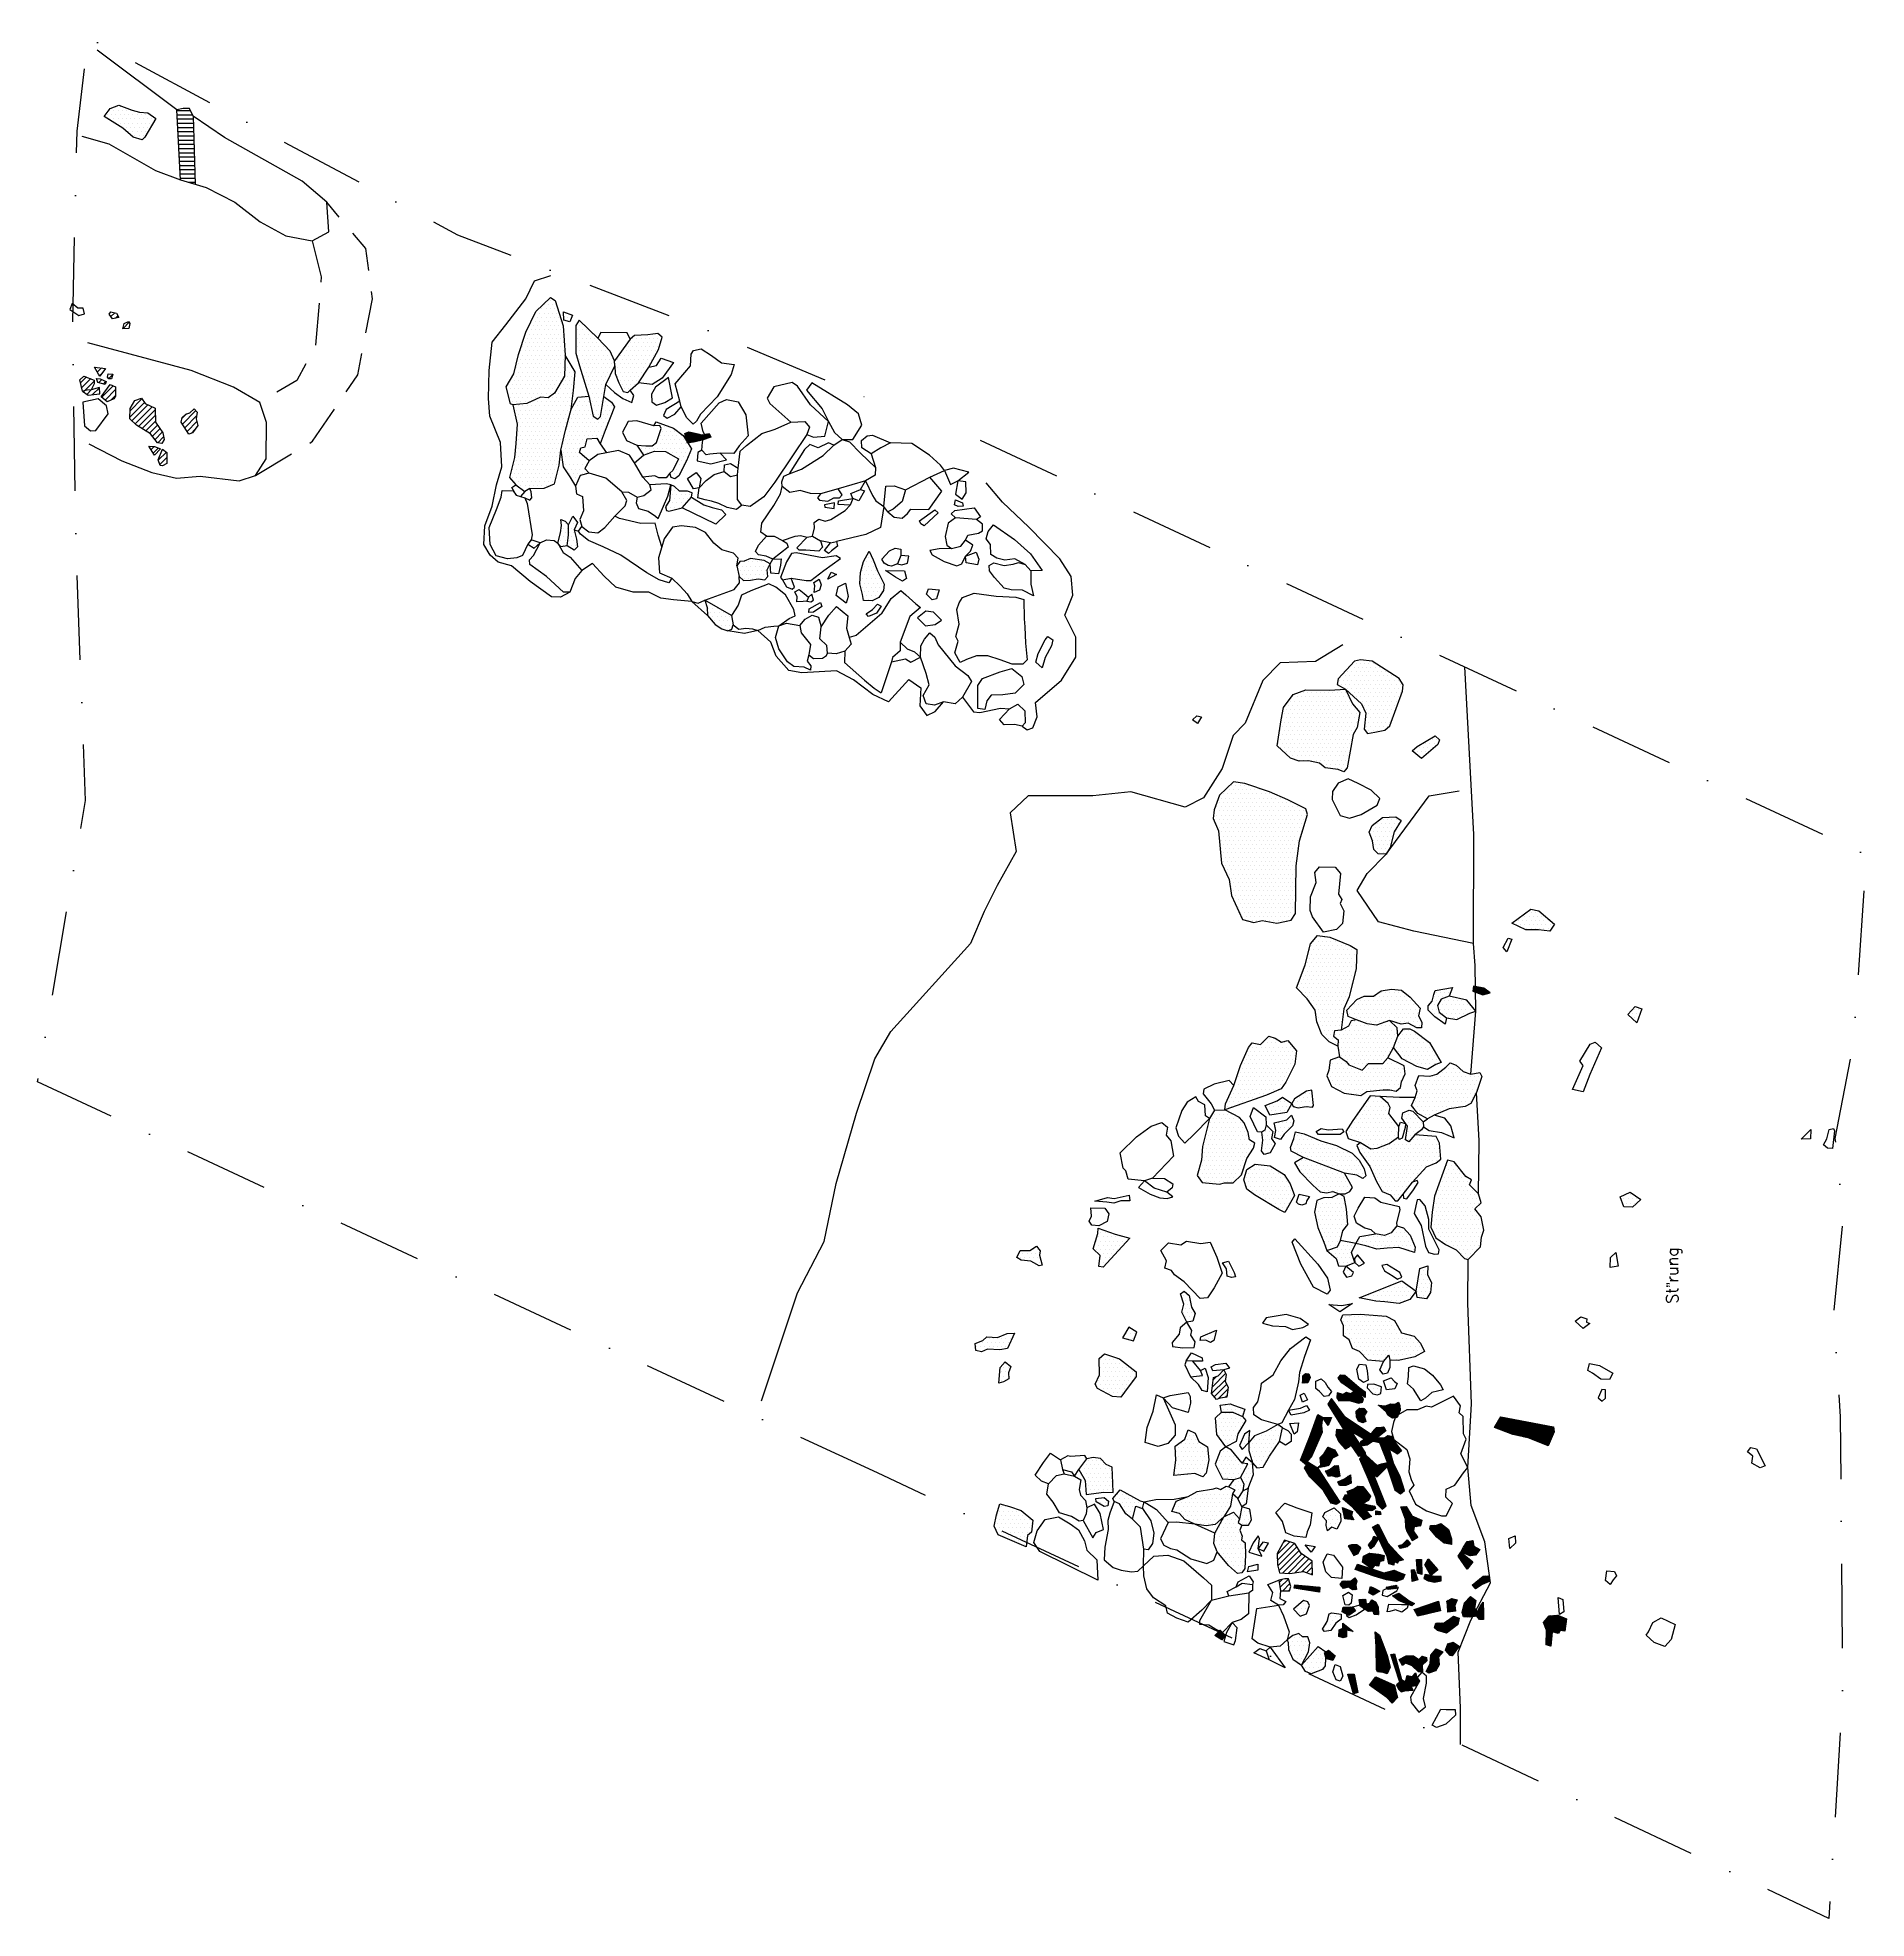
# Model space of a CAD drawing. Extents: x -1500 to -958, y -1228 to -671.
import ezdxf

# ---------------------------------------------------------------- set-up
doc = ezdxf.new("R2010")
doc.units = 0
doc.header["$LTSCALE"] = 25
doc.header["$MEASUREMENT"] = 0
doc.linetypes.add('GESTRICHELT', pattern=[0.75, 0.5, -0.25])
doc.linetypes.add('STRICHPUNKTX2', pattern=[2, 1, -0.5, 0, -0.5])
doc.layers.get('0').update_dxf_attribs({"linetype": 'CONTINUOUS'})
for name, color, linetype in [('BEFUND', 1, 'CONTINUOUS'), ('BEFUND_UNSICHER', 1, 'GESTRICHELT'), ('BEFUNDSCHRAFF', 1, 'CONTINUOUS'), ('FEUER', 1, 'CONTINUOUS'), ('GRABUNGSGRENZE', 3, 'STRICHPUNKTX2'), ('KNOCHEN', 2, 'CONTINUOUS'), ('KNOCHENSCHRAFF', 2, 'CONTINUOUS'), ('STEINE', 4, 'CONTINUOUS'), ('STEINESCHRAFF', 4, 'CONTINUOUS')]:
    doc.layers.add(name, color=color, linetype=linetype)
doc.styles.get("Standard").update_dxf_attribs({"font": 'txt.shx'})

msp = doc.modelspace()

# ---------------------------------------------------------------- texts
at = {"layer": 'BEFUNDSCHRAFF'}
msp.add_text('St”rung', height=3.5, rotation=90, dxfattribs=at).set_placement((-1013.99, -1046.09))

# ---------------------------------------------------------------- blocks, each defined once
blk = doc.blocks.new('*X1')
at = {"color": 0}
for p, q in [((-1308.22, -788.49), (-1307.7, -787.98)), ((-1308.14, -788.77), (-1307.11, -787.74)), ((-1308.07, -789.05), (-1306.79, -787.77)), ((-1307.99, -789.33), (-1306.49, -787.83)), ((-1307.92, -789.61), (-1306.2, -787.89)), ((-1307.85, -789.89), (-1305.9, -787.95)), ((-1307.77, -790.17), (-1305.61, -788)), ((-1307.7, -790.45), (-1305.31, -788.06)), ((-1307.63, -790.73), (-1305.02, -788.12)), ((-1307.55, -791.01), (-1304.73, -788.19)), ((-1307.15, -790.96), (-1304.45, -788.26)), ((-1306.72, -790.89), (-1304.17, -788.33)), ((-1306.3, -790.81), (-1303.89, -788.4)), ((-1305.87, -790.74), (-1303.61, -788.48)), ((-1305.45, -790.67), (-1303.32, -788.55)), ((-1305, -790.58), (-1302.94, -788.52)), ((-1304.54, -790.47), (-1302.52, -788.46)), ((-1304.08, -790.36), (-1302.1, -788.39)), ((-1303.62, -790.26), (-1301.68, -788.33)), ((-1303.15, -790.15), (-1301.27, -788.26)), ((-1302.62, -789.96), (-1301.03, -788.38)), ((-1302.08, -789.78), (-1300.91, -788.61)), ((-1301.54, -789.6), (-1300.78, -788.84)), ((-1301, -789.41), (-1300.66, -789.07))]:
    blk.add_line(p, q, dxfattribs=at)
blk = doc.blocks.new('*X2')
at = {"color": 0}
for p, q in [((-1478.34, -753.56), (-1477.21, -752.43)), ((-1477.01, -753.99), (-1476.3, -753.29)), ((-1474.77, -757.06), (-1472.96, -755.25)), ((-1473.02, -757.07), (-1473.01, -757.07)), ((-1483.03, -768.85), (-1482.77, -768.59)), ((-1482.38, -769.97), (-1481.19, -768.78)), ((-1487.36, -773.18), (-1485.62, -771.44)), ((-1487.01, -774.6), (-1484.35, -771.94)), ((-1486.19, -775.54), (-1483.31, -772.67)), ((-1483.79, -776.69), (-1481.74, -774.63)), ((-1482.61, -771.97), (-1482.55, -771.91)), ((-1482.05, -773.18), (-1481.06, -772.19)), ((-1481.73, -771.08), (-1481.15, -770.51)), ((-1481.05, -777.48), (-1477.64, -774.07)), ((-1480.64, -773.53), (-1479.83, -772.73)), ((-1479.07, -771.96), (-1477.8, -770.69)), ((-1486.49, -775.85), (-1486.19, -775.54)), ((-1485.44, -776.57), (-1484.16, -775.28)), ((-1481.81, -776.47), (-1481.61, -776.27)), ((-1480.08, -778.28), (-1476.97, -775.17)), ((-1478.4, -778.36), (-1477.02, -776.98)), ((-1472.74, -783.31), (-1468.42, -778.99)), ((-1472.7, -781.5), (-1469.17, -777.97)), ((-1472.12, -784.46), (-1467.37, -779.71)), ((-1471.21, -785.32), (-1466.16, -780.27)), ((-1470.2, -786.08), (-1465.27, -781.15)), ((-1469.11, -786.75), (-1465.21, -782.85)), ((-1468.02, -787.43), (-1465.14, -784.55)), ((-1466.92, -788.1), (-1464.55, -785.73)), ((-1457.32, -783.8), (-1455.91, -782.39)), ((-1457.15, -785.4), (-1453.18, -781.43)), ((-1456.47, -786.48), (-1452.95, -782.97)), ((-1455.78, -787.57), (-1452.89, -784.67)), ((-1466.05, -788.99), (-1463.84, -786.79)), ((-1465.27, -789.98), (-1463.14, -787.85)), ((-1464.45, -790.93), (-1462.75, -789.23)), ((-1454.6, -788.15), (-1453.45, -787.01)), ((-1466.47, -792.95), (-1465.55, -792.03)), ((-1465.81, -794.06), (-1464.24, -792.48)), ((-1464.32, -796.1), (-1461.93, -793.71)), ((-1463.86, -797.41), (-1461.78, -795.33)), ((-1463.29, -793.31), (-1462.96, -792.98))]:
    blk.add_line(p, q, dxfattribs=at)
blk = doc.blocks.new('*X3')
at = {"color": 0}
for p, q in [((-1458.79, -692.5), (-1454.78, -692.5)), ((-1458.73, -693.75), (-1454.22, -693.75)), ((-1458.66, -695), (-1454.01, -695)), ((-1458.6, -696.25), (-1453.97, -696.25)), ((-1458.53, -697.5), (-1453.92, -697.5)), ((-1458.47, -698.75), (-1453.88, -698.75)), ((-1458.4, -700), (-1453.84, -700)), ((-1458.34, -701.25), (-1453.8, -701.25)), ((-1458.27, -702.5), (-1453.76, -702.5)), ((-1458.21, -703.75), (-1453.72, -703.75)), ((-1458.15, -705), (-1453.67, -705)), ((-1458.08, -706.25), (-1453.63, -706.25)), ((-1458.02, -707.5), (-1453.59, -707.5)), ((-1457.95, -708.75), (-1453.55, -708.75)), ((-1457.89, -710), (-1453.51, -710)), ((-1457.82, -711.25), (-1453.47, -711.25)), ((-1457.76, -712.5), (-1453.42, -712.5)), ((-1455.36, -713.75), (-1453.38, -713.75))]:
    blk.add_line(p, q, dxfattribs=at)
blk = doc.blocks.new('*X4')
at = {"color": 0}
for p, q in [((-1479.375, -693.75), (-1479.375, -693.75)), ((-1478.75, -692.5), (-1478.75, -692.5)), ((-1478.75, -695), (-1478.75, -695)), ((-1478.125, -693.75), (-1478.125, -693.75)), ((-1477.5, -692.5), (-1477.5, -692.5)), ((-1477.5, -695), (-1477.5, -695)), ((-1476.875, -691.25), (-1476.875, -691.25)), ((-1476.875, -693.75), (-1476.875, -693.75)), ((-1476.875, -696.25), (-1476.875, -696.25)), ((-1476.25, -692.5), (-1476.25, -692.5)), ((-1476.25, -695), (-1476.25, -695)), ((-1475.625, -691.25), (-1475.625, -691.25)), ((-1475.625, -693.75), (-1475.625, -693.75)), ((-1475.625, -696.25), (-1475.625, -696.25)), ((-1475, -692.5), (-1475, -692.5)), ((-1475, -695), (-1475, -695)), ((-1474.375, -693.75), (-1474.375, -693.75)), ((-1474.375, -696.25), (-1474.375, -696.25)), ((-1473.75, -692.5), (-1473.75, -692.5)), ((-1473.75, -695), (-1473.75, -695)), ((-1473.125, -693.75), (-1473.125, -693.75)), ((-1473.125, -696.25), (-1473.125, -696.25)), ((-1472.5, -692.5), (-1472.5, -692.5)), ((-1472.5, -695), (-1472.5, -695)), ((-1471.875, -693.75), (-1471.875, -693.75)), ((-1471.875, -696.25), (-1471.875, -696.25)), ((-1471.25, -695), (-1471.25, -695)), ((-1470.625, -693.75), (-1470.625, -693.75)), ((-1470.625, -696.25), (-1470.625, -696.25)), ((-1470, -695), (-1470, -695)), ((-1469.375, -693.75), (-1469.375, -693.75)), ((-1469.375, -696.25), (-1469.375, -696.25)), ((-1468.75, -695), (-1468.75, -695)), ((-1468.125, -693.75), (-1468.125, -693.75)), ((-1468.125, -696.25), (-1468.125, -696.25)), ((-1467.5, -695), (-1467.5, -695)), ((-1466.875, -693.75), (-1466.875, -693.75)), ((-1466.875, -696.25), (-1466.875, -696.25)), ((-1466.25, -695), (-1466.25, -695)), ((-1475, -697.5), (-1475, -697.5)), ((-1473.75, -697.5), (-1473.75, -697.5)), ((-1473.125, -698.75), (-1473.125, -698.75)), ((-1472.5, -697.5), (-1472.5, -697.5)), ((-1471.875, -698.75), (-1471.875, -698.75)), ((-1471.25, -697.5), (-1471.25, -697.5)), ((-1471.25, -700), (-1471.25, -700)), ((-1470.625, -698.75), (-1470.625, -698.75)), ((-1470, -697.5), (-1470, -697.5)), ((-1470, -700), (-1470, -700)), ((-1469.375, -698.75), (-1469.375, -698.75)), ((-1468.75, -697.5), (-1468.75, -697.5)), ((-1468.75, -700), (-1468.75, -700)), ((-1468.125, -698.75), (-1468.125, -698.75)), ((-1467.5, -697.5), (-1467.5, -697.5))]:
    blk.add_line(p, q, dxfattribs=at)
blk = doc.blocks.new('*X5')
at = {"color": 0}
for p, q in [((-1350.625, -751.25), (-1350.625, -751.25)), ((-1350, -750), (-1350, -750)), ((-1349.375, -751.25), (-1349.375, -751.25)), ((-1348.75, -750), (-1348.75, -750)), ((-1348.125, -748.75), (-1348.125, -748.75)), ((-1348.125, -751.25), (-1348.125, -751.25)), ((-1347.5, -750), (-1347.5, -750)), ((-1346.875, -748.75), (-1346.875, -748.75)), ((-1346.875, -751.25), (-1346.875, -751.25)), ((-1355, -757.5), (-1355, -757.5)), ((-1354.375, -756.25), (-1354.375, -756.25)), ((-1353.75, -755), (-1353.75, -755)), ((-1353.75, -757.5), (-1353.75, -757.5)), ((-1353.125, -753.75), (-1353.125, -753.75)), ((-1353.125, -756.25), (-1353.125, -756.25)), ((-1352.5, -752.5), (-1352.5, -752.5)), ((-1352.5, -755), (-1352.5, -755)), ((-1352.5, -757.5), (-1352.5, -757.5)), ((-1351.875, -753.75), (-1351.875, -753.75)), ((-1351.875, -756.25), (-1351.875, -756.25)), ((-1351.25, -752.5), (-1351.25, -752.5)), ((-1351.25, -755), (-1351.25, -755)), ((-1351.25, -757.5), (-1351.25, -757.5)), ((-1350.625, -753.75), (-1350.625, -753.75)), ((-1350.625, -756.25), (-1350.625, -756.25)), ((-1350, -752.5), (-1350, -752.5)), ((-1350, -755), (-1350, -755)), ((-1350, -757.5), (-1350, -757.5)), ((-1349.375, -753.75), (-1349.375, -753.75)), ((-1349.375, -756.25), (-1349.375, -756.25)), ((-1348.75, -752.5), (-1348.75, -752.5)), ((-1348.75, -755), (-1348.75, -755)), ((-1348.75, -757.5), (-1348.75, -757.5)), ((-1348.125, -753.75), (-1348.125, -753.75)), ((-1348.125, -756.25), (-1348.125, -756.25)), ((-1347.5, -752.5), (-1347.5, -752.5)), ((-1347.5, -755), (-1347.5, -755)), ((-1347.5, -757.5), (-1347.5, -757.5)), ((-1346.875, -753.75), (-1346.875, -753.75)), ((-1346.875, -756.25), (-1346.875, -756.25)), ((-1346.25, -752.5), (-1346.25, -752.5)), ((-1346.25, -755), (-1346.25, -755)), ((-1346.25, -757.5), (-1346.25, -757.5)), ((-1345.625, -753.75), (-1345.625, -753.75)), ((-1345.625, -756.25), (-1345.625, -756.25)), ((-1345, -755), (-1345, -755)), ((-1345, -757.5), (-1345, -757.5)), ((-1344.375, -756.25), (-1344.375, -756.25)), ((-1343.75, -752.5), (-1343.75, -752.5)), ((-1343.125, -753.75), (-1343.125, -753.75)), ((-1342.5, -755), (-1342.5, -755)), ((-1341.875, -753.75), (-1341.875, -753.75)), ((-1340.625, -756.25), (-1340.625, -756.25)), ((-1340, -757.5), (-1340, -757.5)), ((-1339.375, -756.25), (-1339.375, -756.25)), ((-1338.75, -757.5), (-1338.75, -757.5)), ((-1338.125, -756.25), (-1338.125, -756.25)), ((-1337.5, -757.5), (-1337.5, -757.5)), ((-1356.25, -762.5), (-1356.25, -762.5)), ((-1355.625, -758.75), (-1355.625, -758.75)), ((-1355.625, -761.25), (-1355.625, -761.25)), ((-1355, -760), (-1355, -760)), ((-1355, -762.5), (-1355, -762.5)), ((-1354.375, -758.75), (-1354.375, -758.75)), ((-1354.375, -761.25), (-1354.375, -761.25)), ((-1353.75, -760), (-1353.75, -760)), ((-1353.75, -762.5), (-1353.75, -762.5)), ((-1353.125, -758.75), (-1353.125, -758.75)), ((-1353.125, -761.25), (-1353.125, -761.25)), ((-1352.5, -760), (-1352.5, -760)), ((-1352.5, -762.5), (-1352.5, -762.5)), ((-1351.875, -758.75), (-1351.875, -758.75)), ((-1351.875, -761.25), (-1351.875, -761.25)), ((-1351.25, -760), (-1351.25, -760)), ((-1351.25, -762.5), (-1351.25, -762.5)), ((-1350.625, -758.75), (-1350.625, -758.75)), ((-1350.625, -761.25), (-1350.625, -761.25)), ((-1350, -760), (-1350, -760)), ((-1350, -762.5), (-1350, -762.5)), ((-1349.375, -758.75), (-1349.375, -758.75)), ((-1349.375, -761.25), (-1349.375, -761.25)), ((-1348.75, -760), (-1348.75, -760)), ((-1348.75, -762.5), (-1348.75, -762.5)), ((-1348.125, -758.75), (-1348.125, -758.75)), ((-1348.125, -761.25), (-1348.125, -761.25)), ((-1347.5, -760), (-1347.5, -760)), ((-1347.5, -762.5), (-1347.5, -762.5)), ((-1346.875, -758.75), (-1346.875, -758.75)), ((-1346.875, -761.25), (-1346.875, -761.25)), ((-1346.25, -760), (-1346.25, -760)), ((-1346.25, -762.5), (-1346.25, -762.5)), ((-1345.625, -758.75), (-1345.625, -758.75)), ((-1345.625, -761.25), (-1345.625, -761.25)), ((-1345, -760), (-1345, -760)), ((-1345, -762.5), (-1345, -762.5)), ((-1344.375, -758.75), (-1344.375, -758.75)), ((-1344.375, -761.25), (-1344.375, -761.25)), ((-1340.625, -758.75), (-1340.625, -758.75)), ((-1340, -760), (-1340, -760)), ((-1340, -762.5), (-1340, -762.5)), ((-1339.375, -758.75), (-1339.375, -758.75)), ((-1339.375, -761.25), (-1339.375, -761.25)), ((-1338.75, -760), (-1338.75, -760)), ((-1338.75, -762.5), (-1338.75, -762.5)), ((-1338.125, -758.75), (-1338.125, -758.75)), ((-1338.125, -761.25), (-1338.125, -761.25)), ((-1337.5, -760), (-1337.5, -760)), ((-1337.5, -762.5), (-1337.5, -762.5)), ((-1336.875, -758.75), (-1336.875, -758.75)), ((-1336.875, -761.25), (-1336.875, -761.25)), ((-1336.25, -760), (-1336.25, -760)), ((-1336.25, -762.5), (-1336.25, -762.5)), ((-1335.625, -758.75), (-1335.625, -758.75)), ((-1335.625, -761.25), (-1335.625, -761.25)), ((-1335, -760), (-1335, -760)), ((-1335, -762.5), (-1335, -762.5)), ((-1334.375, -761.25), (-1334.375, -761.25)), ((-1333.75, -762.5), (-1333.75, -762.5)), ((-1333.125, -761.25), (-1333.125, -761.25)), ((-1332.5, -762.5), (-1332.5, -762.5)), ((-1325, -762.5), (-1325, -762.5)), ((-1324.375, -761.25), (-1324.375, -761.25)), ((-1323.75, -760), (-1323.75, -760)), ((-1323.75, -762.5), (-1323.75, -762.5)), ((-1323.125, -761.25), (-1323.125, -761.25)), ((-1322.5, -760), (-1322.5, -760)), ((-1322.5, -762.5), (-1322.5, -762.5)), ((-1321.875, -761.25), (-1321.875, -761.25)), ((-1321.25, -760), (-1321.25, -760)), ((-1321.25, -762.5), (-1321.25, -762.5)), ((-1320.625, -761.25), (-1320.625, -761.25)), ((-1320, -760), (-1320, -760)), ((-1320, -762.5), (-1320, -762.5)), ((-1319.375, -761.25), (-1319.375, -761.25)), ((-1318.75, -760), (-1318.75, -760)), ((-1318.75, -762.5), (-1318.75, -762.5)), ((-1318.125, -761.25), (-1318.125, -761.25)), ((-1317.5, -760), (-1317.5, -760)), ((-1317.5, -762.5), (-1317.5, -762.5)), ((-1316.875, -758.75), (-1316.875, -758.75)), ((-1316.875, -761.25), (-1316.875, -761.25)), ((-1316.25, -760), (-1316.25, -760)), ((-1316.25, -762.5), (-1316.25, -762.5)), ((-1315.625, -761.25), (-1315.625, -761.25)), ((-1358.125, -768.75), (-1358.125, -768.75)), ((-1357.5, -765), (-1357.5, -765)), ((-1357.5, -767.5), (-1357.5, -767.5)), ((-1356.875, -763.75), (-1356.875, -763.75)), ((-1356.875, -766.25), (-1356.875, -766.25)), ((-1356.875, -768.75), (-1356.875, -768.75)), ((-1356.25, -765), (-1356.25, -765)), ((-1356.25, -767.5), (-1356.25, -767.5)), ((-1355.625, -763.75), (-1355.625, -763.75)), ((-1355.625, -766.25), (-1355.625, -766.25)), ((-1355.625, -768.75), (-1355.625, -768.75)), ((-1355, -765), (-1355, -765)), ((-1355, -767.5), (-1355, -767.5)), ((-1354.375, -763.75), (-1354.375, -763.75)), ((-1354.375, -766.25), (-1354.375, -766.25)), ((-1354.375, -768.75), (-1354.375, -768.75)), ((-1353.75, -765), (-1353.75, -765)), ((-1353.75, -767.5), (-1353.75, -767.5)), ((-1353.125, -763.75), (-1353.125, -763.75)), ((-1353.125, -766.25), (-1353.125, -766.25)), ((-1353.125, -768.75), (-1353.125, -768.75)), ((-1352.5, -765), (-1352.5, -765)), ((-1352.5, -767.5), (-1352.5, -767.5)), ((-1351.875, -763.75), (-1351.875, -763.75)), ((-1351.875, -766.25), (-1351.875, -766.25)), ((-1351.875, -768.75), (-1351.875, -768.75)), ((-1351.25, -765), (-1351.25, -765)), ((-1351.25, -767.5), (-1351.25, -767.5)), ((-1350.625, -763.75), (-1350.625, -763.75)), ((-1350.625, -766.25), (-1350.625, -766.25)), ((-1350.625, -768.75), (-1350.625, -768.75)), ((-1350, -765), (-1350, -765)), ((-1350, -767.5), (-1350, -767.5)), ((-1349.375, -763.75), (-1349.375, -763.75)), ((-1349.375, -766.25), (-1349.375, -766.25)), ((-1349.375, -768.75), (-1349.375, -768.75)), ((-1348.75, -765), (-1348.75, -765)), ((-1348.75, -767.5), (-1348.75, -767.5)), ((-1348.125, -763.75), (-1348.125, -763.75)), ((-1348.125, -766.25), (-1348.125, -766.25)), ((-1348.125, -768.75), (-1348.125, -768.75)), ((-1347.5, -765), (-1347.5, -765)), ((-1347.5, -767.5), (-1347.5, -767.5)), ((-1346.875, -763.75), (-1346.875, -763.75)), ((-1346.875, -766.25), (-1346.875, -766.25)), ((-1346.875, -768.75), (-1346.875, -768.75)), ((-1346.25, -765), (-1346.25, -765)), ((-1346.25, -767.5), (-1346.25, -767.5)), ((-1345.625, -763.75), (-1345.625, -763.75)), ((-1345.625, -766.25), (-1345.625, -766.25)), ((-1345.625, -768.75), (-1345.625, -768.75)), ((-1345, -765), (-1345, -765)), ((-1345, -767.5), (-1345, -767.5)), ((-1344.375, -763.75), (-1344.375, -763.75)), ((-1344.375, -766.25), (-1344.375, -766.25)), ((-1344.375, -768.75), (-1344.375, -768.75)), ((-1343.75, -765), (-1343.75, -765)), ((-1343.75, -767.5), (-1343.75, -767.5)), ((-1343.125, -766.25), (-1343.125, -766.25)), ((-1343.125, -768.75), (-1343.125, -768.75)), ((-1342.5, -767.5), (-1342.5, -767.5)), ((-1341.875, -768.75), (-1341.875, -768.75)), ((-1340, -765), (-1340, -765)), ((-1339.375, -763.75), (-1339.375, -763.75)), ((-1339.375, -766.25), (-1339.375, -766.25)), ((-1338.75, -765), (-1338.75, -765)), ((-1338.75, -767.5), (-1338.75, -767.5)), ((-1338.125, -763.75), (-1338.125, -763.75)), ((-1338.125, -766.25), (-1338.125, -766.25)), ((-1338.125, -768.75), (-1338.125, -768.75)), ((-1337.5, -765), (-1337.5, -765)), ((-1337.5, -767.5), (-1337.5, -767.5)), ((-1336.875, -763.75), (-1336.875, -763.75)), ((-1336.875, -766.25), (-1336.875, -766.25)), ((-1336.875, -768.75), (-1336.875, -768.75)), ((-1336.25, -765), (-1336.25, -765)), ((-1336.25, -767.5), (-1336.25, -767.5)), ((-1335.625, -763.75), (-1335.625, -763.75)), ((-1335.625, -766.25), (-1335.625, -766.25)), ((-1335.625, -768.75), (-1335.625, -768.75)), ((-1335, -765), (-1335, -765)), ((-1335, -767.5), (-1335, -767.5)), ((-1334.375, -763.75), (-1334.375, -763.75)), ((-1334.375, -766.25), (-1334.375, -766.25)), ((-1334.375, -768.75), (-1334.375, -768.75)), ((-1333.75, -765), (-1333.75, -765)), ((-1333.75, -767.5), (-1333.75, -767.5)), ((-1333.125, -763.75), (-1333.125, -763.75)), ((-1333.125, -766.25), (-1333.125, -766.25)), ((-1333.125, -768.75), (-1333.125, -768.75)), ((-1332.5, -765), (-1332.5, -765)), ((-1332.5, -767.5), (-1332.5, -767.5)), ((-1331.875, -763.75), (-1331.875, -763.75)), ((-1331.875, -766.25), (-1331.875, -766.25)), ((-1331.875, -768.75), (-1331.875, -768.75)), ((-1331.25, -765), (-1331.25, -765)), ((-1331.25, -767.5), (-1331.25, -767.5)), ((-1330.625, -763.75), (-1330.625, -763.75)), ((-1330.625, -766.25), (-1330.625, -766.25)), ((-1330.625, -768.75), (-1330.625, -768.75)), ((-1330, -765), (-1330, -765)), ((-1330, -767.5), (-1330, -767.5)), ((-1329.375, -766.25), (-1329.375, -766.25)), ((-1329.375, -768.75), (-1329.375, -768.75)), ((-1328.75, -767.5), (-1328.75, -767.5)), ((-1328.125, -766.25), (-1328.125, -766.25)), ((-1328.125, -768.75), (-1328.125, -768.75)), ((-1327.5, -765), (-1327.5, -765)), ((-1327.5, -767.5), (-1327.5, -767.5)), ((-1326.875, -763.75), (-1326.875, -763.75)), ((-1326.875, -766.25), (-1326.875, -766.25)), ((-1326.875, -768.75), (-1326.875, -768.75)), ((-1326.25, -765), (-1326.25, -765)), ((-1326.25, -767.5), (-1326.25, -767.5)), ((-1325.625, -763.75), (-1325.625, -763.75)), ((-1325.625, -766.25), (-1325.625, -766.25)), ((-1325.625, -768.75), (-1325.625, -768.75)), ((-1325, -765), (-1325, -765)), ((-1325, -767.5), (-1325, -767.5)), ((-1324.375, -763.75), (-1324.375, -763.75)), ((-1324.375, -766.25), (-1324.375, -766.25)), ((-1324.375, -768.75), (-1324.375, -768.75)), ((-1323.75, -765), (-1323.75, -765)), ((-1323.75, -767.5), (-1323.75, -767.5)), ((-1323.125, -763.75), (-1323.125, -763.75)), ((-1323.125, -766.25), (-1323.125, -766.25)), ((-1323.125, -768.75), (-1323.125, -768.75)), ((-1322.5, -765), (-1322.5, -765)), ((-1322.5, -767.5), (-1322.5, -767.5)), ((-1321.875, -763.75), (-1321.875, -763.75)), ((-1321.875, -766.25), (-1321.875, -766.25)), ((-1321.875, -768.75), (-1321.875, -768.75)), ((-1321.25, -765), (-1321.25, -765)), ((-1321.25, -767.5), (-1321.25, -767.5)), ((-1320.625, -763.75), (-1320.625, -763.75)), ((-1320.625, -766.25), (-1320.625, -766.25)), ((-1320.625, -768.75), (-1320.625, -768.75)), ((-1320, -765), (-1320, -765)), ((-1320, -767.5), (-1320, -767.5)), ((-1319.375, -763.75), (-1319.375, -763.75)), ((-1319.375, -766.25), (-1319.375, -766.25)), ((-1319.375, -768.75), (-1319.375, -768.75)), ((-1318.75, -765), (-1318.75, -765)), ((-1318.75, -767.5), (-1318.75, -767.5)), ((-1318.125, -763.75), (-1318.125, -763.75)), ((-1318.125, -766.25), (-1318.125, -766.25)), ((-1317.5, -765), (-1317.5, -765)), ((-1316.875, -763.75), (-1316.875, -763.75)), ((-1360.625, -773.75), (-1360.625, -773.75)), ((-1360, -772.5), (-1360, -772.5)), ((-1359.375, -771.25), (-1359.375, -771.25)), ((-1359.375, -773.75), (-1359.375, -773.75)), ((-1358.75, -770), (-1358.75, -770)), ((-1358.75, -772.5), (-1358.75, -772.5)), ((-1358.125, -771.25), (-1358.125, -771.25)), ((-1358.125, -773.75), (-1358.125, -773.75)), ((-1357.5, -770), (-1357.5, -770)), ((-1357.5, -772.5), (-1357.5, -772.5)), ((-1356.875, -771.25), (-1356.875, -771.25)), ((-1356.875, -773.75), (-1356.875, -773.75)), ((-1356.25, -770), (-1356.25, -770)), ((-1356.25, -772.5), (-1356.25, -772.5)), ((-1355.625, -771.25), (-1355.625, -771.25)), ((-1355.625, -773.75), (-1355.625, -773.75)), ((-1355, -770), (-1355, -770)), ((-1355, -772.5), (-1355, -772.5)), ((-1354.375, -771.25), (-1354.375, -771.25)), ((-1354.375, -773.75), (-1354.375, -773.75)), ((-1353.75, -770), (-1353.75, -770)), ((-1353.75, -772.5), (-1353.75, -772.5)), ((-1353.125, -771.25), (-1353.125, -771.25)), ((-1353.125, -773.75), (-1353.125, -773.75)), ((-1352.5, -770), (-1352.5, -770)), ((-1352.5, -772.5), (-1352.5, -772.5)), ((-1351.875, -771.25), (-1351.875, -771.25)), ((-1351.875, -773.75), (-1351.875, -773.75)), ((-1351.25, -770), (-1351.25, -770)), ((-1351.25, -772.5), (-1351.25, -772.5)), ((-1350.625, -771.25), (-1350.625, -771.25)), ((-1350.625, -773.75), (-1350.625, -773.75)), ((-1350, -770), (-1350, -770)), ((-1350, -772.5), (-1350, -772.5)), ((-1349.375, -771.25), (-1349.375, -771.25)), ((-1349.375, -773.75), (-1349.375, -773.75)), ((-1348.75, -770), (-1348.75, -770)), ((-1348.75, -772.5), (-1348.75, -772.5)), ((-1348.125, -771.25), (-1348.125, -771.25)), ((-1348.125, -773.75), (-1348.125, -773.75)), ((-1347.5, -770), (-1347.5, -770)), ((-1347.5, -772.5), (-1347.5, -772.5)), ((-1346.875, -771.25), (-1346.875, -771.25)), ((-1346.875, -773.75), (-1346.875, -773.75)), ((-1346.25, -770), (-1346.25, -770)), ((-1346.25, -772.5), (-1346.25, -772.5)), ((-1345.625, -771.25), (-1345.625, -771.25)), ((-1345.625, -773.75), (-1345.625, -773.75)), ((-1345, -770), (-1345, -770)), ((-1345, -772.5), (-1345, -772.5)), ((-1344.375, -771.25), (-1344.375, -771.25)), ((-1344.375, -773.75), (-1344.375, -773.75)), ((-1343.75, -770), (-1343.75, -770)), ((-1343.75, -772.5), (-1343.75, -772.5)), ((-1343.125, -771.25), (-1343.125, -771.25)), ((-1343.125, -773.75), (-1343.125, -773.75)), ((-1342.5, -770), (-1342.5, -770)), ((-1342.5, -772.5), (-1342.5, -772.5)), ((-1341.875, -771.25), (-1341.875, -771.25)), ((-1341.875, -773.75), (-1341.875, -773.75)), ((-1341.25, -770), (-1341.25, -770)), ((-1341.25, -772.5), (-1341.25, -772.5)), ((-1338.75, -770), (-1338.75, -770)), ((-1338.125, -771.25), (-1338.125, -771.25)), ((-1337.5, -770), (-1337.5, -770)), ((-1337.5, -772.5), (-1337.5, -772.5)), ((-1336.875, -771.25), (-1336.875, -771.25)), ((-1336.875, -773.75), (-1336.875, -773.75)), ((-1336.25, -770), (-1336.25, -770)), ((-1336.25, -772.5), (-1336.25, -772.5)), ((-1335.625, -771.25), (-1335.625, -771.25)), ((-1335.625, -773.75), (-1335.625, -773.75)), ((-1335, -770), (-1335, -770)), ((-1335, -772.5), (-1335, -772.5)), ((-1334.375, -771.25), (-1334.375, -771.25)), ((-1334.375, -773.75), (-1334.375, -773.75)), ((-1333.75, -770), (-1333.75, -770)), ((-1333.75, -772.5), (-1333.75, -772.5)), ((-1333.125, -771.25), (-1333.125, -771.25)), ((-1333.125, -773.75), (-1333.125, -773.75)), ((-1332.5, -770), (-1332.5, -770)), ((-1332.5, -772.5), (-1332.5, -772.5)), ((-1331.875, -771.25), (-1331.875, -771.25)), ((-1331.875, -773.75), (-1331.875, -773.75)), ((-1331.25, -770), (-1331.25, -770)), ((-1331.25, -772.5), (-1331.25, -772.5)), ((-1330.625, -771.25), (-1330.625, -771.25)), ((-1330, -770), (-1330, -770)), ((-1328.75, -770), (-1328.75, -770)), ((-1328.125, -771.25), (-1328.125, -771.25)), ((-1327.5, -770), (-1327.5, -770)), ((-1327.5, -772.5), (-1327.5, -772.5)), ((-1326.875, -771.25), (-1326.875, -771.25)), ((-1326.875, -773.75), (-1326.875, -773.75)), ((-1326.25, -770), (-1326.25, -770)), ((-1326.25, -772.5), (-1326.25, -772.5)), ((-1325.625, -771.25), (-1325.625, -771.25)), ((-1325.625, -773.75), (-1325.625, -773.75)), ((-1325, -770), (-1325, -770)), ((-1325, -772.5), (-1325, -772.5)), ((-1324.375, -771.25), (-1324.375, -771.25)), ((-1324.375, -773.75), (-1324.375, -773.75)), ((-1323.75, -770), (-1323.75, -770)), ((-1323.75, -772.5), (-1323.75, -772.5)), ((-1323.125, -771.25), (-1323.125, -771.25)), ((-1323.125, -773.75), (-1323.125, -773.75)), ((-1322.5, -770), (-1322.5, -770)), ((-1322.5, -772.5), (-1322.5, -772.5)), ((-1321.875, -771.25), (-1321.875, -771.25)), ((-1321.25, -770), (-1321.25, -770)), ((-1320, -770), (-1320, -770)), ((-1360.625, -776.25), (-1360.625, -776.25)), ((-1360, -775), (-1360, -775)), ((-1360, -777.5), (-1360, -777.5)), ((-1359.375, -776.25), (-1359.375, -776.25)), ((-1359.375, -778.75), (-1359.375, -778.75)), ((-1358.75, -775), (-1358.75, -775)), ((-1358.75, -777.5), (-1358.75, -777.5)), ((-1358.75, -780), (-1358.75, -780)), ((-1358.125, -776.25), (-1358.125, -776.25)), ((-1358.125, -778.75), (-1358.125, -778.75)), ((-1357.5, -775), (-1357.5, -775)), ((-1357.5, -777.5), (-1357.5, -777.5)), ((-1357.5, -780), (-1357.5, -780)), ((-1356.875, -776.25), (-1356.875, -776.25)), ((-1356.875, -778.75), (-1356.875, -778.75)), ((-1356.25, -775), (-1356.25, -775)), ((-1356.25, -777.5), (-1356.25, -777.5)), ((-1356.25, -780), (-1356.25, -780)), ((-1355.625, -776.25), (-1355.625, -776.25)), ((-1355.625, -778.75), (-1355.625, -778.75)), ((-1355, -775), (-1355, -775)), ((-1355, -777.5), (-1355, -777.5)), ((-1355, -780), (-1355, -780)), ((-1354.375, -776.25), (-1354.375, -776.25)), ((-1354.375, -778.75), (-1354.375, -778.75)), ((-1353.75, -775), (-1353.75, -775)), ((-1353.75, -777.5), (-1353.75, -777.5)), ((-1353.75, -780), (-1353.75, -780)), ((-1353.125, -776.25), (-1353.125, -776.25)), ((-1353.125, -778.75), (-1353.125, -778.75)), ((-1352.5, -775), (-1352.5, -775)), ((-1352.5, -777.5), (-1352.5, -777.5)), ((-1352.5, -780), (-1352.5, -780)), ((-1351.875, -776.25), (-1351.875, -776.25)), ((-1351.875, -778.75), (-1351.875, -778.75)), ((-1351.25, -775), (-1351.25, -775)), ((-1351.25, -777.5), (-1351.25, -777.5)), ((-1351.25, -780), (-1351.25, -780)), ((-1350.625, -776.25), (-1350.625, -776.25)), ((-1350.625, -778.75), (-1350.625, -778.75)), ((-1350, -775), (-1350, -775)), ((-1350, -777.5), (-1350, -777.5)), ((-1350, -780), (-1350, -780)), ((-1349.375, -776.25), (-1349.375, -776.25)), ((-1349.375, -778.75), (-1349.375, -778.75)), ((-1348.75, -775), (-1348.75, -775)), ((-1348.75, -777.5), (-1348.75, -777.5)), ((-1348.75, -780), (-1348.75, -780)), ((-1348.125, -776.25), (-1348.125, -776.25)), ((-1348.125, -778.75), (-1348.125, -778.75)), ((-1347.5, -775), (-1347.5, -775)), ((-1347.5, -777.5), (-1347.5, -777.5)), ((-1347.5, -780), (-1347.5, -780)), ((-1346.875, -776.25), (-1346.875, -776.25)), ((-1346.875, -778.75), (-1346.875, -778.75)), ((-1346.25, -775), (-1346.25, -775)), ((-1346.25, -777.5), (-1346.25, -777.5)), ((-1346.25, -780), (-1346.25, -780)), ((-1345.625, -776.25), (-1345.625, -776.25)), ((-1345.625, -778.75), (-1345.625, -778.75)), ((-1345, -775), (-1345, -775)), ((-1345, -777.5), (-1345, -777.5)), ((-1345, -780), (-1345, -780)), ((-1344.375, -776.25), (-1344.375, -776.25)), ((-1344.375, -778.75), (-1344.375, -778.75)), ((-1343.75, -775), (-1343.75, -775)), ((-1343.75, -777.5), (-1343.75, -777.5)), ((-1343.75, -780), (-1343.75, -780)), ((-1343.125, -776.25), (-1343.125, -776.25)), ((-1343.125, -778.75), (-1343.125, -778.75)), ((-1342.5, -775), (-1342.5, -775)), ((-1342.5, -777.5), (-1342.5, -777.5)), ((-1342.5, -780), (-1342.5, -780)), ((-1341.875, -776.25), (-1341.875, -776.25)), ((-1341.875, -778.75), (-1341.875, -778.75)), ((-1341.25, -780), (-1341.25, -780)), ((-1340.625, -778.75), (-1340.625, -778.75)), ((-1340, -777.5), (-1340, -777.5)), ((-1340, -780), (-1340, -780)), ((-1339.375, -778.75), (-1339.375, -778.75)), ((-1338.75, -777.5), (-1338.75, -777.5)), ((-1338.75, -780), (-1338.75, -780)), ((-1338.125, -778.75), (-1338.125, -778.75)), ((-1337.5, -777.5), (-1337.5, -777.5)), ((-1337.5, -780), (-1337.5, -780)), ((-1336.875, -776.25), (-1336.875, -776.25)), ((-1336.875, -778.75), (-1336.875, -778.75)), ((-1336.25, -775), (-1336.25, -775)), ((-1336.25, -777.5), (-1336.25, -777.5)), ((-1336.25, -780), (-1336.25, -780)), ((-1335.625, -776.25), (-1335.625, -776.25)), ((-1335.625, -778.75), (-1335.625, -778.75)), ((-1335, -775), (-1335, -775)), ((-1335, -777.5), (-1335, -777.5)), ((-1335, -780), (-1335, -780)), ((-1334.375, -776.25), (-1334.375, -776.25)), ((-1334.375, -778.75), (-1334.375, -778.75)), ((-1333.75, -775), (-1333.75, -775)), ((-1333.75, -777.5), (-1333.75, -777.5)), ((-1333.75, -780), (-1333.75, -780)), ((-1333.125, -776.25), (-1333.125, -776.25)), ((-1333.125, -778.75), (-1333.125, -778.75)), ((-1332.5, -775), (-1332.5, -775)), ((-1332.5, -777.5), (-1332.5, -777.5)), ((-1332.5, -780), (-1332.5, -780)), ((-1331.875, -778.75), (-1331.875, -778.75)), ((-1331.25, -780), (-1331.25, -780)), ((-1330.625, -778.75), (-1330.625, -778.75)), ((-1330, -780), (-1330, -780)), ((-1326.25, -775), (-1326.25, -775)), ((-1325, -775), (-1325, -775)), ((-1358.125, -781.25), (-1358.125, -781.25)), ((-1358.125, -783.75), (-1358.125, -783.75)), ((-1357.5, -782.5), (-1357.5, -782.5)), ((-1357.5, -785), (-1357.5, -785)), ((-1356.875, -781.25), (-1356.875, -781.25)), ((-1356.875, -783.75), (-1356.875, -783.75)), ((-1356.25, -782.5), (-1356.25, -782.5)), ((-1356.25, -785), (-1356.25, -785)), ((-1355.625, -781.25), (-1355.625, -781.25)), ((-1355.625, -783.75), (-1355.625, -783.75)), ((-1355, -782.5), (-1355, -782.5)), ((-1355, -785), (-1355, -785)), ((-1354.375, -781.25), (-1354.375, -781.25)), ((-1354.375, -783.75), (-1354.375, -783.75)), ((-1353.75, -782.5), (-1353.75, -782.5)), ((-1353.75, -785), (-1353.75, -785)), ((-1353.125, -781.25), (-1353.125, -781.25)), ((-1353.125, -783.75), (-1353.125, -783.75)), ((-1352.5, -782.5), (-1352.5, -782.5)), ((-1352.5, -785), (-1352.5, -785)), ((-1351.875, -781.25), (-1351.875, -781.25)), ((-1351.875, -783.75), (-1351.875, -783.75)), ((-1351.25, -782.5), (-1351.25, -782.5)), ((-1351.25, -785), (-1351.25, -785)), ((-1350.625, -781.25), (-1350.625, -781.25)), ((-1350.625, -783.75), (-1350.625, -783.75)), ((-1350, -782.5), (-1350, -782.5)), ((-1350, -785), (-1350, -785)), ((-1349.375, -781.25), (-1349.375, -781.25)), ((-1349.375, -783.75), (-1349.375, -783.75)), ((-1348.75, -782.5), (-1348.75, -782.5)), ((-1348.75, -785), (-1348.75, -785)), ((-1348.125, -781.25), (-1348.125, -781.25)), ((-1348.125, -783.75), (-1348.125, -783.75)), ((-1347.5, -782.5), (-1347.5, -782.5)), ((-1347.5, -785), (-1347.5, -785)), ((-1346.875, -781.25), (-1346.875, -781.25)), ((-1346.875, -783.75), (-1346.875, -783.75)), ((-1346.25, -782.5), (-1346.25, -782.5)), ((-1346.25, -785), (-1346.25, -785)), ((-1345.625, -781.25), (-1345.625, -781.25)), ((-1345.625, -783.75), (-1345.625, -783.75)), ((-1345, -782.5), (-1345, -782.5)), ((-1345, -785), (-1345, -785)), ((-1344.375, -781.25), (-1344.375, -781.25)), ((-1344.375, -783.75), (-1344.375, -783.75)), ((-1343.75, -782.5), (-1343.75, -782.5)), ((-1343.75, -785), (-1343.75, -785)), ((-1343.125, -781.25), (-1343.125, -781.25)), ((-1343.125, -783.75), (-1343.125, -783.75)), ((-1342.5, -782.5), (-1342.5, -782.5)), ((-1342.5, -785), (-1342.5, -785)), ((-1341.875, -781.25), (-1341.875, -781.25)), ((-1341.875, -783.75), (-1341.875, -783.75)), ((-1341.25, -782.5), (-1341.25, -782.5)), ((-1341.25, -785), (-1341.25, -785)), ((-1340.625, -781.25), (-1340.625, -781.25)), ((-1340.625, -783.75), (-1340.625, -783.75)), ((-1340, -782.5), (-1340, -782.5)), ((-1340, -785), (-1340, -785)), ((-1339.375, -781.25), (-1339.375, -781.25)), ((-1339.375, -783.75), (-1339.375, -783.75)), ((-1338.75, -782.5), (-1338.75, -782.5)), ((-1338.75, -785), (-1338.75, -785)), ((-1338.125, -781.25), (-1338.125, -781.25)), ((-1338.125, -783.75), (-1338.125, -783.75)), ((-1337.5, -782.5), (-1337.5, -782.5)), ((-1337.5, -785), (-1337.5, -785)), ((-1336.875, -781.25), (-1336.875, -781.25)), ((-1336.875, -783.75), (-1336.875, -783.75)), ((-1336.25, -782.5), (-1336.25, -782.5)), ((-1336.25, -785), (-1336.25, -785)), ((-1335.625, -781.25), (-1335.625, -781.25)), ((-1335.625, -783.75), (-1335.625, -783.75)), ((-1335, -782.5), (-1335, -782.5)), ((-1335, -785), (-1335, -785)), ((-1334.375, -781.25), (-1334.375, -781.25)), ((-1334.375, -783.75), (-1334.375, -783.75)), ((-1333.75, -782.5), (-1333.75, -782.5)), ((-1333.75, -785), (-1333.75, -785)), ((-1333.125, -781.25), (-1333.125, -781.25)), ((-1333.125, -783.75), (-1333.125, -783.75)), ((-1332.5, -782.5), (-1332.5, -782.5)), ((-1332.5, -785), (-1332.5, -785)), ((-1331.875, -781.25), (-1331.875, -781.25)), ((-1331.875, -783.75), (-1331.875, -783.75)), ((-1331.25, -782.5), (-1331.25, -782.5)), ((-1331.25, -785), (-1331.25, -785)), ((-1330.625, -781.25), (-1330.625, -781.25)), ((-1330.625, -783.75), (-1330.625, -783.75)), ((-1316.25, -785), (-1316.25, -785)), ((-1358.125, -788.75), (-1358.125, -788.75)), ((-1358.125, -791.25), (-1358.125, -791.25)), ((-1357.5, -787.5), (-1357.5, -787.5)), ((-1357.5, -790), (-1357.5, -790)), ((-1356.875, -786.25), (-1356.875, -786.25)), ((-1356.875, -788.75), (-1356.875, -788.75)), ((-1356.875, -791.25), (-1356.875, -791.25)), ((-1356.25, -787.5), (-1356.25, -787.5)), ((-1356.25, -790), (-1356.25, -790)), ((-1355.625, -786.25), (-1355.625, -786.25)), ((-1355.625, -788.75), (-1355.625, -788.75)), ((-1355.625, -791.25), (-1355.625, -791.25)), ((-1355, -787.5), (-1355, -787.5)), ((-1355, -790), (-1355, -790)), ((-1354.375, -786.25), (-1354.375, -786.25)), ((-1354.375, -788.75), (-1354.375, -788.75)), ((-1354.375, -791.25), (-1354.375, -791.25)), ((-1353.75, -787.5), (-1353.75, -787.5)), ((-1353.75, -790), (-1353.75, -790)), ((-1353.125, -786.25), (-1353.125, -786.25)), ((-1353.125, -788.75), (-1353.125, -788.75)), ((-1353.125, -791.25), (-1353.125, -791.25)), ((-1352.5, -787.5), (-1352.5, -787.5)), ((-1352.5, -790), (-1352.5, -790)), ((-1351.875, -786.25), (-1351.875, -786.25)), ((-1351.875, -788.75), (-1351.875, -788.75)), ((-1351.875, -791.25), (-1351.875, -791.25)), ((-1351.25, -787.5), (-1351.25, -787.5)), ((-1351.25, -790), (-1351.25, -790)), ((-1350.625, -786.25), (-1350.625, -786.25)), ((-1350.625, -788.75), (-1350.625, -788.75)), ((-1350.625, -791.25), (-1350.625, -791.25)), ((-1350, -787.5), (-1350, -787.5)), ((-1350, -790), (-1350, -790)), ((-1349.375, -786.25), (-1349.375, -786.25)), ((-1349.375, -788.75), (-1349.375, -788.75)), ((-1349.375, -791.25), (-1349.375, -791.25)), ((-1348.75, -787.5), (-1348.75, -787.5)), ((-1348.75, -790), (-1348.75, -790)), ((-1348.125, -786.25), (-1348.125, -786.25)), ((-1348.125, -788.75), (-1348.125, -788.75)), ((-1348.125, -791.25), (-1348.125, -791.25)), ((-1347.5, -787.5), (-1347.5, -787.5)), ((-1347.5, -790), (-1347.5, -790)), ((-1346.875, -786.25), (-1346.875, -786.25)), ((-1346.875, -788.75), (-1346.875, -788.75)), ((-1346.875, -791.25), (-1346.875, -791.25)), ((-1346.25, -787.5), (-1346.25, -787.5)), ((-1346.25, -790), (-1346.25, -790)), ((-1345.625, -786.25), (-1345.625, -786.25)), ((-1345.625, -788.75), (-1345.625, -788.75)), ((-1345.625, -791.25), (-1345.625, -791.25)), ((-1345, -787.5), (-1345, -787.5)), ((-1345, -790), (-1345, -790)), ((-1344.375, -786.25), (-1344.375, -786.25)), ((-1344.375, -788.75), (-1344.375, -788.75)), ((-1344.375, -791.25), (-1344.375, -791.25)), ((-1343.75, -787.5), (-1343.75, -787.5)), ((-1343.75, -790), (-1343.75, -790)), ((-1343.125, -786.25), (-1343.125, -786.25)), ((-1343.125, -788.75), (-1343.125, -788.75)), ((-1343.125, -791.25), (-1343.125, -791.25)), ((-1342.5, -787.5), (-1342.5, -787.5)), ((-1342.5, -790), (-1342.5, -790)), ((-1341.875, -786.25), (-1341.875, -786.25)), ((-1341.875, -788.75), (-1341.875, -788.75)), ((-1341.875, -791.25), (-1341.875, -791.25)), ((-1341.25, -787.5), (-1341.25, -787.5)), ((-1341.25, -790), (-1341.25, -790)), ((-1340.625, -786.25), (-1340.625, -786.25)), ((-1340.625, -788.75), (-1340.625, -788.75)), ((-1340.625, -791.25), (-1340.625, -791.25)), ((-1340, -787.5), (-1340, -787.5)), ((-1340, -790), (-1340, -790)), ((-1339.375, -786.25), (-1339.375, -786.25)), ((-1339.375, -788.75), (-1339.375, -788.75)), ((-1339.375, -791.25), (-1339.375, -791.25)), ((-1338.75, -787.5), (-1338.75, -787.5)), ((-1338.75, -790), (-1338.75, -790)), ((-1338.125, -786.25), (-1338.125, -786.25)), ((-1338.125, -788.75), (-1338.125, -788.75)), ((-1338.125, -791.25), (-1338.125, -791.25)), ((-1337.5, -787.5), (-1337.5, -787.5)), ((-1337.5, -790), (-1337.5, -790)), ((-1336.875, -786.25), (-1336.875, -786.25)), ((-1336.875, -788.75), (-1336.875, -788.75)), ((-1336.25, -787.5), (-1336.25, -787.5)), ((-1335.625, -786.25), (-1335.625, -786.25)), ((-1335.625, -788.75), (-1335.625, -788.75)), ((-1335, -787.5), (-1335, -787.5)), ((-1334.375, -786.25), (-1334.375, -786.25)), ((-1334.375, -788.75), (-1334.375, -788.75)), ((-1333.75, -787.5), (-1333.75, -787.5)), ((-1333.75, -790), (-1333.75, -790)), ((-1333.125, -786.25), (-1333.125, -786.25)), ((-1333.125, -788.75), (-1333.125, -788.75)), ((-1332.5, -787.5), (-1332.5, -787.5)), ((-1331.875, -786.25), (-1331.875, -786.25)), ((-1316.875, -791.25), (-1316.875, -791.25)), ((-1316.25, -790), (-1316.25, -790)), ((-1315.625, -788.75), (-1315.625, -788.75)), ((-1315.625, -791.25), (-1315.625, -791.25)), ((-1315, -787.5), (-1315, -787.5)), ((-1315, -790), (-1315, -790)), ((-1314.375, -786.25), (-1314.375, -786.25)), ((-1314.375, -788.75), (-1314.375, -788.75)), ((-1314.375, -791.25), (-1314.375, -791.25)), ((-1313.75, -787.5), (-1313.75, -787.5)), ((-1313.75, -790), (-1313.75, -790)), ((-1313.125, -786.25), (-1313.125, -786.25)), ((-1313.125, -788.75), (-1313.125, -788.75)), ((-1313.125, -791.25), (-1313.125, -791.25)), ((-1312.5, -787.5), (-1312.5, -787.5)), ((-1312.5, -790), (-1312.5, -790)), ((-1311.875, -788.75), (-1311.875, -788.75)), ((-1311.875, -791.25), (-1311.875, -791.25)), ((-1311.25, -787.5), (-1311.25, -787.5)), ((-1311.25, -790), (-1311.25, -790)), ((-1310.625, -788.75), (-1310.625, -788.75)), ((-1310.625, -791.25), (-1310.625, -791.25)), ((-1310, -790), (-1310, -790)), ((-1309.375, -788.75), (-1309.375, -788.75)), ((-1309.375, -791.25), (-1309.375, -791.25)), ((-1308.75, -790), (-1308.75, -790)), ((-1308.125, -791.25), (-1308.125, -791.25)), ((-1358.125, -793.75), (-1358.125, -793.75)), ((-1358.125, -796.25), (-1358.125, -796.25)), ((-1357.5, -792.5), (-1357.5, -792.5)), ((-1357.5, -795), (-1357.5, -795)), ((-1356.875, -793.75), (-1356.875, -793.75)), ((-1356.875, -796.25), (-1356.875, -796.25)), ((-1356.25, -792.5), (-1356.25, -792.5)), ((-1356.25, -795), (-1356.25, -795)), ((-1355.625, -793.75), (-1355.625, -793.75)), ((-1355.625, -796.25), (-1355.625, -796.25)), ((-1355, -792.5), (-1355, -792.5)), ((-1355, -795), (-1355, -795)), ((-1354.375, -793.75), (-1354.375, -793.75)), ((-1354.375, -796.25), (-1354.375, -796.25)), ((-1353.75, -792.5), (-1353.75, -792.5)), ((-1353.75, -795), (-1353.75, -795)), ((-1353.125, -793.75), (-1353.125, -793.75)), ((-1353.125, -796.25), (-1353.125, -796.25)), ((-1352.5, -792.5), (-1352.5, -792.5)), ((-1352.5, -795), (-1352.5, -795)), ((-1351.875, -793.75), (-1351.875, -793.75)), ((-1351.875, -796.25), (-1351.875, -796.25)), ((-1351.25, -792.5), (-1351.25, -792.5)), ((-1351.25, -795), (-1351.25, -795)), ((-1350.625, -793.75), (-1350.625, -793.75)), ((-1350.625, -796.25), (-1350.625, -796.25)), ((-1350, -792.5), (-1350, -792.5)), ((-1350, -795), (-1350, -795)), ((-1349.375, -793.75), (-1349.375, -793.75)), ((-1349.375, -796.25), (-1349.375, -796.25)), ((-1348.75, -792.5), (-1348.75, -792.5)), ((-1348.75, -795), (-1348.75, -795)), ((-1348.125, -793.75), (-1348.125, -793.75)), ((-1348.125, -796.25), (-1348.125, -796.25)), ((-1347.5, -792.5), (-1347.5, -792.5)), ((-1347.5, -795), (-1347.5, -795)), ((-1346.875, -793.75), (-1346.875, -793.75)), ((-1346.875, -796.25), (-1346.875, -796.25)), ((-1346.25, -792.5), (-1346.25, -792.5)), ((-1346.25, -795), (-1346.25, -795)), ((-1345.625, -793.75), (-1345.625, -793.75)), ((-1345.625, -796.25), (-1345.625, -796.25)), ((-1345, -792.5), (-1345, -792.5)), ((-1344.375, -793.75), (-1344.375, -793.75)), ((-1343.75, -792.5), (-1343.75, -792.5)), ((-1343.75, -795), (-1343.75, -795)), ((-1343.125, -793.75), (-1343.125, -793.75)), ((-1342.5, -792.5), (-1342.5, -792.5)), ((-1342.5, -795), (-1342.5, -795)), ((-1341.875, -793.75), (-1341.875, -793.75)), ((-1341.25, -792.5), (-1341.25, -792.5)), ((-1341.25, -795), (-1341.25, -795)), ((-1340.625, -793.75), (-1340.625, -793.75)), ((-1340, -792.5), (-1340, -792.5)), ((-1340, -795), (-1340, -795)), ((-1338.75, -795), (-1338.75, -795)), ((-1321.25, -792.5), (-1321.25, -792.5)), ((-1320.625, -793.75), (-1320.625, -793.75)), ((-1320, -792.5), (-1320, -792.5)), ((-1319.375, -793.75), (-1319.375, -793.75)), ((-1318.75, -792.5), (-1318.75, -792.5)), ((-1318.125, -793.75), (-1318.125, -793.75)), ((-1317.5, -792.5), (-1317.5, -792.5)), ((-1316.25, -792.5), (-1316.25, -792.5)), ((-1315, -792.5), (-1315, -792.5)), ((-1313.75, -792.5), (-1313.75, -792.5)), ((-1313.125, -793.75), (-1313.125, -793.75)), ((-1312.5, -792.5), (-1312.5, -792.5)), ((-1311.875, -793.75), (-1311.875, -793.75)), ((-1311.25, -792.5), (-1311.25, -792.5)), ((-1311.25, -795), (-1311.25, -795)), ((-1310.625, -793.75), (-1310.625, -793.75)), ((-1310, -792.5), (-1310, -792.5)), ((-1310, -795), (-1310, -795)), ((-1309.375, -793.75), (-1309.375, -793.75)), ((-1309.375, -796.25), (-1309.375, -796.25)), ((-1308.75, -792.5), (-1308.75, -792.5)), ((-1308.75, -795), (-1308.75, -795)), ((-1308.125, -793.75), (-1308.125, -793.75)), ((-1308.125, -796.25), (-1308.125, -796.25)), ((-1307.5, -792.5), (-1307.5, -792.5)), ((-1307.5, -795), (-1307.5, -795)), ((-1306.875, -793.75), (-1306.875, -793.75)), ((-1359.375, -798.75), (-1359.375, -798.75)), ((-1359.375, -801.25), (-1359.375, -801.25)), ((-1358.75, -797.5), (-1358.75, -797.5)), ((-1358.75, -800), (-1358.75, -800)), ((-1358.75, -802.5), (-1358.75, -802.5)), ((-1358.125, -798.75), (-1358.125, -798.75)), ((-1358.125, -801.25), (-1358.125, -801.25)), ((-1357.5, -797.5), (-1357.5, -797.5)), ((-1357.5, -800), (-1357.5, -800)), ((-1357.5, -802.5), (-1357.5, -802.5)), ((-1356.875, -798.75), (-1356.875, -798.75)), ((-1356.875, -801.25), (-1356.875, -801.25)), ((-1356.25, -797.5), (-1356.25, -797.5)), ((-1356.25, -800), (-1356.25, -800)), ((-1356.25, -802.5), (-1356.25, -802.5)), ((-1355.625, -798.75), (-1355.625, -798.75)), ((-1355.625, -801.25), (-1355.625, -801.25)), ((-1355, -797.5), (-1355, -797.5)), ((-1355, -800), (-1355, -800)), ((-1355, -802.5), (-1355, -802.5)), ((-1354.375, -798.75), (-1354.375, -798.75)), ((-1354.375, -801.25), (-1354.375, -801.25)), ((-1353.75, -797.5), (-1353.75, -797.5)), ((-1353.75, -800), (-1353.75, -800)), ((-1353.75, -802.5), (-1353.75, -802.5)), ((-1353.125, -798.75), (-1353.125, -798.75)), ((-1353.125, -801.25), (-1353.125, -801.25)), ((-1352.5, -797.5), (-1352.5, -797.5)), ((-1352.5, -800), (-1352.5, -800)), ((-1352.5, -802.5), (-1352.5, -802.5)), ((-1351.875, -798.75), (-1351.875, -798.75)), ((-1351.875, -801.25), (-1351.875, -801.25)), ((-1351.25, -797.5), (-1351.25, -797.5)), ((-1351.25, -800), (-1351.25, -800)), ((-1351.25, -802.5), (-1351.25, -802.5)), ((-1350.625, -798.75), (-1350.625, -798.75)), ((-1350.625, -801.25), (-1350.625, -801.25)), ((-1350, -797.5), (-1350, -797.5)), ((-1350, -800), (-1350, -800)), ((-1350, -802.5), (-1350, -802.5)), ((-1349.375, -798.75), (-1349.375, -798.75)), ((-1349.375, -801.25), (-1349.375, -801.25)), ((-1348.75, -797.5), (-1348.75, -797.5)), ((-1348.75, -800), (-1348.75, -800)), ((-1348.75, -802.5), (-1348.75, -802.5)), ((-1348.125, -798.75), (-1348.125, -798.75)), ((-1348.125, -801.25), (-1348.125, -801.25)), ((-1347.5, -797.5), (-1347.5, -797.5)), ((-1347.5, -800), (-1347.5, -800)), ((-1347.5, -802.5), (-1347.5, -802.5)), ((-1346.875, -798.75), (-1346.875, -798.75)), ((-1346.875, -801.25), (-1346.875, -801.25)), ((-1346.25, -797.5), (-1346.25, -797.5)), ((-1346.25, -800), (-1346.25, -800)), ((-1343.75, -797.5), (-1343.75, -797.5)), ((-1343.125, -798.75), (-1343.125, -798.75)), ((-1342.5, -797.5), (-1342.5, -797.5)), ((-1342.5, -800), (-1342.5, -800)), ((-1341.875, -798.75), (-1341.875, -798.75)), ((-1341.875, -801.25), (-1341.875, -801.25)), ((-1341.25, -797.5), (-1341.25, -797.5)), ((-1341.25, -800), (-1341.25, -800)), ((-1341.25, -802.5), (-1341.25, -802.5)), ((-1340.625, -798.75), (-1340.625, -798.75)), ((-1340.625, -801.25), (-1340.625, -801.25)), ((-1340, -797.5), (-1340, -797.5)), ((-1340, -800), (-1340, -800)), ((-1339.375, -798.75), (-1339.375, -798.75)), ((-1338.75, -797.5), (-1338.75, -797.5)), ((-1338.75, -800), (-1338.75, -800)), ((-1338.125, -798.75), (-1338.125, -798.75)), ((-1337.5, -797.5), (-1337.5, -797.5)), ((-1337.5, -800), (-1337.5, -800)), ((-1312.5, -800), (-1312.5, -800)), ((-1311.875, -801.25), (-1311.875, -801.25)), ((-1311.25, -800), (-1311.25, -800)), ((-1310.625, -798.75), (-1310.625, -798.75)), ((-1310, -797.5), (-1310, -797.5)), ((-1310, -800), (-1310, -800)), ((-1309.375, -798.75), (-1309.375, -798.75)), ((-1308.75, -797.5), (-1308.75, -797.5)), ((-1356.875, -803.75), (-1356.875, -803.75)), ((-1355.625, -803.75), (-1355.625, -803.75)), ((-1354.375, -803.75), (-1354.375, -803.75)), ((-1353.125, -803.75), (-1353.125, -803.75)), ((-1351.875, -803.75), (-1351.875, -803.75)), ((-1350.625, -803.75), (-1350.625, -803.75)), ((-1349.375, -803.75), (-1349.375, -803.75)), ((-1312.5, -805), (-1312.5, -805)), ((-1312.5, -807.5), (-1312.5, -807.5)), ((-1311.875, -803.75), (-1311.875, -803.75)), ((-1311.875, -806.25), (-1311.875, -806.25)), ((-1311.25, -805), (-1311.25, -805)), ((-1311.25, -807.5), (-1311.25, -807.5)), ((-1310.625, -806.25), (-1310.625, -806.25)), ((-1310, -807.5), (-1310, -807.5)), ((-1309.375, -806.25), (-1309.375, -806.25)), ((-1308.75, -807.5), (-1308.75, -807.5)), ((-1308.125, -806.25), (-1308.125, -806.25)), ((-1307.5, -807.5), (-1307.5, -807.5)), ((-1306.875, -806.25), (-1306.875, -806.25)), ((-1313.75, -810), (-1313.75, -810)), ((-1313.125, -808.75), (-1313.125, -808.75)), ((-1312.5, -810), (-1312.5, -810)), ((-1311.875, -808.75), (-1311.875, -808.75)), ((-1311.25, -810), (-1311.25, -810)), ((-1310.625, -808.75), (-1310.625, -808.75)), ((-1310, -810), (-1310, -810)), ((-1309.375, -808.75), (-1309.375, -808.75)), ((-1308.125, -808.75), (-1308.125, -808.75)), ((-1345, -817.5), (-1345, -817.5)), ((-1344.375, -816.25), (-1344.375, -816.25)), ((-1344.375, -818.75), (-1344.375, -818.75)), ((-1343.75, -815), (-1343.75, -815)), ((-1343.75, -817.5), (-1343.75, -817.5)), ((-1343.125, -816.25), (-1343.125, -816.25)), ((-1343.125, -818.75), (-1343.125, -818.75)), ((-1342.5, -815), (-1342.5, -815)), ((-1342.5, -817.5), (-1342.5, -817.5)), ((-1341.875, -813.75), (-1341.875, -813.75)), ((-1341.875, -816.25), (-1341.875, -816.25)), ((-1341.875, -818.75), (-1341.875, -818.75)), ((-1341.25, -815), (-1341.25, -815)), ((-1341.25, -817.5), (-1341.25, -817.5)), ((-1340.625, -818.75), (-1340.625, -818.75)), ((-1354.375, -821.25), (-1354.375, -821.25)), ((-1353.75, -820), (-1353.75, -820)), ((-1353.125, -821.25), (-1353.125, -821.25)), ((-1345, -820), (-1345, -820)), ((-1344.375, -821.25), (-1344.375, -821.25)), ((-1343.75, -820), (-1343.75, -820)), ((-1343.125, -821.25), (-1343.125, -821.25)), ((-1342.5, -820), (-1342.5, -820)), ((-1341.875, -821.25), (-1341.875, -821.25)), ((-1341.25, -820), (-1341.25, -820)), ((-1341.25, -822.5), (-1341.25, -822.5)), ((-1340.625, -821.25), (-1340.625, -821.25)), ((-1256.25, -830), (-1256.25, -830)), ((-1255.625, -828.75), (-1255.625, -828.75)), ((-1255, -827.5), (-1255, -827.5)), ((-1255, -830), (-1255, -830)), ((-1254.375, -826.25), (-1254.375, -826.25)), ((-1254.375, -828.75), (-1254.375, -828.75)), ((-1253.75, -825), (-1253.75, -825)), ((-1253.75, -827.5), (-1253.75, -827.5)), ((-1253.75, -830), (-1253.75, -830)), ((-1253.125, -826.25), (-1253.125, -826.25)), ((-1253.125, -828.75), (-1253.125, -828.75)), ((-1252.5, -827.5), (-1252.5, -827.5)), ((-1252.5, -830), (-1252.5, -830)), ((-1251.875, -828.75), (-1251.875, -828.75)), ((-1251.25, -830), (-1251.25, -830)), ((-1256.25, -832.5), (-1256.25, -832.5)), ((-1255.625, -831.25), (-1255.625, -831.25)), ((-1255.625, -833.75), (-1255.625, -833.75)), ((-1255, -832.5), (-1255, -832.5)), ((-1255, -835), (-1255, -835)), ((-1254.375, -831.25), (-1254.375, -831.25)), ((-1254.375, -833.75), (-1254.375, -833.75)), ((-1253.75, -832.5), (-1253.75, -832.5)), ((-1253.75, -835), (-1253.75, -835)), ((-1253.125, -831.25), (-1253.125, -831.25)), ((-1253.125, -833.75), (-1253.125, -833.75)), ((-1252.5, -832.5), (-1252.5, -832.5)), ((-1252.5, -835), (-1252.5, -835)), ((-1251.875, -831.25), (-1251.875, -831.25)), ((-1251.875, -833.75), (-1251.875, -833.75)), ((-1251.25, -832.5), (-1251.25, -832.5)), ((-1251.25, -835), (-1251.25, -835)), ((-1250.625, -831.25), (-1250.625, -831.25)), ((-1250.625, -833.75), (-1250.625, -833.75)), ((-1250, -832.5), (-1250, -832.5)), ((-1250, -835), (-1250, -835)), ((-1249.375, -833.75), (-1249.375, -833.75)), ((-1255, -837.5), (-1255, -837.5)), ((-1254.375, -836.25), (-1254.375, -836.25)), ((-1253.75, -837.5), (-1253.75, -837.5)), ((-1253.125, -836.25), (-1253.125, -836.25)), ((-1252.5, -837.5), (-1252.5, -837.5)), ((-1251.875, -836.25), (-1251.875, -836.25)), ((-1250.625, -836.25), (-1250.625, -836.25))]:
    blk.add_line(p, q, dxfattribs=at)
blk = doc.blocks.new('*X6')
at = {"color": 0}
for p, q in [((-1292.5, -827.5), (-1292.5, -827.5)), ((-1291.875, -826.25), (-1291.875, -826.25)), ((-1291.875, -828.75), (-1291.875, -828.75)), ((-1291.25, -827.5), (-1291.25, -827.5)), ((-1291.25, -830), (-1291.25, -830)), ((-1290.625, -826.25), (-1290.625, -826.25)), ((-1290.625, -828.75), (-1290.625, -828.75)), ((-1290, -827.5), (-1290, -827.5)), ((-1290, -830), (-1290, -830)), ((-1289.375, -826.25), (-1289.375, -826.25)), ((-1289.375, -828.75), (-1289.375, -828.75)), ((-1288.75, -827.5), (-1288.75, -827.5)), ((-1288.75, -830), (-1288.75, -830)), ((-1288.125, -826.25), (-1288.125, -826.25)), ((-1288.125, -828.75), (-1288.125, -828.75)), ((-1287.5, -827.5), (-1287.5, -827.5)), ((-1287.5, -830), (-1287.5, -830)), ((-1286.875, -826.25), (-1286.875, -826.25)), ((-1286.875, -828.75), (-1286.875, -828.75)), ((-1286.25, -827.5), (-1286.25, -827.5)), ((-1286.25, -830), (-1286.25, -830)), ((-1285.625, -826.25), (-1285.625, -826.25)), ((-1285.625, -828.75), (-1285.625, -828.75)), ((-1285, -827.5), (-1285, -827.5)), ((-1285, -830), (-1285, -830)), ((-1284.375, -826.25), (-1284.375, -826.25)), ((-1284.375, -828.75), (-1284.375, -828.75)), ((-1283.75, -827.5), (-1283.75, -827.5)), ((-1283.75, -830), (-1283.75, -830)), ((-1290.625, -831.25), (-1290.625, -831.25)), ((-1289.375, -831.25), (-1289.375, -831.25)), ((-1288.125, -831.25), (-1288.125, -831.25)), ((-1286.875, -831.25), (-1286.875, -831.25)), ((-1285.625, -831.25), (-1285.625, -831.25)), ((-1284.375, -831.25), (-1284.375, -831.25)), ((-1301.875, -838.75), (-1301.875, -838.75)), ((-1301.25, -840), (-1301.25, -840)), ((-1300.625, -838.75), (-1300.625, -838.75)), ((-1300.625, -841.25), (-1300.625, -841.25)), ((-1300, -840), (-1300, -840)), ((-1299.375, -841.25), (-1299.375, -841.25)), ((-1298.75, -840), (-1298.75, -840)), ((-1298.125, -841.25), (-1298.125, -841.25)), ((-1296.875, -841.25), (-1296.875, -841.25)), ((-1301.25, -842.5), (-1301.25, -842.5)), ((-1300, -842.5), (-1300, -842.5)), ((-1299.375, -843.75), (-1299.375, -843.75)), ((-1298.75, -842.5), (-1298.75, -842.5)), ((-1298.75, -845), (-1298.75, -845)), ((-1298.125, -843.75), (-1298.125, -843.75)), ((-1297.5, -842.5), (-1297.5, -842.5)), ((-1297.5, -845), (-1297.5, -845)), ((-1296.875, -843.75), (-1296.875, -843.75)), ((-1296.875, -846.25), (-1296.875, -846.25)), ((-1296.25, -842.5), (-1296.25, -842.5)), ((-1296.25, -845), (-1296.25, -845)), ((-1295.625, -843.75), (-1295.625, -843.75)), ((-1295.625, -846.25), (-1295.625, -846.25)), ((-1295, -842.5), (-1295, -842.5)), ((-1295, -845), (-1295, -845)), ((-1294.375, -843.75), (-1294.375, -843.75))]:
    blk.add_line(p, q, dxfattribs=at)
blk = doc.blocks.new('*X7')
at = {"color": 0}
for p, q in [((-1125.28, -1069.42), (-1123.21, -1067.35)), ((-1125.23, -1069.02), (-1123.3, -1067.09)), ((-1125.19, -1068.62), (-1123.44, -1066.88)), ((-1125.18, -1067.9), (-1124.05, -1066.77)), ((-1125.18, -1068.26), (-1123.75, -1066.82)), ((-1125.17, -1067.54), (-1124.41, -1066.78)), ((-1125.15, -1069.64), (-1123.12, -1067.61)), ((-1124.75, -1069.6), (-1123.02, -1067.87)), ((-1124.36, -1069.56), (-1123.17, -1068.37)), ((-1123.96, -1069.51), (-1123.46, -1069.01)), ((-1114.59, -1068.27), (-1113.53, -1067.21)), ((-1114.56, -1067.89), (-1113.86, -1067.19)), ((-1114.43, -1068.46), (-1113.19, -1067.23)), ((-1114.27, -1068.66), (-1112.86, -1067.25)), ((-1114.11, -1068.85), (-1112.59, -1067.34)), ((-1113.95, -1069.04), (-1112.4, -1067.5)), ((-1113.79, -1069.24), (-1112.21, -1067.66)), ((-1113.63, -1069.43), (-1112.02, -1067.83)), ((-1113.43, -1069.59), (-1111.83, -1067.99)), ((-1113.23, -1069.74), (-1111.64, -1068.15)), ((-1113.02, -1069.89), (-1111.45, -1068.32)), ((-1112.82, -1070.04), (-1111.26, -1068.48)), ((-1112.61, -1070.19), (-1111.07, -1068.64)), ((-1112.41, -1070.34), (-1110.88, -1068.81)), ((-1112.21, -1070.49), (-1110.69, -1068.97)), ((-1112, -1070.64), (-1110.5, -1069.13)), ((-1111.8, -1070.78), (-1110.31, -1069.3)), ((-1111.59, -1070.93), (-1110.12, -1069.46)), ((-1111.39, -1071.08), (-1109.93, -1069.62)), ((-1111.18, -1071.23), (-1109.74, -1069.79)), ((-1110.98, -1071.38), (-1109.55, -1069.95)), ((-1117.63, -1075.91), (-1116.34, -1074.62)), ((-1117.5, -1076.13), (-1116.19, -1074.82)), ((-1117.41, -1075.34), (-1116.49, -1074.41)), ((-1117.36, -1076.35), (-1116.04, -1075.03)), ((-1117.23, -1076.57), (-1115.89, -1075.23)), ((-1117.09, -1076.79), (-1115.74, -1075.43)), ((-1116.96, -1077.01), (-1115.59, -1075.64)), ((-1116.77, -1074.34), (-1116.64, -1074.21)), ((-1115.05, -1073.69), (-1114.08, -1072.71)), ((-1115.05, -1074.04), (-1113.8, -1072.79)), ((-1115.02, -1073.3), (-1114.35, -1072.63)), ((-1114.99, -1072.92), (-1114.63, -1072.56)), ((-1114.96, -1072.53), (-1114.91, -1072.48)), ((-1114.92, -1074.26), (-1113.52, -1072.86)), ((-1114.78, -1074.47), (-1113.24, -1072.94)), ((-1114.64, -1074.69), (-1113.07, -1073.12)), ((-1114.47, -1074.87), (-1112.93, -1073.33)), ((-1114.09, -1074.85), (-1112.79, -1073.55)), ((-1113.72, -1074.83), (-1112.66, -1073.76)), ((-1113.35, -1074.81), (-1112.52, -1073.98)), ((-1113.07, -1073.12), (-1112.57, -1072.62)), ((-1112.98, -1074.79), (-1112.38, -1074.19)), ((-1112.93, -1073.33), (-1112.05, -1072.45)), ((-1112.79, -1073.55), (-1111.77, -1072.53)), ((-1112.66, -1073.76), (-1111.49, -1072.6)), ((-1112.61, -1074.78), (-1112.15, -1074.32)), ((-1112.52, -1073.98), (-1111.21, -1072.67)), ((-1112.38, -1074.19), (-1110.8, -1072.61)), ((-1112.23, -1074.76), (-1111.92, -1074.44)), ((-1112.15, -1074.32), (-1109.93, -1072.1)), ((-1111.92, -1074.44), (-1109.64, -1072.16)), ((-1111.86, -1074.74), (-1111.69, -1074.57)), ((-1111.69, -1074.57), (-1109.34, -1072.22)), ((-1111.49, -1074.72), (-1111.46, -1074.69)), ((-1111.46, -1074.69), (-1109.05, -1072.28)), ((-1111.2, -1074.78), (-1108.76, -1072.34)), ((-1110.93, -1074.87), (-1108.54, -1072.48)), ((-1110.77, -1071.53), (-1109.36, -1070.11)), ((-1110.66, -1074.95), (-1108.39, -1072.68)), ((-1110.57, -1071.68), (-1109.17, -1070.28)), ((-1110.39, -1075.03), (-1108.23, -1072.88)), ((-1110.36, -1071.83), (-1108.98, -1070.44)), ((-1110.16, -1071.98), (-1108.79, -1070.6)), ((-1110.12, -1075.12), (-1108.08, -1073.08)), ((-1109.93, -1072.1), (-1108.6, -1070.77)), ((-1109.85, -1075.2), (-1107.92, -1073.27)), ((-1109.64, -1072.16), (-1108.4, -1070.93)), ((-1109.58, -1075.28), (-1107.77, -1073.47)), ((-1109.34, -1072.22), (-1108.2, -1071.07)), ((-1109.31, -1075.37), (-1107.61, -1073.67)), ((-1109.05, -1072.28), (-1107.99, -1071.22)), ((-1109.04, -1075.45), (-1107.46, -1073.87)), ((-1108.77, -1075.53), (-1107.3, -1074.07)), ((-1108.76, -1072.34), (-1107.78, -1071.37)), ((-1108.52, -1072.45), (-1107.58, -1071.51)), ((-1108.4, -1075.52), (-1107.21, -1074.33)), ((-1108.32, -1072.61), (-1107.37, -1071.66)), ((-1108.12, -1072.76), (-1107.16, -1071.81)), ((-1107.93, -1075.4), (-1107.33, -1074.8)), ((-1107.92, -1072.91), (-1106.96, -1071.95)), ((-1107.72, -1073.07), (-1106.75, -1072.1)), ((-1107.52, -1073.22), (-1106.69, -1072.39)), ((-1107.46, -1075.29), (-1107.45, -1075.28)), ((-1107.32, -1073.38), (-1106.68, -1072.74)), ((-1107.12, -1073.53), (-1106.68, -1073.09)), ((-1106.92, -1073.68), (-1106.67, -1073.44)), ((-1106.72, -1073.84), (-1106.67, -1073.79)), ((-1100.25, -1078.68), (-1096.83, -1075.26)), ((-1100.13, -1078.91), (-1096.72, -1075.51)), ((-1122.6, -1084.07), (-1119.43, -1080.9)), ((-1122.41, -1083.51), (-1119.39, -1080.49)), ((-1122.21, -1082.96), (-1119.34, -1080.09)), ((-1122.01, -1082.41), (-1119.32, -1079.73)), ((-1121.81, -1081.86), (-1119.55, -1079.6)), ((-1121.61, -1081.3), (-1119.78, -1079.48)), ((-1121.41, -1080.75), (-1120.01, -1079.36)), ((-1121.21, -1080.2), (-1120.24, -1079.23)), ((-1121.01, -1079.64), (-1120.47, -1079.11)), ((-1120.81, -1079.09), (-1120.7, -1078.99)), ((-1119.17, -1079.93), (-1118.99, -1079.75)), ((-1119.03, -1080.14), (-1118.64, -1079.75)), ((-1118.88, -1080.35), (-1118.29, -1079.76)), ((-1118.74, -1080.56), (-1117.95, -1079.76)), ((-1118.6, -1080.77), (-1117.6, -1079.77)), ((-1118.46, -1080.98), (-1117.25, -1079.77)), ((-1118.31, -1081.19), (-1116.9, -1079.78)), ((-1118.17, -1081.4), (-1116.79, -1080.02)), ((-1118.03, -1081.61), (-1117.03, -1080.61)), ((-1117.88, -1081.82), (-1117.27, -1081.2)), ((-1116.82, -1077.23), (-1115.44, -1075.84)), ((-1116.69, -1077.45), (-1115.29, -1076.05)), ((-1116.56, -1077.66), (-1115.14, -1076.25)), ((-1116.42, -1077.88), (-1114.99, -1076.45)), ((-1116.29, -1078.1), (-1114.84, -1076.66)), ((-1116.15, -1078.32), (-1114.69, -1076.86)), ((-1116.02, -1078.54), (-1114.54, -1077.07)), ((-1115.88, -1078.76), (-1114.39, -1077.27)), ((-1115.75, -1078.98), (-1114.24, -1077.47)), ((-1115.61, -1079.2), (-1114.09, -1077.68)), ((-1115.48, -1079.42), (-1113.94, -1077.88)), ((-1115.35, -1079.64), (-1113.8, -1078.09)), ((-1115.21, -1079.86), (-1113.65, -1078.29)), ((-1115.08, -1080.07), (-1113.5, -1078.49)), ((-1114.94, -1080.29), (-1113.35, -1078.7)), ((-1114.81, -1080.51), (-1113.2, -1078.9)), ((-1114.67, -1080.73), (-1113.05, -1079.11)), ((-1114.54, -1080.95), (-1112.9, -1079.31)), ((-1114.4, -1081.17), (-1112.75, -1079.51)), ((-1114.27, -1081.39), (-1112.6, -1079.72)), ((-1114.14, -1081.61), (-1112.49, -1079.96)), ((-1114, -1081.83), (-1112.38, -1080.2)), ((-1113.87, -1082.05), (-1112.27, -1080.45)), ((-1113.73, -1082.27), (-1112.15, -1080.69)), ((-1113.6, -1082.49), (-1112.04, -1080.93)), ((-1113.46, -1082.7), (-1111.93, -1081.17)), ((-1112.6, -1079.72), (-1112.59, -1079.71)), ((-1112.49, -1079.96), (-1112.38, -1079.85)), ((-1112.38, -1080.2), (-1112.17, -1080)), ((-1112.27, -1080.45), (-1111.96, -1080.14)), ((-1112.15, -1080.69), (-1111.75, -1080.28)), ((-1112.04, -1080.93), (-1111.54, -1080.42)), ((-1111.93, -1081.17), (-1111.33, -1080.57)), ((-1111.81, -1081.41), (-1111.12, -1080.71)), ((-1111.7, -1081.65), (-1110.91, -1080.85)), ((-1111.59, -1081.89), (-1110.69, -1081)), ((-1111.47, -1082.13), (-1110.48, -1081.14)), ((-1109.32, -1078.2), (-1108.13, -1077.02)), ((-1109.3, -1078.54), (-1107.8, -1077.04)), ((-1109.29, -1078.88), (-1107.46, -1077.05)), ((-1109.27, -1079.22), (-1107.12, -1077.07)), ((-1109.26, -1079.56), (-1106.88, -1077.18)), ((-1109.17, -1079.82), (-1106.72, -1077.37)), ((-1109.05, -1080.06), (-1106.55, -1077.56)), ((-1108.94, -1080.3), (-1106.39, -1077.75)), ((-1108.82, -1080.54), (-1106.23, -1077.94)), ((-1108.71, -1080.78), (-1106.58, -1078.65)), ((-1108.51, -1080.93), (-1106.98, -1079.41)), ((-1108.25, -1081.03), (-1106.9, -1079.68)), ((-1108, -1081.13), (-1106.83, -1079.96)), ((-1107.74, -1081.22), (-1106.75, -1080.23)), ((-1107.48, -1081.32), (-1106.67, -1080.5)), ((-1107.01, -1081.2), (-1106.59, -1080.78)), ((-1102.73, -1076.22), (-1102.7, -1076.18)), ((-1102.54, -1076.38), (-1102.37, -1076.21)), ((-1102.35, -1076.55), (-1102.05, -1076.24)), ((-1102.17, -1076.71), (-1101.72, -1076.27)), ((-1101.98, -1076.87), (-1101.4, -1076.3)), ((-1101.79, -1077.04), (-1101.07, -1076.32)), ((-1101.6, -1077.2), (-1100.75, -1076.35)), ((-1101.41, -1077.37), (-1100.25, -1076.21)), ((-1101.22, -1077.53), (-1099.68, -1075.99)), ((-1101.03, -1077.7), (-1099.11, -1075.78)), ((-1100.84, -1077.86), (-1098.77, -1075.79)), ((-1100.65, -1078.03), (-1098.44, -1075.81)), ((-1100.48, -1078.21), (-1098.1, -1075.83)), ((-1100.37, -1078.45), (-1097.63, -1075.71)), ((-1100, -1079.14), (-1096.61, -1075.75)), ((-1099.77, -1079.27), (-1096.51, -1076)), ((-1099.55, -1079.39), (-1096.41, -1076.25)), ((-1099.32, -1079.52), (-1096.38, -1076.58)), ((-1099.1, -1079.65), (-1096.35, -1076.9)), ((-1098.87, -1079.78), (-1096.31, -1077.22)), ((-1098.65, -1079.91), (-1096.28, -1077.55)), ((-1098.32, -1079.94), (-1096.5, -1078.11)), ((-1097.93, -1079.9), (-1096.76, -1078.73)), ((-1097.54, -1079.86), (-1097.02, -1079.35)), ((-1068.29, -1082.79), (-1065.35, -1079.85)), ((-1068.03, -1082.88), (-1065.06, -1079.91)), ((-1067.88, -1082.02), (-1065.65, -1079.79)), ((-1067.78, -1082.98), (-1064.76, -1079.96)), ((-1067.52, -1083.07), (-1064.46, -1080.02)), ((-1067.34, -1081.13), (-1065.95, -1079.74)), ((-1067.26, -1083.17), (-1064.16, -1080.07)), ((-1067, -1083.27), (-1063.87, -1080.13)), ((-1066.81, -1080.24), (-1066.25, -1079.68)), ((-1066.75, -1083.36), (-1063.57, -1080.19)), ((-1066.49, -1083.46), (-1063.27, -1080.24)), ((-1066.23, -1083.55), (-1062.97, -1080.3)), ((-1065.97, -1083.65), (-1062.68, -1080.36)), ((-1065.72, -1083.75), (-1062.38, -1080.41)), ((-1065.46, -1083.84), (-1062.08, -1080.47)), ((-1065.2, -1083.94), (-1061.79, -1080.52)), ((-1064.94, -1084.03), (-1061.49, -1080.58)), ((-1064.69, -1084.13), (-1061.19, -1080.64)), ((-1064.43, -1084.23), (-1060.89, -1080.69)), ((-1064.17, -1084.32), (-1060.6, -1080.75)), ((-1063.91, -1084.42), (-1060.3, -1080.8)), ((-1063.65, -1084.51), (-1060, -1080.86)), ((-1063.4, -1084.61), (-1059.7, -1080.92)), ((-1063.14, -1084.71), (-1059.41, -1080.97)), ((-1062.88, -1084.8), (-1059.11, -1081.03)), ((-1062.59, -1084.87), (-1058.81, -1081.09)), ((-1062.31, -1084.93), (-1058.51, -1081.14)), ((-1062.02, -1085), (-1058.22, -1081.2)), ((-1125.5, -1091.56), (-1120.53, -1086.59)), ((-1125.27, -1090.97), (-1120.25, -1085.96)), ((-1125.04, -1090.39), (-1119.98, -1085.33)), ((-1124.81, -1089.81), (-1119.7, -1084.69)), ((-1124.58, -1089.22), (-1119.47, -1084.11)), ((-1124.35, -1088.64), (-1119.49, -1083.78)), ((-1124.12, -1088.06), (-1119.51, -1083.45)), ((-1123.89, -1087.47), (-1119.53, -1083.11)), ((-1123.66, -1086.89), (-1119.55, -1082.78)), ((-1123.43, -1086.31), (-1119.57, -1082.45)), ((-1123.2, -1085.73), (-1119.58, -1082.1)), ((-1123, -1085.17), (-1119.53, -1081.7)), ((-1122.8, -1084.62), (-1119.48, -1081.3)), ((-1117.74, -1082.03), (-1117.5, -1081.79)), ((-1115.27, -1084.87), (-1113.76, -1083.36)), ((-1115.25, -1085.2), (-1113.43, -1083.38)), ((-1115.22, -1084.46), (-1114.1, -1083.34)), ((-1115.17, -1084.06), (-1114.43, -1083.31)), ((-1115.14, -1085.44), (-1113.1, -1083.4)), ((-1115.12, -1083.65), (-1114.76, -1083.29)), ((-1115.03, -1085.68), (-1112.94, -1083.6)), ((-1114.92, -1085.93), (-1112.83, -1083.84)), ((-1114.8, -1086.17), (-1112.72, -1084.08)), ((-1114.69, -1086.41), (-1112.6, -1084.32)), ((-1114.58, -1086.65), (-1112.49, -1084.56)), ((-1114.47, -1086.89), (-1112.38, -1084.8)), ((-1114.35, -1087.12), (-1112.26, -1085.04)), ((-1114.18, -1087.31), (-1112.15, -1085.28)), ((-1114.02, -1087.5), (-1112.04, -1085.52)), ((-1113.85, -1087.69), (-1111.92, -1085.76)), ((-1113.69, -1087.88), (-1111.81, -1086)), ((-1113.52, -1088.07), (-1111.7, -1086.24)), ((-1113.36, -1088.26), (-1111.59, -1086.48)), ((-1113.33, -1082.92), (-1111.81, -1081.41)), ((-1113.19, -1083.14), (-1111.7, -1081.65)), ((-1113.19, -1088.44), (-1111.47, -1086.72)), ((-1113.06, -1083.36), (-1111.59, -1081.89)), ((-1112.94, -1083.6), (-1111.47, -1082.13)), ((-1112.83, -1083.84), (-1111.36, -1082.37)), ((-1112.72, -1084.08), (-1111.25, -1082.61)), ((-1112.6, -1084.32), (-1111.14, -1082.85)), ((-1112.49, -1084.56), (-1111.02, -1083.09)), ((-1112.38, -1084.8), (-1110.91, -1083.33)), ((-1112.26, -1085.04), (-1110.8, -1083.57)), ((-1112.15, -1085.28), (-1110.68, -1083.81)), ((-1112.04, -1085.52), (-1110.57, -1084.05)), ((-1111.92, -1085.76), (-1110.43, -1084.26)), ((-1111.81, -1086), (-1110.29, -1084.48)), ((-1111.7, -1086.24), (-1110.15, -1084.69)), ((-1111.59, -1086.48), (-1110.01, -1084.91)), ((-1111.47, -1086.72), (-1109.87, -1085.12)), ((-1111.36, -1082.37), (-1110.27, -1081.28)), ((-1111.36, -1086.96), (-1109.73, -1085.34)), ((-1111.25, -1082.61), (-1110.06, -1081.42)), ((-1111.25, -1087.2), (-1109.59, -1085.55)), ((-1111.14, -1082.85), (-1109.85, -1081.57)), ((-1111.13, -1087.45), (-1109.45, -1085.77)), ((-1111.02, -1083.09), (-1109.64, -1081.71)), ((-1111.02, -1087.69), (-1109.32, -1085.98)), ((-1110.91, -1083.33), (-1109.43, -1081.85)), ((-1110.91, -1087.93), (-1109.18, -1086.2)), ((-1110.8, -1083.57), (-1109.22, -1082)), ((-1110.79, -1088.16), (-1109.04, -1086.41)), ((-1110.68, -1083.81), (-1109.01, -1082.14)), ((-1110.64, -1088.37), (-1108.9, -1086.63)), ((-1110.55, -1084.03), (-1108.8, -1082.28)), ((-1110.33, -1084.17), (-1108.59, -1082.42)), ((-1110.11, -1084.3), (-1108.38, -1082.57)), ((-1109.89, -1084.44), (-1108.17, -1082.71)), ((-1109.67, -1084.57), (-1107.96, -1082.85)), ((-1109.45, -1084.7), (-1107.74, -1083)), ((-1109.23, -1084.84), (-1107.53, -1083.14)), ((-1109.01, -1084.97), (-1107.32, -1083.28)), ((-1108.8, -1085.11), (-1107.11, -1083.42)), ((-1108.58, -1085.24), (-1106.9, -1083.57)), ((-1108.36, -1085.38), (-1106.69, -1083.71)), ((-1108.14, -1085.51), (-1106.48, -1083.85)), ((-1108.09, -1087.23), (-1107.18, -1086.32)), ((-1107.95, -1087.45), (-1105.62, -1085.12)), ((-1107.92, -1085.64), (-1106.27, -1084)), ((-1107.8, -1087.65), (-1102.93, -1082.77)), ((-1107.7, -1085.78), (-1106.06, -1084.14)), ((-1107.65, -1087.85), (-1102.6, -1082.8)), ((-1107.5, -1088.05), (-1102.17, -1082.72)), ((-1107.48, -1085.91), (-1105.85, -1084.28)), ((-1107.26, -1086.05), (-1105.64, -1084.42)), ((-1107.25, -1088.15), (-1101.73, -1082.64)), ((-1107.04, -1086.18), (-1105.43, -1084.57)), ((-1106.82, -1088.08), (-1101.29, -1082.55)), ((-1106.39, -1088), (-1101.07, -1082.68)), ((-1105.81, -1087.78), (-1100.96, -1082.93)), ((-1105.62, -1085.12), (-1105.22, -1084.71)), ((-1104.82, -1087.14), (-1100.85, -1083.17)), ((-1104.21, -1086.89), (-1100.74, -1083.41)), ((-1104.2, -1083.69), (-1103.25, -1082.75)), ((-1103.91, -1086.94), (-1102.69, -1085.72)), ((-1103.62, -1087), (-1102.36, -1085.74)), ((-1103.33, -1087.06), (-1102.03, -1085.77)), ((-1103.03, -1087.12), (-1101.7, -1085.79)), ((-1102.74, -1087.18), (-1101.37, -1085.81)), ((-1102.44, -1087.24), (-1101.9, -1086.7)), ((-1102.34, -1087.49), (-1101.6, -1086.75)), ((-1101.9, -1086.7), (-1101.03, -1085.83)), ((-1101.6, -1086.75), (-1100.89, -1086.04)), ((-1101.3, -1086.8), (-1100.76, -1086.27)), ((-1101, -1086.86), (-1100.64, -1086.5)), ((-1100.99, -1084.02), (-1100.62, -1083.65)), ((-1100.89, -1086.04), (-1099.95, -1085.1)), ((-1100.76, -1086.27), (-1099.66, -1085.16)), ((-1100.7, -1086.91), (-1100.52, -1086.73)), ((-1100.64, -1086.5), (-1099.37, -1085.22)), ((-1100.52, -1086.73), (-1099.08, -1085.29)), ((-1100.4, -1086.96), (-1098.79, -1085.35)), ((-1100.29, -1087.21), (-1098.64, -1085.56)), ((-1100.19, -1087.46), (-1098.52, -1085.79)), ((-1100.08, -1087.71), (-1098.4, -1086.02)), ((-1099.98, -1087.96), (-1098.28, -1086.26)), ((-1099.87, -1088.21), (-1098.16, -1086.49)), ((-1099.77, -1088.45), (-1098.04, -1086.72)), ((-1061.73, -1085.07), (-1057.92, -1081.25)), ((-1061.44, -1085.13), (-1057.62, -1081.31)), ((-1061.16, -1085.2), (-1057.33, -1081.37)), ((-1060.87, -1085.27), (-1057.03, -1081.42)), ((-1060.58, -1085.33), (-1056.73, -1081.48)), ((-1060.3, -1085.4), (-1056.43, -1081.54)), ((-1060.01, -1085.47), (-1056.14, -1081.59)), ((-1059.72, -1085.53), (-1055.84, -1081.65)), ((-1059.44, -1085.6), (-1055.54, -1081.7)), ((-1059.15, -1085.67), (-1055.24, -1081.76)), ((-1058.86, -1085.73), (-1054.95, -1081.82)), ((-1058.58, -1085.8), (-1054.65, -1081.87)), ((-1058.31, -1085.88), (-1054.35, -1081.93)), ((-1058.05, -1085.98), (-1054.06, -1081.99)), ((-1057.8, -1086.09), (-1053.76, -1082.04)), ((-1057.55, -1086.19), (-1053.46, -1082.1)), ((-1057.3, -1086.29), (-1053.16, -1082.15)), ((-1057.04, -1086.39), (-1052.87, -1082.21)), ((-1056.79, -1086.49), (-1052.57, -1082.27)), ((-1056.54, -1086.59), (-1052.27, -1082.32)), ((-1056.28, -1086.69), (-1051.97, -1082.38)), ((-1056.03, -1086.79), (-1051.68, -1082.44)), ((-1055.78, -1086.89), (-1051.38, -1082.49)), ((-1055.53, -1086.99), (-1051.08, -1082.55)), ((-1055.27, -1087.09), (-1050.88, -1082.7)), ((-1055.02, -1087.19), (-1050.84, -1083.02)), ((-1054.77, -1087.3), (-1050.81, -1083.33)), ((-1054.52, -1087.4), (-1050.77, -1083.65)), ((-1054.26, -1087.5), (-1050.73, -1083.96)), ((-1054.01, -1087.6), (-1050.89, -1084.48)), ((-1053.76, -1087.7), (-1051.15, -1085.09)), ((-1053.51, -1087.8), (-1051.4, -1085.7)), ((-1053.25, -1087.9), (-1051.66, -1086.31)), ((-1125.78, -1092.55), (-1121.09, -1087.86)), ((-1125.73, -1092.14), (-1120.81, -1087.23)), ((-1125.59, -1092.71), (-1121.37, -1088.49)), ((-1125.4, -1092.87), (-1121.65, -1089.13)), ((-1125.2, -1093.03), (-1121.93, -1089.76)), ((-1125.01, -1093.19), (-1122.21, -1090.39)), ((-1124.81, -1093.35), (-1122.49, -1091.03)), ((-1120.49, -1094.68), (-1115.55, -1089.74)), ((-1120.06, -1094.6), (-1115.42, -1089.96)), ((-1119.98, -1091.7), (-1117.11, -1088.83)), ((-1119.96, -1092.03), (-1116.86, -1088.93)), ((-1119.95, -1092.37), (-1116.61, -1089.03)), ((-1119.93, -1092.7), (-1116.36, -1089.14)), ((-1119.91, -1093.04), (-1116.11, -1089.24)), ((-1119.89, -1093.38), (-1115.86, -1089.34)), ((-1119.87, -1093.71), (-1115.69, -1089.52)), ((-1119.62, -1094.52), (-1115.29, -1090.18)), ((-1119.19, -1094.44), (-1115.15, -1090.41)), ((-1118.75, -1094.36), (-1116.53, -1092.13)), ((-1118.47, -1089.83), (-1117.36, -1088.72)), ((-1117.9, -1088.91), (-1117.61, -1088.62)), ((-1116.05, -1091.65), (-1115.02, -1090.63)), ((-1115.34, -1091.3), (-1114.89, -1090.85)), ((-1113.03, -1088.63), (-1111.36, -1086.96)), ((-1112.86, -1088.82), (-1111.25, -1087.2)), ((-1112.7, -1089.01), (-1111.13, -1087.45)), ((-1112.53, -1089.2), (-1111.02, -1087.69)), ((-1111.65, -1088.67), (-1110.91, -1087.93)), ((-1110.5, -1088.58), (-1108.76, -1086.84)), ((-1110.35, -1088.79), (-1108.62, -1087.05)), ((-1110.21, -1089), (-1108.48, -1087.27)), ((-1110.07, -1089.21), (-1108.34, -1087.48)), ((-1109.92, -1089.41), (-1108.2, -1087.7)), ((-1109.78, -1089.62), (-1108.07, -1087.91)), ((-1109.63, -1089.83), (-1107.93, -1088.13)), ((-1109.49, -1090.04), (-1107.79, -1088.34)), ((-1109.34, -1090.25), (-1107.65, -1088.56)), ((-1109.2, -1090.46), (-1107.51, -1088.77)), ((-1109.05, -1090.67), (-1107.37, -1088.99)), ((-1108.91, -1090.88), (-1107.23, -1089.2)), ((-1108.76, -1091.08), (-1107.09, -1089.42)), ((-1108.53, -1091.21), (-1106.95, -1089.63)), ((-1108.34, -1092.07), (-1107.38, -1091.11)), ((-1108.23, -1092.32), (-1106.97, -1091.06)), ((-1108.15, -1091.18), (-1106.82, -1089.84)), ((-1108.12, -1092.57), (-1106.56, -1091)), ((-1108.02, -1092.81), (-1106.43, -1091.23)), ((-1107.91, -1093.06), (-1106.33, -1091.48)), ((-1107.8, -1093.31), (-1106.23, -1091.74)), ((-1107.77, -1091.15), (-1106.68, -1090.06)), ((-1107.7, -1093.55), (-1106.13, -1091.99)), ((-1107.59, -1093.8), (-1106.03, -1092.24)), ((-1107.38, -1091.11), (-1106.56, -1090.3)), ((-1106.97, -1091.06), (-1106.54, -1090.63)), ((-1106.56, -1091), (-1106.53, -1090.97)), ((-1106.43, -1091.23), (-1106.35, -1091.15)), ((-1106.33, -1091.48), (-1106.17, -1091.32)), ((-1106.23, -1091.74), (-1105.98, -1091.49)), ((-1106.13, -1091.99), (-1105.79, -1091.65)), ((-1106.03, -1092.24), (-1105.61, -1091.82)), ((-1105.93, -1092.5), (-1105.42, -1091.99)), ((-1105.83, -1092.75), (-1105.23, -1092.15)), ((-1105.73, -1093), (-1105.05, -1092.32)), ((-1102.24, -1087.74), (-1101.3, -1086.8)), ((-1102.14, -1088), (-1101, -1086.86)), ((-1102.04, -1088.25), (-1100.7, -1086.91)), ((-1101.94, -1088.5), (-1100.4, -1086.96)), ((-1101.83, -1088.75), (-1100.29, -1087.21)), ((-1101.73, -1089.01), (-1100.19, -1087.46)), ((-1101.63, -1089.26), (-1100.08, -1087.71)), ((-1101.53, -1089.51), (-1099.98, -1087.96)), ((-1101.43, -1089.76), (-1099.87, -1088.21)), ((-1101.33, -1090.01), (-1099.77, -1088.45)), ((-1101.23, -1090.27), (-1099.66, -1088.7)), ((-1101.13, -1090.52), (-1099.56, -1088.95)), ((-1101.03, -1090.77), (-1099.46, -1089.2)), ((-1100.92, -1091.02), (-1099.38, -1089.48)), ((-1100.82, -1091.28), (-1099.3, -1089.75)), ((-1100.72, -1091.53), (-1099.22, -1090.03)), ((-1100.62, -1091.78), (-1099.15, -1090.31)), ((-1100.52, -1092.03), (-1099.07, -1090.58)), ((-1100.42, -1092.29), (-1098.99, -1090.86)), ((-1100.32, -1092.54), (-1098.91, -1091.14)), ((-1100.22, -1092.79), (-1098.84, -1091.41)), ((-1100.11, -1093.04), (-1098.76, -1091.69)), ((-1100.09, -1093.72), (-1098.61, -1092.24)), ((-1100.05, -1093.33), (-1098.68, -1091.97)), ((-1099.66, -1088.7), (-1097.92, -1086.96)), ((-1099.56, -1088.95), (-1097.8, -1087.19)), ((-1099.44, -1089.19), (-1097.68, -1087.42)), ((-1099.22, -1089.32), (-1097.53, -1087.63)), ((-1099.01, -1089.46), (-1097.38, -1087.83)), ((-1098.79, -1089.6), (-1097.22, -1088.03)), ((-1098.58, -1089.74), (-1097.07, -1088.23)), ((-1098.36, -1089.88), (-1096.92, -1088.43)), ((-1098.14, -1090.01), (-1096.76, -1088.63)), ((-1097.93, -1090.15), (-1096.61, -1088.83)), ((-1097.71, -1090.29), (-1096.46, -1089.03)), ((-1097.5, -1090.43), (-1096.3, -1089.23)), ((-1097.28, -1090.56), (-1096.15, -1089.43)), ((-1096.73, -1090.37), (-1096, -1089.63)), ((-1053, -1088), (-1051.92, -1086.92)), ((-1052.75, -1088.1), (-1052.17, -1087.53)), ((-1052.49, -1088.2), (-1052.43, -1088.14)), ((-1124.63, -1094.58), (-1123.29, -1093.24)), ((-1124.62, -1093.51), (-1123.54, -1092.43)), ((-1124.6, -1094.9), (-1123.07, -1093.37)), ((-1124.47, -1095.13), (-1122.85, -1093.51)), ((-1124.43, -1093.67), (-1123.95, -1093.19)), ((-1124.34, -1095.35), (-1122.64, -1093.64)), ((-1124.23, -1093.83), (-1124.04, -1093.63)), ((-1124.21, -1095.57), (-1122.42, -1093.78)), ((-1124.08, -1095.8), (-1122.2, -1093.91)), ((-1124.04, -1093.63), (-1123.51, -1093.1)), ((-1123.95, -1093.19), (-1123.73, -1092.97)), ((-1123.95, -1096.02), (-1121.98, -1094.05)), ((-1123.82, -1096.24), (-1121.76, -1094.19)), ((-1123.69, -1096.47), (-1121.54, -1094.32)), ((-1123.56, -1096.69), (-1121.33, -1094.46)), ((-1123.43, -1096.91), (-1121.11, -1094.59)), ((-1123.3, -1097.14), (-1120.89, -1094.73)), ((-1123.17, -1097.36), (-1120.74, -1094.93)), ((-1123, -1097.55), (-1120.6, -1095.14)), ((-1122.82, -1097.72), (-1120.46, -1095.36)), ((-1122.65, -1097.9), (-1120.32, -1095.57)), ((-1122.47, -1098.07), (-1120.18, -1095.78)), ((-1122.29, -1098.25), (-1120.04, -1096)), ((-1122.11, -1098.42), (-1119.9, -1096.21)), ((-1121.93, -1098.6), (-1119.76, -1096.43)), ((-1121.75, -1098.77), (-1119.62, -1096.64)), ((-1121.57, -1098.95), (-1119.48, -1096.85)), ((-1121.4, -1099.12), (-1119.34, -1097.07)), ((-1121.22, -1099.3), (-1119.2, -1097.28)), ((-1121.04, -1099.47), (-1119.06, -1097.49)), ((-1120.86, -1099.65), (-1118.92, -1097.71)), ((-1120.68, -1099.82), (-1118.78, -1097.92)), ((-1118.4, -1095.78), (-1118.16, -1095.53)), ((-1118.28, -1096), (-1117.58, -1095.31)), ((-1118.27, -1094.23), (-1116.86, -1092.82)), ((-1118.15, -1096.23), (-1116.85, -1094.93)), ((-1118.02, -1096.46), (-1115.62, -1094.06)), ((-1117.9, -1096.68), (-1115.24, -1094.03)), ((-1117.78, -1094.09), (-1117.19, -1093.5)), ((-1117.77, -1096.91), (-1114.85, -1094)), ((-1117.64, -1097.14), (-1114.65, -1094.14)), ((-1117.37, -1097.22), (-1114.61, -1094.45)), ((-1116.96, -1097.17), (-1114.56, -1094.76)), ((-1116.56, -1097.11), (-1114.52, -1095.07)), ((-1116.28, -1097.19), (-1114.47, -1095.38)), ((-1116.01, -1097.27), (-1114.43, -1095.69)), ((-1115.74, -1097.35), (-1114.39, -1096)), ((-1115.47, -1097.43), (-1114.34, -1096.31)), ((-1115.12, -1097.44), (-1114.3, -1096.62)), ((-1114.64, -1097.31), (-1114.25, -1096.93)), ((-1114.31, -1099.82), (-1111.69, -1097.2)), ((-1114.09, -1099.95), (-1111.03, -1096.89)), ((-1113.73, -1099.94), (-1111.01, -1097.22)), ((-1113.37, -1099.94), (-1110.98, -1097.54)), ((-1113.02, -1099.93), (-1110.95, -1097.87)), ((-1107.48, -1094.05), (-1105.93, -1092.5)), ((-1107.37, -1094.29), (-1105.83, -1092.75)), ((-1107.27, -1094.54), (-1105.73, -1093)), ((-1107.16, -1094.79), (-1105.63, -1093.26)), ((-1107.05, -1095.03), (-1105.53, -1093.51)), ((-1106.95, -1095.28), (-1105.43, -1093.76)), ((-1106.84, -1095.52), (-1105.33, -1094.02)), ((-1106.73, -1095.77), (-1105.23, -1094.27)), ((-1106.62, -1096.02), (-1105.13, -1094.52)), ((-1106.52, -1096.26), (-1105.03, -1094.78)), ((-1106.41, -1096.51), (-1104.93, -1095.03)), ((-1106.3, -1096.76), (-1104.82, -1095.28)), ((-1106.2, -1097), (-1104.72, -1095.52)), ((-1106.09, -1097.25), (-1104.61, -1095.77)), ((-1105.98, -1097.5), (-1104.51, -1096.02)), ((-1105.87, -1097.74), (-1104.4, -1096.27)), ((-1105.77, -1097.99), (-1104.3, -1096.52)), ((-1105.67, -1098.24), (-1104.19, -1096.77)), ((-1105.63, -1093.26), (-1104.86, -1092.49)), ((-1105.57, -1098.49), (-1104.09, -1097.02)), ((-1105.53, -1093.51), (-1104.67, -1092.65)), ((-1105.46, -1098.75), (-1103.99, -1097.27)), ((-1105.43, -1093.76), (-1104.49, -1092.82)), ((-1105.36, -1099), (-1103.89, -1097.52)), ((-1105.33, -1094.02), (-1104.3, -1092.99)), ((-1105.26, -1099.25), (-1103.78, -1097.77)), ((-1105.23, -1094.27), (-1104.12, -1093.16)), ((-1105.13, -1094.52), (-1103.93, -1093.32)), ((-1105.03, -1094.78), (-1103.74, -1093.49)), ((-1104.93, -1095.03), (-1103.56, -1093.66)), ((-1104.82, -1095.28), (-1103.37, -1093.82)), ((-1104.72, -1095.52), (-1103.18, -1093.99)), ((-1104.61, -1095.77), (-1103.29, -1094.45)), ((-1104.51, -1096.02), (-1103.58, -1095.1)), ((-1104.4, -1096.27), (-1103.88, -1095.75)), ((-1104.3, -1096.52), (-1104.18, -1096.41)), ((-1104.18, -1096.41), (-1101.22, -1093.44)), ((-1104.12, -1096.7), (-1100.79, -1093.37)), ((-1103.92, -1096.85), (-1100.37, -1093.29)), ((-1103.88, -1095.75), (-1101.64, -1093.51)), ((-1103.72, -1097), (-1100.05, -1093.33)), ((-1103.58, -1095.1), (-1102.11, -1093.62)), ((-1103.52, -1097.15), (-1100.09, -1093.72)), ((-1103.31, -1097.3), (-1100.13, -1094.12)), ((-1103.29, -1094.45), (-1102.73, -1093.89)), ((-1100.13, -1094.12), (-1098.53, -1092.52)), ((-1100.13, -1094.48), (-1098.45, -1092.79)), ((-1100.05, -1094.75), (-1098.37, -1093.07)), ((-1099.96, -1095.01), (-1098.29, -1093.34)), ((-1099.88, -1095.28), (-1098.18, -1093.58)), ((-1099.79, -1095.55), (-1098.06, -1093.82)), ((-1099.71, -1095.82), (-1097.94, -1094.05)), ((-1099.62, -1096.08), (-1097.83, -1094.29)), ((-1099.53, -1096.35), (-1097.71, -1094.53)), ((-1099.45, -1096.62), (-1097.59, -1094.76)), ((-1099.36, -1096.89), (-1097.47, -1095)), ((-1099.28, -1097.16), (-1097.36, -1095.24)), ((-1099.19, -1097.42), (-1097.24, -1095.47)), ((-1099.11, -1097.69), (-1097.12, -1095.71)), ((-1099.02, -1097.96), (-1097.01, -1095.95)), ((-1098.93, -1098.23), (-1096.89, -1096.18)), ((-1098.85, -1098.49), (-1096.77, -1096.42)), ((-1098.76, -1098.76), (-1096.66, -1096.66)), ((-1098.66, -1099.02), (-1096.54, -1096.89)), ((-1098.57, -1099.28), (-1096.42, -1097.13)), ((-1098.48, -1099.54), (-1096.31, -1097.37)), ((-1098.39, -1099.8), (-1096.22, -1097.63)), ((-1098.29, -1100.06), (-1096.14, -1097.9)), ((-1120.5, -1100), (-1118.64, -1098.14)), ((-1120.33, -1100.17), (-1118.5, -1098.35)), ((-1120.15, -1100.35), (-1118.36, -1098.56)), ((-1119.97, -1100.52), (-1118.22, -1098.78)), ((-1119.79, -1100.7), (-1118.08, -1098.99)), ((-1119.61, -1100.87), (-1117.94, -1099.21)), ((-1119.43, -1101.05), (-1117.8, -1099.42)), ((-1119.25, -1101.22), (-1117.66, -1099.63)), ((-1119.08, -1101.4), (-1117.53, -1099.85)), ((-1118.94, -1101.62), (-1117.39, -1100.06)), ((-1118.81, -1101.83), (-1117.25, -1100.28)), ((-1118.67, -1102.05), (-1117.11, -1100.49)), ((-1118.54, -1102.27), (-1116.97, -1100.7)), ((-1118.4, -1102.49), (-1116.83, -1100.92)), ((-1118.27, -1102.71), (-1116.69, -1101.13)), ((-1118.13, -1102.93), (-1116.55, -1101.34)), ((-1118, -1103.15), (-1116.41, -1101.56)), ((-1117.86, -1103.37), (-1116.27, -1101.77)), ((-1117.73, -1103.59), (-1116.13, -1101.99)), ((-1117.6, -1103.81), (-1115.99, -1102.2)), ((-1117.46, -1104.03), (-1115.85, -1102.41)), ((-1117.33, -1104.24), (-1115.71, -1102.63)), ((-1117.19, -1104.46), (-1115.57, -1102.84)), ((-1117.06, -1104.68), (-1115.43, -1103.06)), ((-1116.92, -1104.9), (-1115.29, -1103.27)), ((-1116.79, -1105.12), (-1115.15, -1103.48)), ((-1114.74, -1098.83), (-1114.72, -1098.81)), ((-1114.64, -1099.08), (-1114.1, -1098.54)), ((-1114.53, -1099.33), (-1113.48, -1098.28)), ((-1114.42, -1099.57), (-1112.86, -1098.01)), ((-1113.21, -1104.02), (-1111.92, -1102.72)), ((-1113.02, -1103.48), (-1112.25, -1102.7)), ((-1113.02, -1104.18), (-1111.6, -1102.76)), ((-1112.83, -1104.34), (-1111.35, -1102.87)), ((-1112.74, -1102.84), (-1112.58, -1102.68)), ((-1112.66, -1099.93), (-1110.92, -1098.2)), ((-1112.64, -1104.5), (-1111.11, -1102.98)), ((-1112.44, -1104.67), (-1110.86, -1103.08)), ((-1112.25, -1104.83), (-1110.61, -1103.19)), ((-1112.22, -1099.85), (-1110.9, -1098.52)), ((-1112.06, -1104.99), (-1110.37, -1103.29)), ((-1111.97, -1101.72), (-1111.88, -1101.62)), ((-1111.89, -1101.99), (-1111.31, -1101.41)), ((-1111.87, -1105.15), (-1110.12, -1103.4)), ((-1111.8, -1102.26), (-1110.74, -1101.2)), ((-1111.72, -1102.53), (-1110.17, -1100.98)), ((-1111.63, -1099.61), (-1110.87, -1098.85)), ((-1111.6, -1102.76), (-1109.13, -1100.29)), ((-1111.35, -1102.87), (-1108.64, -1100.16)), ((-1111.11, -1102.98), (-1108.32, -1100.18)), ((-1111.04, -1099.37), (-1110.84, -1099.17)), ((-1110.86, -1103.08), (-1107.99, -1100.21)), ((-1110.61, -1103.19), (-1107.66, -1100.24)), ((-1110.37, -1103.29), (-1107.39, -1100.32)), ((-1110.12, -1103.4), (-1107.23, -1100.51)), ((-1109.89, -1103.52), (-1107.07, -1100.7)), ((-1109.71, -1103.7), (-1106.91, -1100.9)), ((-1109.53, -1103.88), (-1106.75, -1101.09)), ((-1109.36, -1104.05), (-1106.59, -1101.28)), ((-1109.18, -1104.23), (-1106.43, -1101.48)), ((-1109.01, -1104.41), (-1106.27, -1101.67)), ((-1108.83, -1104.59), (-1106.1, -1101.86)), ((-1108.65, -1104.76), (-1105.94, -1102.06)), ((-1108.48, -1104.94), (-1105.78, -1102.25)), ((-1108.3, -1105.12), (-1105.62, -1102.44)), ((-1108.12, -1105.29), (-1105.46, -1102.64)), ((-1107.85, -1105.37), (-1105.3, -1102.83)), ((-1107.43, -1105.31), (-1105.14, -1103.02)), ((-1105.16, -1099.51), (-1103.68, -1098.02)), ((-1105.06, -1099.76), (-1103.58, -1098.28)), ((-1104.96, -1100.01), (-1103.48, -1098.53)), ((-1104.86, -1100.26), (-1103.37, -1098.78)), ((-1104.76, -1100.52), (-1103.27, -1099.03)), ((-1104.66, -1100.77), (-1103.17, -1099.28)), ((-1104.56, -1101.02), (-1103.07, -1099.53)), ((-1104.46, -1101.27), (-1102.96, -1099.78)), ((-1104.35, -1101.53), (-1102.86, -1100.03)), ((-1104.25, -1101.78), (-1102.76, -1100.28)), ((-1104.15, -1102.03), (-1102.66, -1100.54)), ((-1104.05, -1102.28), (-1102.55, -1100.79)), ((-1103.95, -1102.54), (-1102.45, -1101.04)), ((-1103.85, -1102.79), (-1102.35, -1101.29)), ((-1103.75, -1103.04), (-1102.25, -1101.54)), ((-1103.65, -1103.3), (-1102.14, -1101.79)), ((-1103.59, -1103.59), (-1102.04, -1102.04)), ((-1103.53, -1103.89), (-1101.94, -1102.29)), ((-1103.47, -1104.18), (-1101.84, -1102.54)), ((-1103.41, -1104.47), (-1101.73, -1102.79)), ((-1103.35, -1104.77), (-1101.63, -1103.05)), ((-1103.29, -1105.06), (-1101.53, -1103.3)), ((-1098.2, -1100.32), (-1096.05, -1098.18)), ((-1098.11, -1100.59), (-1095.97, -1098.45)), ((-1098.02, -1100.85), (-1095.89, -1098.72)), ((-1097.93, -1101.11), (-1095.81, -1098.99)), ((-1097.79, -1101.32), (-1095.73, -1099.26)), ((-1097.58, -1101.47), (-1095.65, -1099.54)), ((-1097.36, -1101.61), (-1095.57, -1099.81)), ((-1097.15, -1101.75), (-1095.48, -1100.08)), ((-1096.94, -1101.89), (-1095.4, -1100.35)), ((-1096.72, -1102.03), (-1095.32, -1100.62)), ((-1096.51, -1102.17), (-1095.24, -1100.9)), ((-1096.3, -1102.31), (-1095.16, -1101.17)), ((-1095.25, -1101.61), (-1095.08, -1101.44)), ((-1116.56, -1105.25), (-1115.01, -1103.7)), ((-1116.28, -1105.32), (-1114.87, -1103.91)), ((-1115.99, -1105.38), (-1114.73, -1104.13)), ((-1115.7, -1105.45), (-1114.59, -1104.34)), ((-1115.41, -1105.52), (-1114.45, -1104.55)), ((-1114.75, -1105.2), (-1114.31, -1104.77)), ((-1113.35, -1106.63), (-1113.22, -1106.5)), ((-1113.29, -1106.92), (-1112.97, -1106.61)), ((-1113.22, -1107.21), (-1112.72, -1106.71)), ((-1113.16, -1107.51), (-1112.47, -1106.82)), ((-1113.1, -1107.8), (-1112.22, -1106.92)), ((-1113.04, -1108.09), (-1111.97, -1107.02)), ((-1112.98, -1108.38), (-1111.72, -1107.13)), ((-1112.92, -1108.67), (-1111.47, -1107.23)), ((-1112.85, -1108.97), (-1111.22, -1107.33)), ((-1112.79, -1109.26), (-1110.97, -1107.44)), ((-1112.73, -1109.55), (-1110.72, -1107.54)), ((-1112.64, -1109.81), (-1110.47, -1107.64)), ((-1112.32, -1109.85), (-1110.56, -1108.08)), ((-1112.01, -1109.88), (-1110.67, -1108.55)), ((-1111.69, -1109.92), (-1110.66, -1108.89)), ((-1111.67, -1105.31), (-1109.89, -1103.52)), ((-1111.48, -1105.47), (-1109.71, -1103.7)), ((-1111.29, -1105.63), (-1109.53, -1103.88)), ((-1111.1, -1105.79), (-1109.36, -1104.05)), ((-1110.9, -1105.95), (-1109.18, -1104.23)), ((-1110.71, -1106.12), (-1109.01, -1104.41)), ((-1110.53, -1106.29), (-1108.83, -1104.59)), ((-1110.36, -1106.47), (-1108.65, -1104.76)), ((-1110.19, -1106.66), (-1108.48, -1104.94)), ((-1110.03, -1106.85), (-1108.3, -1105.12)), ((-1109.86, -1107.03), (-1108.12, -1105.29)), ((-1109.69, -1107.22), (-1107.96, -1105.48)), ((-1109.53, -1107.41), (-1107.8, -1105.68)), ((-1109.36, -1107.59), (-1107.64, -1105.87)), ((-1109.19, -1107.78), (-1107.48, -1106.07)), ((-1109.03, -1107.97), (-1107.33, -1106.27)), ((-1108.86, -1108.15), (-1107.17, -1106.46)), ((-1108.69, -1108.34), (-1107.01, -1106.66)), ((-1108.53, -1108.53), (-1106.86, -1106.86)), ((-1108.36, -1108.71), (-1106.7, -1107.05)), ((-1108.19, -1108.9), (-1106.54, -1107.25)), ((-1108.03, -1109.09), (-1106.38, -1107.45)), ((-1107.96, -1105.48), (-1107.85, -1105.37)), ((-1107.86, -1109.28), (-1106.22, -1107.63)), ((-1107.8, -1105.68), (-1107.43, -1105.31)), ((-1107.69, -1109.46), (-1106.05, -1107.82)), ((-1107.64, -1105.87), (-1107.14, -1105.37)), ((-1107.53, -1109.65), (-1105.88, -1108)), ((-1107.48, -1106.07), (-1106.85, -1105.43)), ((-1107.36, -1109.84), (-1105.71, -1108.19)), ((-1107.33, -1106.27), (-1106.56, -1105.5)), ((-1107.19, -1110.02), (-1105.54, -1108.37)), ((-1107.17, -1106.46), (-1106.28, -1105.57)), ((-1107.01, -1106.66), (-1105.99, -1105.63)), ((-1106.86, -1106.86), (-1105.7, -1105.7)), ((-1106.78, -1109.96), (-1105.37, -1108.56)), ((-1106.7, -1107.05), (-1105.41, -1105.76)), ((-1106.65, -1104.88), (-1105.3, -1103.53)), ((-1106.54, -1107.25), (-1105.1, -1105.81)), ((-1106.38, -1107.45), (-1104.8, -1105.86)), ((-1106.18, -1109.72), (-1105.21, -1108.74)), ((-1106.03, -1107.45), (-1104.5, -1105.91)), ((-1105.86, -1104.44), (-1105.65, -1104.23)), ((-1105.66, -1107.43), (-1104.19, -1105.96)), ((-1105.59, -1109.48), (-1105.04, -1108.93)), ((-1105.3, -1107.42), (-1103.89, -1106.01)), ((-1104.93, -1107.4), (-1103.75, -1106.22)), ((-1104.56, -1107.39), (-1103.67, -1106.5)), ((-1103.51, -1107.75), (-1103.25, -1107.49)), ((-1103.5, -1108.1), (-1102.94, -1107.53)), ((-1103.49, -1108.44), (-1102.63, -1107.58)), ((-1103.36, -1108.67), (-1102.31, -1107.62)), ((-1103.23, -1105.36), (-1101.43, -1103.55)), ((-1103.06, -1105.53), (-1101.32, -1103.8)), ((-1102.98, -1108.63), (-1102.19, -1107.85)), ((-1102.88, -1105.71), (-1101.22, -1104.05)), ((-1102.7, -1105.88), (-1101.12, -1104.3)), ((-1102.59, -1108.6), (-1102.12, -1108.13)), ((-1102.52, -1106.06), (-1101.02, -1104.55)), ((-1102.34, -1106.23), (-1100.91, -1104.8)), ((-1102.2, -1108.56), (-1102.04, -1108.41)), ((-1102.16, -1106.4), (-1100.81, -1105.05)), ((-1101.98, -1106.58), (-1100.71, -1105.31)), ((-1101.8, -1106.75), (-1100.61, -1105.56)), ((-1101.6, -1106.9), (-1100.5, -1105.81)), ((-1096.09, -1106.34), (-1096.03, -1106.29)), ((-1095.99, -1106.6), (-1095.63, -1106.24)), ((-1095.9, -1106.86), (-1095.24, -1106.2)), ((-1095.8, -1107.11), (-1094.84, -1106.15)), ((-1095.7, -1107.37), (-1094.5, -1106.17)), ((-1095.6, -1107.62), (-1094.37, -1106.39)), ((-1095.5, -1107.88), (-1094.23, -1106.61)), ((-1095.41, -1108.14), (-1094.1, -1106.83)), ((-1095.31, -1108.39), (-1093.97, -1107.05)), ((-1095.21, -1108.65), (-1093.84, -1107.27)), ((-1095.11, -1108.9), (-1093.71, -1107.49)), ((-1095.02, -1109.16), (-1093.57, -1107.72)), ((-1094.92, -1109.41), (-1093.44, -1107.94)), ((-1094.82, -1109.67), (-1093.31, -1108.16)), ((-1094.74, -1109.94), (-1093.18, -1108.38)), ((-1094.73, -1110.28), (-1093.04, -1108.6)), ((-1094.72, -1110.63), (-1092.91, -1108.82)), ((-1094.71, -1110.97), (-1092.73, -1108.99)), ((-1111.37, -1109.96), (-1110.54, -1109.13)), ((-1111.05, -1109.99), (-1110.42, -1109.36)), ((-1110.73, -1110.03), (-1110.3, -1109.59)), ((-1110.42, -1110.06), (-1110.18, -1109.82)), ((-1110.1, -1110.1), (-1110.06, -1110.06)), ((-1105, -1109.24), (-1104.87, -1109.11)), ((-1104.4, -1112.53), (-1103.81, -1111.94)), ((-1104.28, -1112.76), (-1103.02, -1111.5)), ((-1104.15, -1112.99), (-1102.73, -1111.56)), ((-1104.03, -1113.22), (-1102.61, -1111.8)), ((-1103.9, -1113.45), (-1102.49, -1112.04)), ((-1103.78, -1113.68), (-1102.37, -1112.27)), ((-1103.65, -1113.91), (-1102.25, -1112.51)), ((-1103.53, -1114.14), (-1102.13, -1112.74)), ((-1103.4, -1114.36), (-1102.02, -1112.98)), ((-1103.28, -1114.59), (-1101.9, -1113.21)), ((-1103.15, -1114.82), (-1101.78, -1113.45)), ((-1103.03, -1115.05), (-1101.66, -1113.68)), ((-1102.91, -1115.28), (-1101.54, -1113.92)), ((-1102.78, -1115.51), (-1101.42, -1114.15)), ((-1102.67, -1115.75), (-1101.31, -1114.39)), ((-1102.55, -1115.99), (-1101.19, -1114.62)), ((-1094.7, -1111.32), (-1092.49, -1109.1)), ((-1094.69, -1111.66), (-1092.24, -1109.21)), ((-1094.68, -1112.01), (-1092, -1109.32)), ((-1094.66, -1112.34), (-1091.75, -1109.43)), ((-1094.57, -1112.61), (-1091.51, -1109.54)), ((-1094.49, -1112.88), (-1091.27, -1109.65)), ((-1094.41, -1113.15), (-1091.02, -1109.76)), ((-1094.33, -1113.42), (-1090.78, -1109.87)), ((-1094.24, -1113.69), (-1090.53, -1109.98)), ((-1094.12, -1113.92), (-1093.83, -1113.63)), ((-1093.99, -1114.14), (-1093.39, -1113.54)), ((-1093.86, -1114.37), (-1092.95, -1113.46)), ((-1093.83, -1113.63), (-1090.29, -1110.09)), ((-1093.73, -1114.59), (-1092.51, -1113.37)), ((-1093.6, -1114.81), (-1092.26, -1113.47)), ((-1093.47, -1115.04), (-1092.11, -1113.68)), ((-1093.39, -1113.54), (-1092.14, -1112.29)), ((-1093.34, -1115.26), (-1091.97, -1113.89)), ((-1093.21, -1115.49), (-1091.83, -1114.1)), ((-1093.08, -1115.71), (-1091.68, -1114.31)), ((-1092.95, -1113.46), (-1092.23, -1112.73)), ((-1092.95, -1115.93), (-1091.54, -1114.52)), ((-1092.51, -1113.37), (-1092.31, -1113.17)), ((-1092.05, -1112.21), (-1090.05, -1110.2)), ((-1091.63, -1112.14), (-1089.95, -1110.46)), ((-1091.22, -1112.08), (-1090.08, -1110.94)), ((-1090.8, -1112.01), (-1090.2, -1111.42)), ((-1090.38, -1111.94), (-1090.33, -1111.89)), ((-1087.47, -1112.58), (-1086.68, -1111.79)), ((-1087.42, -1112.17), (-1087.06, -1111.81)), ((-1087.4, -1112.86), (-1086.31, -1111.76)), ((-1087.25, -1113.06), (-1085.93, -1111.74)), ((-1087.09, -1113.25), (-1085.55, -1111.71)), ((-1086.93, -1113.45), (-1084.94, -1111.45)), ((-1086.77, -1113.64), (-1084.3, -1111.17)), ((-1086.61, -1113.84), (-1084.11, -1111.33)), ((-1086.45, -1114.03), (-1083.91, -1111.49)), ((-1086.3, -1114.23), (-1083.71, -1111.65)), ((-1086.14, -1114.42), (-1083.52, -1111.8)), ((-1085.98, -1114.62), (-1083.32, -1111.96)), ((-1085.82, -1114.81), (-1083.13, -1112.12)), ((-1085.66, -1115.01), (-1082.93, -1112.28)), ((-1085.5, -1115.2), (-1082.73, -1112.43)), ((-1085.32, -1115.37), (-1082.54, -1112.59)), ((-1085.12, -1115.53), (-1082.34, -1112.75)), ((-1084.93, -1115.69), (-1082.15, -1112.9)), ((-1084.73, -1115.84), (-1082, -1113.11)), ((-1084.53, -1116), (-1081.91, -1113.38)), ((-1084.34, -1116.16), (-1081.82, -1113.64)), ((-1084.14, -1116.31), (-1081.72, -1113.9)), ((-1083.94, -1116.47), (-1081.63, -1114.16)), ((-1083.74, -1116.62), (-1081.54, -1114.42)), ((-1111.66, -1118.02), (-1111.34, -1117.71)), ((-1111.52, -1118.24), (-1110.86, -1117.58)), ((-1111.39, -1118.46), (-1110.46, -1117.53)), ((-1111.26, -1118.68), (-1110.1, -1117.52)), ((-1111.12, -1118.9), (-1109.74, -1117.52)), ((-1110.99, -1119.12), (-1109.38, -1117.51)), ((-1110.85, -1119.34), (-1109.09, -1117.57)), ((-1110.72, -1119.56), (-1108.89, -1117.73)), ((-1110.58, -1119.77), (-1108.69, -1117.88)), ((-1110.45, -1119.99), (-1108.49, -1118.03)), ((-1110.31, -1120.21), (-1108.29, -1118.19)), ((-1110.18, -1120.43), (-1108.09, -1118.34)), ((-1110.04, -1120.65), (-1108.2, -1118.81)), ((-1109.4, -1120.36), (-1108.48, -1119.44)), ((-1107.45, -1122.65), (-1104.87, -1120.07)), ((-1107.41, -1122.26), (-1105.19, -1120.03)), ((-1107.34, -1121.84), (-1105.64, -1120.13)), ((-1107.24, -1122.8), (-1104.55, -1120.1)), ((-1107.04, -1122.95), (-1104.23, -1120.14)), ((-1106.83, -1123.1), (-1103.91, -1120.17)), ((-1106.63, -1123.25), (-1103.59, -1120.2)), ((-1106.43, -1123.4), (-1103.27, -1120.24)), ((-1105.63, -1117.65), (-1103.29, -1115.31)), ((-1105.49, -1117.86), (-1103.04, -1115.41)), ((-1105.35, -1118.08), (-1102.79, -1115.51)), ((-1105.22, -1118.3), (-1103.27, -1116.35)), ((-1105.21, -1116.87), (-1103.54, -1115.21)), ((-1105.08, -1118.51), (-1103.78, -1117.22)), ((-1104.48, -1115.79), (-1103.79, -1115.11)), ((-1104.15, -1115.11), (-1104.05, -1115.01)), ((-1102.44, -1116.23), (-1101.07, -1114.86)), ((-1102.33, -1116.47), (-1100.95, -1115.09)), ((-1102.21, -1116.71), (-1100.83, -1115.33)), ((-1102.1, -1116.95), (-1100.71, -1115.56)), ((-1101.99, -1117.19), (-1100.59, -1115.8)), ((-1101.87, -1117.43), (-1100.48, -1116.03)), ((-1101.76, -1117.67), (-1100.36, -1116.27)), ((-1101.65, -1117.91), (-1100.24, -1116.5)), ((-1101.53, -1118.15), (-1100.12, -1116.74)), ((-1101.42, -1118.39), (-1100, -1116.97)), ((-1101.31, -1118.63), (-1099.84, -1117.16)), ((-1101.19, -1118.87), (-1099.67, -1117.34)), ((-1101.08, -1119.11), (-1099.5, -1117.53)), ((-1100.97, -1119.35), (-1099.33, -1117.71)), ((-1100.85, -1119.59), (-1099.16, -1117.89)), ((-1100.74, -1119.83), (-1098.99, -1118.08)), ((-1100.63, -1120.07), (-1098.82, -1118.26)), ((-1100.51, -1120.31), (-1098.65, -1118.44)), ((-1100.4, -1120.55), (-1098.48, -1118.63)), ((-1100.29, -1120.79), (-1098.3, -1118.81)), ((-1100.19, -1121.05), (-1098.13, -1118.99)), ((-1100.12, -1121.33), (-1097.96, -1119.18)), ((-1100.05, -1121.62), (-1097.79, -1119.36)), ((-1099.98, -1121.9), (-1097.62, -1119.54)), ((-1099.92, -1122.19), (-1097.45, -1119.73)), ((-1099.85, -1122.47), (-1097.28, -1119.91)), ((-1099.78, -1122.76), (-1097.11, -1120.1)), ((-1096.72, -1117.93), (-1096.44, -1117.65)), ((-1096.58, -1118.14), (-1095.98, -1117.55)), ((-1096.43, -1118.36), (-1094.21, -1116.13)), ((-1096.29, -1118.57), (-1094.04, -1116.32)), ((-1095.91, -1118.53), (-1093.88, -1116.5)), ((-1095.42, -1118.41), (-1093.71, -1116.69)), ((-1094.94, -1118.28), (-1093.55, -1116.88)), ((-1094.46, -1118.15), (-1093.38, -1117.07)), ((-1092.82, -1116.16), (-1091.4, -1114.73)), ((-1092.35, -1116.04), (-1091.25, -1114.94)), ((-1091.43, -1115.48), (-1091.11, -1115.15)), ((-1083.55, -1116.78), (-1081.45, -1114.68)), ((-1083.35, -1116.94), (-1081.36, -1114.94)), ((-1083.09, -1117.03), (-1081.26, -1115.2)), ((-1082.79, -1117.09), (-1081.17, -1115.47)), ((-1082.5, -1117.15), (-1081.08, -1115.73)), ((-1082.21, -1117.21), (-1081.08, -1116.08)), ((-1081.91, -1117.27), (-1081.08, -1116.44)), ((-1081.62, -1117.33), (-1081.09, -1116.8)), ((-1081.32, -1117.39), (-1081.09, -1117.15)), ((-1079.03, -1120.75), (-1078.17, -1119.88)), ((-1078.99, -1121.06), (-1077.97, -1120.04)), ((-1078.84, -1121.27), (-1077.77, -1120.2)), ((-1078.43, -1119.79), (-1078.36, -1119.73)), ((-1078.36, -1119.72), (-1074.91, -1116.27)), ((-1078.1, -1119.82), (-1074.76, -1116.48)), ((-1078, -1119.02), (-1075.33, -1116.35)), ((-1077.85, -1119.92), (-1074.7, -1116.78)), ((-1077.59, -1118.25), (-1075.76, -1116.42)), ((-1077.59, -1120.02), (-1074.64, -1117.07)), ((-1077.34, -1120.12), (-1074.59, -1117.37)), ((-1077.08, -1120.21), (-1074.53, -1117.66)), ((-1076.88, -1117.18), (-1076.19, -1116.49)), ((-1076.82, -1120.31), (-1074.43, -1117.92)), ((-1076.57, -1120.41), (-1074.21, -1118.05)), ((-1076.31, -1120.51), (-1073.99, -1118.19)), ((-1076.06, -1120.6), (-1073.77, -1118.32)), ((-1075.8, -1120.7), (-1073.55, -1118.45)), ((-1075.51, -1120.77), (-1073.33, -1118.59)), ((-1075.1, -1120.71), (-1073.11, -1118.72)), ((-1074.69, -1120.65), (-1072.89, -1118.86)), ((-1074.28, -1120.59), (-1073.17, -1119.48)), ((-1109.61, -1124.82), (-1108.25, -1123.46)), ((-1109.48, -1124.33), (-1108.52, -1123.37)), ((-1109.35, -1124.91), (-1107.99, -1123.55)), ((-1109.17, -1123.67), (-1108.78, -1123.28)), ((-1109.09, -1125), (-1107.73, -1123.64)), ((-1108.83, -1125.1), (-1107.46, -1123.73)), ((-1108.57, -1125.19), (-1107.2, -1123.82)), ((-1108.31, -1125.28), (-1106.93, -1123.9)), ((-1108.05, -1125.37), (-1106.67, -1123.99)), ((-1107.79, -1125.47), (-1106.41, -1124.08)), ((-1107.53, -1125.56), (-1106.14, -1124.17)), ((-1107.28, -1121.42), (-1106.34, -1120.48)), ((-1107.27, -1125.65), (-1105.88, -1124.26)), ((-1107.21, -1120.99), (-1107.04, -1120.83)), ((-1107.01, -1125.75), (-1105.61, -1124.35)), ((-1106.75, -1125.84), (-1105.35, -1124.44)), ((-1106.49, -1125.93), (-1105.09, -1124.53)), ((-1106.23, -1126.03), (-1104.82, -1124.62)), ((-1106.22, -1123.55), (-1102.95, -1120.27)), ((-1106.02, -1123.7), (-1102.63, -1120.31)), ((-1105.97, -1126.12), (-1104.56, -1124.71)), ((-1105.81, -1123.85), (-1102.34, -1120.37)), ((-1105.7, -1126.21), (-1104.29, -1124.8)), ((-1105.61, -1123.99), (-1102.04, -1120.43)), ((-1105.44, -1126.3), (-1104.03, -1124.89)), ((-1105.41, -1124.14), (-1101.75, -1120.49)), ((-1105.2, -1124.29), (-1101.46, -1120.56)), ((-1105.18, -1126.4), (-1103.76, -1124.98)), ((-1105, -1124.44), (-1101.17, -1120.62)), ((-1104.92, -1126.49), (-1103.5, -1125.06)), ((-1104.79, -1124.59), (-1104.28, -1124.08)), ((-1104.66, -1126.58), (-1103.23, -1125.15)), ((-1104.4, -1126.68), (-1102.97, -1125.24)), ((-1104.14, -1126.77), (-1102.7, -1125.33)), ((-1103.87, -1123.67), (-1101.11, -1120.91)), ((-1103.87, -1126.85), (-1102.44, -1125.42)), ((-1103.6, -1126.94), (-1102.17, -1125.51)), ((-1103.57, -1123.73), (-1102.4, -1122.55)), ((-1103.33, -1127.02), (-1101.91, -1125.6)), ((-1103.27, -1123.78), (-1102.53, -1123.03)), ((-1103.05, -1127.1), (-1101.65, -1125.69)), ((-1102.98, -1123.83), (-1102.66, -1123.52)), ((-1102.78, -1127.18), (-1101.38, -1125.78)), ((-1102.51, -1127.26), (-1101.04, -1125.79)), ((-1102.28, -1122.43), (-1101.17, -1121.32)), ((-1102.24, -1127.34), (-1100.56, -1125.67)), ((-1101.96, -1127.42), (-1100.08, -1125.54)), ((-1101.83, -1122.33), (-1101.23, -1121.74)), ((-1101.69, -1127.5), (-1099.6, -1125.41)), ((-1101.42, -1127.58), (-1099.12, -1125.28)), ((-1101.37, -1122.23), (-1101.29, -1122.15)), ((-1101.14, -1127.66), (-1098.63, -1125.15)), ((-1100.87, -1127.74), (-1098.15, -1125.02)), ((-1100.6, -1127.82), (-1097.9, -1125.12)), ((-1100.32, -1127.89), (-1097.65, -1125.23)), ((-1100.01, -1127.94), (-1097.4, -1125.34)), ((-1099.71, -1123.05), (-1096.94, -1120.28)), ((-1099.7, -1127.99), (-1097.16, -1125.44)), ((-1099.51, -1123.2), (-1096.77, -1120.46)), ((-1099.4, -1128.03), (-1096.91, -1125.55)), ((-1099.23, -1123.27), (-1096.6, -1120.65)), ((-1099.09, -1128.08), (-1096.67, -1125.66)), ((-1098.95, -1123.35), (-1098.15, -1122.55)), ((-1098.78, -1128.13), (-1096.41, -1125.76)), ((-1098.67, -1123.42), (-1098.17, -1122.92)), ((-1098.39, -1123.49), (-1098.2, -1123.3)), ((-1098.07, -1122.46), (-1096.43, -1120.83)), ((-1097.84, -1122.59), (-1096.26, -1121.01)), ((-1097.62, -1122.72), (-1096.09, -1121.19)), ((-1097.39, -1122.85), (-1095.92, -1121.38)), ((-1097.17, -1122.98), (-1097.07, -1122.88)), ((-1096.44, -1122.24), (-1095.75, -1121.56)), ((-1095.94, -1122.11), (-1095.58, -1121.74)), ((-1095.45, -1121.97), (-1095.41, -1121.93)), ((-1092.93, -1125.1), (-1092.73, -1124.91)), ((-1092.91, -1125.44), (-1092.3, -1124.83)), ((-1092.9, -1125.78), (-1092.1, -1124.98)), ((-1092.88, -1126.12), (-1092.01, -1125.25)), ((-1092.87, -1126.45), (-1091.92, -1125.51)), ((-1092.85, -1126.79), (-1091.83, -1125.77)), ((-1091.51, -1121.92), (-1091.5, -1121.91)), ((-1091.48, -1122.24), (-1091.14, -1121.9)), ((-1091.45, -1122.57), (-1090.78, -1121.9)), ((-1091.43, -1122.89), (-1090.42, -1121.89)), ((-1091.4, -1123.22), (-1090.06, -1121.88)), ((-1091.37, -1123.54), (-1090.02, -1122.2)), ((-1091.34, -1123.87), (-1090.01, -1122.54)), ((-1091.31, -1124.19), (-1090, -1122.88)), ((-1091.28, -1124.52), (-1089.99, -1123.22)), ((-1091.26, -1124.84), (-1089.98, -1123.57)), ((-1091.23, -1125.17), (-1089.97, -1123.91)), ((-1091.2, -1125.49), (-1089.96, -1124.25)), ((-1091.17, -1125.82), (-1089.95, -1124.6)), ((-1090.95, -1125.95), (-1089.94, -1124.94)), ((-1090.68, -1126.03), (-1089.93, -1125.28)), ((-1090.41, -1126.11), (-1089.92, -1125.63)), ((-1088.96, -1123.61), (-1087.56, -1122.21)), ((-1088.83, -1123.12), (-1087.72, -1122.02)), ((-1088.83, -1123.84), (-1087.4, -1122.4)), ((-1088.71, -1124.06), (-1087.23, -1122.59)), ((-1088.58, -1124.29), (-1087.07, -1122.78)), ((-1088.45, -1124.51), (-1086.91, -1122.97)), ((-1088.32, -1122.26), (-1087.89, -1121.83)), ((-1088.32, -1124.74), (-1086.74, -1123.16)), ((-1088.19, -1124.96), (-1086.58, -1123.35)), ((-1088.06, -1125.19), (-1086.41, -1123.54)), ((-1087.94, -1125.41), (-1086.25, -1123.73)), ((-1087.81, -1125.64), (-1086.09, -1123.92)), ((-1087.68, -1125.86), (-1085.92, -1124.11)), ((-1087.55, -1126.09), (-1085.76, -1124.3)), ((-1087.42, -1126.31), (-1085.6, -1124.49)), ((-1087.29, -1126.54), (-1085.43, -1124.68)), ((-1086.07, -1125.67), (-1085.27, -1124.87)), ((-1078.7, -1121.48), (-1077.57, -1120.35)), ((-1078.56, -1121.69), (-1077.37, -1120.51)), ((-1078.41, -1121.9), (-1077.18, -1120.66)), ((-1078.27, -1122.11), (-1076.98, -1120.82)), ((-1078.13, -1122.32), (-1076.78, -1120.97)), ((-1077.99, -1122.53), (-1076.58, -1121.13)), ((-1077.84, -1122.74), (-1076.38, -1121.28)), ((-1077.7, -1122.95), (-1076.19, -1121.44)), ((-1077.56, -1123.16), (-1075.99, -1121.6)), ((-1077.41, -1123.38), (-1075.79, -1121.75)), ((-1077.27, -1123.59), (-1075.59, -1121.91)), ((-1077.13, -1123.8), (-1075.39, -1122.06)), ((-1076.98, -1124.01), (-1075.2, -1122.22)), ((-1076.84, -1124.22), (-1075, -1122.37)), ((-1076.7, -1124.43), (-1074.85, -1122.58)), ((-1076.55, -1124.64), (-1076.19, -1124.28)), ((-1127.67, -1130.15), (-1126.97, -1129.45)), ((-1127.57, -1129.69), (-1127.3, -1129.42)), ((-1127.57, -1130.39), (-1126.65, -1129.48)), ((-1127.26, -1130.44), (-1126.32, -1129.5)), ((-1126.96, -1130.49), (-1126, -1129.53)), ((-1126.65, -1130.54), (-1125.67, -1129.56)), ((-1126.34, -1130.59), (-1125.34, -1129.59)), ((-1126.04, -1130.64), (-1125.02, -1129.61)), ((-1125.73, -1130.68), (-1124.69, -1129.64)), ((-1125.43, -1130.73), (-1124.37, -1129.67)), ((-1125.12, -1130.78), (-1124.04, -1129.7)), ((-1124.82, -1130.83), (-1123.71, -1129.72)), ((-1124.51, -1130.88), (-1123.39, -1129.75)), ((-1124.21, -1130.93), (-1123.06, -1129.78)), ((-1123.9, -1130.97), (-1122.74, -1129.81)), ((-1123.6, -1131.02), (-1122.41, -1129.83)), ((-1123.29, -1131.07), (-1122.08, -1129.86)), ((-1122.99, -1131.12), (-1121.76, -1129.89)), ((-1122.68, -1131.17), (-1121.43, -1129.92)), ((-1122.38, -1131.22), (-1121.11, -1129.94)), ((-1122.07, -1131.27), (-1120.78, -1129.97)), ((-1121.77, -1131.31), (-1120.45, -1130)), ((-1121.46, -1131.36), (-1120.13, -1130.03)), ((-1121.16, -1131.41), (-1120.15, -1130.41)), ((-1120.85, -1131.46), (-1120.19, -1130.79)), ((-1120.55, -1131.51), (-1120.22, -1131.18)), ((-1114.08, -1129.28), (-1113.04, -1128.24)), ((-1113.92, -1129.48), (-1112.69, -1128.24)), ((-1113.76, -1129.67), (-1112.33, -1128.24)), ((-1113.61, -1129.87), (-1111.98, -1128.24)), ((-1113.47, -1128.32), (-1113.4, -1128.25)), ((-1113.45, -1130.07), (-1111.62, -1128.24)), ((-1113.29, -1130.26), (-1111.27, -1128.24)), ((-1113.11, -1130.43), (-1110.91, -1128.23)), ((-1112.64, -1130.31), (-1109.73, -1127.41)), ((-1112.16, -1130.2), (-1109.59, -1127.62)), ((-1111.69, -1130.08), (-1109.44, -1127.83)), ((-1111.44, -1130.18), (-1109.3, -1128.04)), ((-1111.24, -1130.33), (-1109.15, -1128.24)), ((-1111.03, -1130.48), (-1109.26, -1128.7)), ((-1110.83, -1130.62), (-1109.39, -1129.18)), ((-1110.62, -1130.77), (-1109.45, -1129.6)), ((-1110.38, -1130.88), (-1109.4, -1129.91)), ((-1109.98, -1130.84), (-1109.36, -1130.22)), ((-1109.58, -1130.79), (-1109.31, -1130.53)), ((-1105.56, -1131.72), (-1104.16, -1130.32)), ((-1105.44, -1131.25), (-1104.4, -1130.21)), ((-1105.37, -1131.89), (-1103.92, -1130.44)), ((-1105.31, -1130.77), (-1104.65, -1130.1)), ((-1105.19, -1130.29), (-1104.89, -1129.99)), ((-1105.13, -1132), (-1103.69, -1130.56)), ((-1104.9, -1132.12), (-1103.46, -1130.68)), ((-1104.66, -1132.24), (-1103.23, -1130.81)), ((-1104.43, -1132.36), (-1103, -1130.93)), ((-1103.87, -1132.16), (-1102.77, -1131.05)), ((-1103.02, -1131.66), (-1102.54, -1131.17)), ((-1100.38, -1130.08), (-1100.31, -1130.01)), ((-1100.28, -1130.33), (-1099.87, -1129.93)), ((-1100.17, -1130.58), (-1099.44, -1129.84)), ((-1099.97, -1130.73), (-1099, -1129.76)), ((-1099.58, -1130.69), (-1098.56, -1129.68)), ((-1099.19, -1130.65), (-1098.13, -1129.59)), ((-1098.79, -1130.61), (-1097.69, -1129.51)), ((-1098.48, -1128.17), (-1096.16, -1125.86)), ((-1098.4, -1130.58), (-1097.44, -1129.61)), ((-1098.17, -1128.22), (-1095.9, -1125.95)), ((-1098.01, -1130.54), (-1097.45, -1129.97)), ((-1097.86, -1128.27), (-1095.64, -1126.05)), ((-1097.62, -1130.5), (-1097.45, -1130.33)), ((-1097.55, -1128.31), (-1095.38, -1126.14)), ((-1097.14, -1128.25), (-1095.13, -1126.24)), ((-1096.57, -1128.04), (-1095.12, -1126.59)), ((-1096, -1127.82), (-1095.38, -1127.2)), ((-1092.84, -1127.13), (-1091.74, -1126.03)), ((-1092.82, -1127.47), (-1091.65, -1126.29)), ((-1092.81, -1127.81), (-1091.55, -1126.56)), ((-1092.79, -1128.15), (-1091.46, -1126.82)), ((-1092.6, -1128.31), (-1091.37, -1127.08)), ((-1092.1, -1128.17), (-1091.28, -1127.34)), ((-1091.61, -1128.03), (-1091.19, -1127.6)), ((-1091.11, -1127.88), (-1091.1, -1127.87)), ((-1090.13, -1126.2), (-1089.91, -1125.97)), ((-1089.3, -1127.48), (-1088.26, -1126.44)), ((-1089.13, -1126.96), (-1088.56, -1126.39)), ((-1089.08, -1127.62), (-1087.96, -1126.49)), ((-1088.96, -1126.44), (-1088.87, -1126.34)), ((-1088.85, -1127.74), (-1087.65, -1126.54)), ((-1088.62, -1127.87), (-1087.35, -1126.6)), ((-1088.39, -1127.99), (-1087.07, -1126.66)), ((-1088.16, -1128.11), (-1086.79, -1126.74)), ((-1087.9, -1128.21), (-1086.51, -1126.82)), ((-1087.61, -1128.27), (-1086.22, -1126.88)), ((-1087.32, -1128.33), (-1085.87, -1126.88)), ((-1087.02, -1128.39), (-1085.51, -1126.87)), ((-1086.73, -1128.45), (-1085.15, -1126.87)), ((-1086.44, -1128.51), (-1084.8, -1126.87)), ((-1086.13, -1128.56), (-1084.44, -1126.87)), ((-1085.7, -1128.48), (-1084.2, -1126.98)), ((-1085.26, -1128.39), (-1084.21, -1127.34)), ((-1084.82, -1128.3), (-1084.21, -1127.7)), ((-1084.38, -1128.22), (-1084.22, -1128.06)), ((-1074.81, -1129.61), (-1073.28, -1128.08)), ((-1074.64, -1129.8), (-1071.64, -1126.8)), ((-1074.47, -1129.98), (-1071.25, -1126.76)), ((-1074.3, -1130.17), (-1070.87, -1126.73)), ((-1074.13, -1130.35), (-1070.48, -1126.69)), ((-1073.96, -1130.53), (-1070.22, -1126.79)), ((-1072.97, -1129.89), (-1070.18, -1127.1)), ((-1071.99, -1129.26), (-1070.13, -1127.41)), ((-1071.37, -1129), (-1070.09, -1127.72)), ((-1070.74, -1128.73), (-1070.05, -1128.04)), ((-1070.12, -1128.46), (-1070.01, -1128.35)), ((-1113.52, -1137.21), (-1112.29, -1135.97)), ((-1113.41, -1136.75), (-1112.65, -1135.98)), ((-1113.4, -1137.45), (-1111.93, -1135.97)), ((-1113.3, -1136.28), (-1113.01, -1135.99)), ((-1113.17, -1137.56), (-1111.56, -1135.96)), ((-1112.93, -1137.68), (-1111.2, -1135.95)), ((-1112.7, -1137.8), (-1110.84, -1135.94)), ((-1112.47, -1137.92), (-1110.48, -1135.94)), ((-1112.23, -1138.04), (-1110.32, -1136.13)), ((-1112, -1138.16), (-1110.17, -1136.33)), ((-1111.76, -1138.28), (-1110.01, -1136.53)), ((-1111.53, -1138.4), (-1109.86, -1136.73)), ((-1110.49, -1137.71), (-1109.7, -1136.92)), ((-1108.43, -1133.89), (-1108.26, -1133.71)), ((-1108.38, -1134.19), (-1107.88, -1133.69)), ((-1108.33, -1134.5), (-1107.5, -1133.66)), ((-1108.28, -1134.8), (-1107.12, -1133.64)), ((-1108.23, -1135.1), (-1106.74, -1133.61)), ((-1108.18, -1135.41), (-1106.56, -1133.78)), ((-1108.13, -1135.71), (-1106.53, -1134.1)), ((-1107.92, -1135.86), (-1106.5, -1134.43)), ((-1107.71, -1136), (-1106.47, -1134.75)), ((-1107.5, -1136.14), (-1106.38, -1135.02)), ((-1107.29, -1136.28), (-1105.96, -1134.95)), ((-1107.07, -1136.42), (-1105.54, -1134.89)), ((-1106.86, -1136.56), (-1104.36, -1134.06)), ((-1106.65, -1136.7), (-1104.14, -1134.19)), ((-1106.43, -1136.84), (-1103.92, -1134.32)), ((-1106.22, -1136.98), (-1103.69, -1134.45)), ((-1106.01, -1137.12), (-1103.56, -1134.68)), ((-1105.8, -1137.26), (-1103.44, -1134.9)), ((-1105.45, -1137.27), (-1103.31, -1135.13)), ((-1105.07, -1137.25), (-1103.19, -1135.36)), ((-1105.01, -1134.36), (-1104.58, -1133.93)), ((-1104.7, -1137.23), (-1103.06, -1135.59)), ((-1104.33, -1137.21), (-1102.93, -1135.82)), ((-1104.21, -1137.45), (-1102.88, -1136.11)), ((-1104.13, -1137.72), (-1102.86, -1136.45)), ((-1104.05, -1137.99), (-1102.84, -1136.78)), ((-1098.42, -1132.71), (-1098.13, -1132.42)), ((-1098.22, -1132.86), (-1097.51, -1132.16)), ((-1098.02, -1133.02), (-1096.89, -1131.9)), ((-1097.82, -1133.17), (-1096.57, -1131.92)), ((-1097.62, -1133.33), (-1096.37, -1132.08)), ((-1097.42, -1133.48), (-1096.17, -1132.23)), ((-1097.22, -1133.63), (-1095.97, -1132.38)), ((-1097.02, -1133.79), (-1095.77, -1132.54)), ((-1096.82, -1133.94), (-1095.57, -1132.69)), ((-1096.62, -1134.09), (-1095.36, -1132.84)), ((-1096.37, -1134.2), (-1095.16, -1132.99)), ((-1096.12, -1134.3), (-1094.96, -1133.15)), ((-1095.87, -1134.4), (-1094.76, -1133.3)), ((-1095.61, -1134.5), (-1094.56, -1133.45)), ((-1095.36, -1134.61), (-1094.36, -1133.61)), ((-1095.11, -1134.71), (-1094.16, -1133.76)), ((-1094.86, -1134.81), (-1093.96, -1133.91)), ((-1094.6, -1134.91), (-1093.76, -1134.06)), ((-1094.35, -1135.01), (-1093.54, -1134.2)), ((-1094.1, -1135.11), (-1093.31, -1134.32)), ((-1093.85, -1135.21), (-1093.07, -1134.43)), ((-1093.6, -1135.31), (-1092.83, -1134.55)), ((-1093.34, -1135.42), (-1092.59, -1134.66)), ((-1093.09, -1135.52), (-1092.35, -1134.78)), ((-1092.19, -1136.74), (-1092.17, -1136.72)), ((-1092.06, -1136.96), (-1091.63, -1136.53)), ((-1091.93, -1137.19), (-1091.09, -1136.35)), ((-1091.81, -1137.41), (-1090.55, -1136.16)), ((-1091.68, -1137.64), (-1090.01, -1135.98)), ((-1091.55, -1137.86), (-1089.47, -1135.79)), ((-1091.42, -1138.09), (-1088.94, -1135.6)), ((-1091.29, -1138.31), (-1088.4, -1135.42)), ((-1091.16, -1138.54), (-1087.86, -1135.23)), ((-1090.84, -1138.57), (-1087.32, -1135.05)), ((-1090.37, -1138.46), (-1086.78, -1134.86)), ((-1089.91, -1138.35), (-1086.24, -1134.68)), ((-1089.45, -1138.24), (-1085.7, -1134.49)), ((-1088.99, -1138.13), (-1085.16, -1134.3)), ((-1088.52, -1138.02), (-1084.94, -1134.43)), ((-1088.06, -1137.91), (-1084.88, -1134.73)), ((-1087.6, -1137.8), (-1084.82, -1135.02)), ((-1087.14, -1137.7), (-1084.76, -1135.32)), ((-1086.67, -1137.59), (-1084.7, -1135.61)), ((-1086.21, -1137.48), (-1084.64, -1135.9)), ((-1085.75, -1137.37), (-1084.58, -1136.2)), ((-1085.29, -1137.26), (-1084.52, -1136.49)), ((-1084.82, -1137.15), (-1084.46, -1136.79)), ((-1082.44, -1134.42), (-1081.97, -1133.94)), ((-1082.39, -1134.71), (-1081.15, -1133.48)), ((-1082.33, -1135.01), (-1080.77, -1133.45)), ((-1082.29, -1135.32), (-1080.49, -1133.53)), ((-1082.27, -1135.65), (-1080.22, -1133.6)), ((-1082.25, -1135.99), (-1079.94, -1133.68)), ((-1082.23, -1136.32), (-1079.67, -1133.76)), ((-1082.21, -1136.66), (-1079.52, -1133.97)), ((-1082.19, -1137), (-1079.74, -1134.54)), ((-1082.18, -1137.33), (-1079.96, -1135.11)), ((-1081.9, -1137.41), (-1080.09, -1135.6)), ((-1081.5, -1137.36), (-1080.07, -1135.93)), ((-1081.1, -1137.31), (-1080.04, -1136.26)), ((-1080.69, -1137.26), (-1080.02, -1136.59)), ((-1080.29, -1137.21), (-1079.99, -1136.92)), ((-1077.96, -1137.71), (-1074.11, -1133.86)), ((-1077.92, -1137.32), (-1074.31, -1133.71)), ((-1077.87, -1137.97), (-1073.91, -1134.02)), ((-1077.81, -1136.86), (-1074.52, -1133.56)), ((-1077.77, -1138.23), (-1073.99, -1134.45)), ((-1077.7, -1136.39), (-1074.72, -1133.41)), ((-1077.68, -1138.49), (-1074.06, -1134.87)), ((-1077.59, -1135.93), (-1074.93, -1133.26)), ((-1077.59, -1138.75), (-1074.13, -1135.3)), ((-1077.48, -1135.46), (-1075.13, -1133.11)), ((-1077.37, -1134.99), (-1075.33, -1132.96)), ((-1077.34, -1138.85), (-1074.21, -1135.73)), ((-1077.01, -1138.88), (-1074.28, -1136.15)), ((-1076.67, -1138.9), (-1074.2, -1136.43)), ((-1076.34, -1138.92), (-1074.05, -1136.63)), ((-1076.01, -1138.95), (-1073.9, -1136.83)), ((-1073.57, -1138.63), (-1071.71, -1136.76)), ((-1073.54, -1138.24), (-1071.72, -1136.42)), ((-1073.5, -1137.84), (-1071.73, -1136.07)), ((-1073.46, -1137.45), (-1071.74, -1135.73)), ((-1073.12, -1136.76), (-1071.75, -1135.39)), ((-1072.76, -1136.05), (-1071.76, -1135.05)), ((-1072.2, -1135.14), (-1071.77, -1134.71)), ((-1114.54, -1144.59), (-1111.87, -1141.92)), ((-1114.5, -1144.2), (-1112.07, -1141.77)), ((-1114.46, -1143.8), (-1112.27, -1141.61)), ((-1114.42, -1143.41), (-1112.46, -1141.45)), ((-1114.38, -1143.02), (-1113.85, -1142.48)), ((-1114.31, -1144.71), (-1111.67, -1142.08)), ((-1113.33, -1141.96), (-1112.66, -1141.3)), ((-1113.32, -1141.25), (-1113.05, -1140.99)), ((-1113.32, -1141.61), (-1112.86, -1141.14)), ((-1113.31, -1140.89), (-1113.25, -1140.83)), ((-1112.06, -1142.82), (-1111.48, -1142.23)), ((-1111.77, -1142.88), (-1111.28, -1142.39)), ((-1103.88, -1138.18), (-1102.83, -1137.12)), ((-1103.54, -1138.18), (-1102.81, -1137.46)), ((-1103.19, -1138.19), (-1102.79, -1137.79)), ((-1102.84, -1138.19), (-1102.77, -1138.13)), ((-1086.15, -1142.01), (-1084.8, -1140.66)), ((-1086, -1142.22), (-1084.43, -1140.64)), ((-1085.99, -1141.49), (-1085.17, -1140.67)), ((-1085.82, -1142.39), (-1084.06, -1140.62)), ((-1085.82, -1140.98), (-1085.54, -1140.69)), ((-1085.63, -1142.56), (-1083.69, -1140.61)), ((-1085.45, -1142.73), (-1083.31, -1140.59)), ((-1085.27, -1142.9), (-1082.45, -1140.08)), ((-1084.99, -1142.98), (-1081.17, -1139.15)), ((-1084.72, -1143.05), (-1080.37, -1138.71)), ((-1084.44, -1143.13), (-1080.11, -1138.8)), ((-1084.17, -1143.21), (-1079.86, -1138.9)), ((-1083.89, -1143.29), (-1079.6, -1139)), ((-1083.62, -1143.37), (-1079.34, -1139.09)), ((-1083.34, -1143.45), (-1079.08, -1139.19)), ((-1083.07, -1143.53), (-1078.84, -1139.3)), ((-1082.79, -1143.61), (-1078.93, -1139.74)), ((-1082.12, -1143.29), (-1079.02, -1140.19)), ((-1080.79, -1142.31), (-1079.11, -1140.63)), ((-1079.47, -1141.34), (-1079.2, -1141.08)), ((-1075.68, -1138.97), (-1073.75, -1137.03)), ((-1075.28, -1138.92), (-1073.6, -1137.24)), ((-1074.86, -1138.85), (-1073.46, -1137.45)), ((-1074.44, -1138.78), (-1073.5, -1137.84)), ((-1074.02, -1138.72), (-1073.54, -1138.24)), ((-1073.6, -1138.65), (-1073.57, -1138.63)), ((-1073.43, -1138.84), (-1071.69, -1137.1)), ((-1073.27, -1139.04), (-1071.68, -1137.44)), ((-1073.12, -1139.24), (-1071.67, -1137.79)), ((-1072.97, -1139.43), (-1071.66, -1138.13)), ((-1072.81, -1139.63), (-1071.65, -1138.47)), ((-1072.5, -1139.67), (-1071.63, -1138.81)), ((-1072.13, -1139.66), (-1071.62, -1139.15)), ((-1071.77, -1139.65), (-1071.61, -1139.49)), ((-1053.79, -1140.76), (-1051.54, -1138.51)), ((-1053.74, -1140.36), (-1051.92, -1138.55)), ((-1053.69, -1141.02), (-1051.16, -1138.48)), ((-1053.59, -1141.27), (-1050.77, -1138.45)), ((-1053.48, -1141.52), (-1050.39, -1138.42)), ((-1053.38, -1141.77), (-1050, -1138.39)), ((-1053.28, -1142.02), (-1049.62, -1138.36)), ((-1053.18, -1142.27), (-1049.35, -1138.45)), ((-1053.08, -1142.53), (-1049.1, -1138.55)), ((-1053.01, -1144.93), (-1047.36, -1139.28)), ((-1053, -1144.57), (-1047.61, -1139.18)), ((-1052.99, -1144.21), (-1047.86, -1139.07)), ((-1052.98, -1142.78), (-1048.85, -1138.66)), ((-1052.98, -1143.84), (-1048.1, -1138.97)), ((-1052.97, -1143.48), (-1048.35, -1138.86)), ((-1052.96, -1143.11), (-1048.6, -1138.76)), ((-1051.06, -1143.34), (-1047.11, -1139.38)), ((-1050.78, -1143.41), (-1047.07, -1139.71)), ((-1050.5, -1143.49), (-1047.13, -1140.11)), ((-1050.22, -1143.56), (-1047.18, -1140.52)), ((-1049.94, -1143.63), (-1047.23, -1140.92)), ((-1048.86, -1142.91), (-1047.28, -1141.33)), ((-1048.55, -1142.95), (-1047.33, -1141.73)), ((-1048.23, -1142.99), (-1047.38, -1142.13)), ((-1151.19, -1144.48), (-1149.56, -1142.84)), ((-1150.97, -1144.61), (-1149.39, -1143.03)), ((-1150.75, -1144.74), (-1149.22, -1143.21)), ((-1150.53, -1144.87), (-1149.06, -1143.4)), ((-1150.31, -1145), (-1148.89, -1143.58)), ((-1150.08, -1145.13), (-1148.72, -1143.77)), ((-1149.86, -1145.27), (-1148.55, -1143.96)), ((-1149.64, -1145.4), (-1148.38, -1144.14)), ((-1149.42, -1145.53), (-1148.24, -1144.35)), ((-1149.2, -1145.66), (-1149.03, -1145.49)), ((-1114.04, -1144.8), (-1112.22, -1142.98)), ((-1113.77, -1144.89), (-1112.23, -1143.34)), ((-1113.51, -1144.97), (-1112.23, -1143.7)), ((-1113.24, -1145.06), (-1112.24, -1144.06)), ((-1112.75, -1144.93), (-1112.24, -1144.42)), ((-1111.47, -1142.94), (-1111.08, -1142.55)), ((-1111.18, -1143), (-1110.88, -1142.7)), ((-1110.88, -1143.06), (-1110.69, -1142.86)), ((-1110.59, -1143.11), (-1110.49, -1143.02)), ((-1103.69, -1143.65), (-1103.53, -1143.48)), ((-1103.67, -1143.98), (-1103.33, -1143.63)), ((-1103.65, -1144.31), (-1103.13, -1143.79)), ((-1103.63, -1144.64), (-1102.93, -1143.94)), ((-1103.61, -1144.97), (-1102.73, -1144.1)), ((-1103.58, -1145.3), (-1102.54, -1144.25)), ((-1103.56, -1145.63), (-1102.4, -1144.47)), ((-1103.54, -1145.97), (-1102.3, -1144.72)), ((-1103.52, -1146.3), (-1102.2, -1144.98)), ((-1103.5, -1146.63), (-1102.1, -1145.23)), ((-1103.47, -1146.96), (-1102, -1145.49)), ((-1103.45, -1147.29), (-1101.9, -1145.74)), ((-1103.43, -1147.62), (-1101.8, -1146)), ((-1103.42, -1147.97), (-1101.7, -1146.25)), ((-1103.42, -1148.32), (-1101.6, -1146.51)), ((-1103.42, -1148.67), (-1101.51, -1146.76)), ((-1103.42, -1149.03), (-1101.41, -1147.01)), ((-1103.41, -1149.38), (-1101.31, -1147.27)), ((-1103.41, -1149.73), (-1101.21, -1147.52)), ((-1103.41, -1150.08), (-1101.11, -1147.78)), ((-1103.41, -1150.43), (-1101.01, -1148.03)), ((-1082.81, -1148.57), (-1080.63, -1146.39)), ((-1082.73, -1148.85), (-1080.41, -1146.52)), ((-1082.6, -1148.01), (-1081.12, -1146.52)), ((-1082.58, -1149.05), (-1080.19, -1146.66)), ((-1082.42, -1149.24), (-1079.98, -1146.8)), ((-1082.39, -1147.45), (-1081.61, -1146.66)), ((-1082.27, -1149.44), (-1079.76, -1146.93)), ((-1082.19, -1146.89), (-1082.1, -1146.8)), ((-1082.11, -1149.64), (-1079.54, -1147.07)), ((-1081.96, -1149.84), (-1079.33, -1147.21)), ((-1081.8, -1150.04), (-1079.11, -1147.35)), ((-1081.64, -1150.23), (-1078.89, -1147.48)), ((-1053.07, -1147.11), (-1051.5, -1145.54)), ((-1053.06, -1146.75), (-1051.47, -1145.16)), ((-1053.05, -1146.39), (-1051.44, -1144.78)), ((-1053.04, -1146.02), (-1051.41, -1144.4)), ((-1053.03, -1145.66), (-1051.38, -1144.01)), ((-1053.02, -1145.3), (-1051.35, -1143.63)), ((-1052.84, -1147.24), (-1051.52, -1145.92)), ((-1052.57, -1147.32), (-1051.55, -1146.3)), ((-1052.3, -1147.4), (-1051.58, -1146.69)), ((-1052.03, -1147.48), (-1051.61, -1147.07)), ((-1051.75, -1147.57), (-1051.64, -1147.45)), ((-1049.66, -1143.7), (-1049.04, -1143.08)), ((-1047.92, -1143.02), (-1047.43, -1142.54)), ((-1047.6, -1143.06), (-1047.49, -1142.94)), ((-1118.67, -1149.78), (-1117.82, -1148.94)), ((-1118.58, -1150.05), (-1117.42, -1148.88)), ((-1118.5, -1150.32), (-1117.22, -1149.04)), ((-1118.42, -1150.6), (-1117.02, -1149.2)), ((-1118.34, -1150.87), (-1116.83, -1149.36)), ((-1118.26, -1151.14), (-1116.63, -1149.51)), ((-1118.1, -1151.33), (-1116.44, -1149.67)), ((-1117.81, -1151.4), (-1116.24, -1149.83)), ((-1117.52, -1151.46), (-1116.04, -1149.98)), ((-1117.23, -1151.53), (-1115.85, -1150.14)), ((-1116.94, -1151.59), (-1115.65, -1150.3)), ((-1116.65, -1151.65), (-1115.71, -1150.72)), ((-1116.36, -1151.72), (-1116.07, -1151.42)), ((-1103.4, -1150.78), (-1100.91, -1148.29)), ((-1103.4, -1151.13), (-1100.81, -1148.54)), ((-1103.4, -1151.48), (-1100.72, -1148.8)), ((-1103.4, -1151.83), (-1100.63, -1149.06)), ((-1103.39, -1152.18), (-1100.53, -1149.32)), ((-1103.39, -1152.54), (-1100.44, -1149.58)), ((-1103.39, -1152.89), (-1100.34, -1149.84)), ((-1103.39, -1153.24), (-1100.25, -1150.1)), ((-1103.38, -1153.59), (-1100.16, -1150.36)), ((-1103.38, -1153.94), (-1100.08, -1150.64)), ((-1103.38, -1154.29), (-1100.01, -1150.92)), ((-1103.32, -1154.59), (-1099.93, -1151.2)), ((-1103.22, -1154.84), (-1099.85, -1151.47)), ((-1103.11, -1155.09), (-1099.78, -1151.75)), ((-1102.86, -1155.18), (-1099.7, -1152.03)), ((-1102.54, -1155.22), (-1099.63, -1152.31)), ((-1102.22, -1155.25), (-1099.55, -1152.59)), ((-1101.9, -1155.28), (-1099.48, -1152.86)), ((-1101.58, -1155.32), (-1099.4, -1153.14)), ((-1101.27, -1155.37), (-1099.33, -1153.42)), ((-1099.13, -1150.04), (-1099.11, -1150.02)), ((-1099.04, -1150.3), (-1098.66, -1149.93)), ((-1098.95, -1150.57), (-1098.22, -1149.84)), ((-1098.86, -1150.83), (-1097.93, -1149.9)), ((-1098.77, -1151.1), (-1097.85, -1150.18)), ((-1098.68, -1151.36), (-1097.78, -1150.46)), ((-1098.6, -1151.63), (-1097.7, -1150.74)), ((-1098.51, -1151.89), (-1097.63, -1151.02)), ((-1098.42, -1152.16), (-1097.56, -1151.3)), ((-1098.33, -1152.43), (-1097.48, -1151.57)), ((-1098.24, -1152.69), (-1097.41, -1151.85)), ((-1098.16, -1152.96), (-1097.33, -1152.13)), ((-1098.07, -1153.22), (-1097.26, -1152.41)), ((-1097.98, -1153.49), (-1097.18, -1152.69)), ((-1097.89, -1153.75), (-1097.11, -1152.97)), ((-1097.8, -1154.02), (-1097.04, -1153.25)), ((-1097.71, -1154.28), (-1096.96, -1153.53)), ((-1096.54, -1151.69), (-1096.04, -1151.19)), ((-1096.41, -1151.92), (-1095.36, -1150.86)), ((-1096.28, -1152.15), (-1094.67, -1150.54)), ((-1096.16, -1152.37), (-1094.23, -1150.45)), ((-1096.03, -1152.6), (-1093.88, -1150.45)), ((-1095.9, -1152.82), (-1093.52, -1150.44)), ((-1095.77, -1153.05), (-1093.16, -1150.44)), ((-1095.48, -1153.1), (-1092.81, -1150.44)), ((-1094.64, -1152.63), (-1092.45, -1150.43)), ((-1094.39, -1152.73), (-1092.22, -1150.56)), ((-1094.14, -1152.83), (-1092.01, -1150.7)), ((-1093.89, -1152.94), (-1091.8, -1150.84)), ((-1093.64, -1153.04), (-1091.58, -1150.98)), ((-1093.39, -1153.14), (-1091.37, -1151.12)), ((-1093.14, -1153.25), (-1091.16, -1151.26)), ((-1092.89, -1153.35), (-1090.94, -1151.4)), ((-1092.69, -1153.5), (-1090.74, -1151.55)), ((-1092.5, -1153.66), (-1090.61, -1151.77)), ((-1092.31, -1153.83), (-1090.48, -1152)), ((-1092.13, -1154), (-1090.36, -1152.23)), ((-1091.94, -1154.17), (-1090.23, -1152.46)), ((-1091.76, -1154.33), (-1090.1, -1152.68)), ((-1091.57, -1154.5), (-1089.98, -1152.91)), ((-1091.38, -1154.67), (-1089.85, -1153.14)), ((-1091.2, -1154.84), (-1089.8, -1153.44)), ((-1090.74, -1151.55), (-1089.7, -1150.51)), ((-1090.61, -1151.77), (-1089.45, -1150.61)), ((-1090.48, -1152), (-1089.19, -1150.71)), ((-1090.36, -1152.23), (-1088.93, -1150.81)), ((-1090.23, -1152.46), (-1088.68, -1150.9)), ((-1090.1, -1152.68), (-1088.53, -1151.11)), ((-1089.98, -1152.91), (-1088.5, -1151.43)), ((-1089.85, -1153.14), (-1088.47, -1151.76)), ((-1088.63, -1155.1), (-1084.88, -1151.35)), ((-1088.4, -1155.22), (-1084.85, -1151.67)), ((-1088.35, -1154.46), (-1084.9, -1151.02)), ((-1088.17, -1155.35), (-1084.83, -1152)), ((-1087.98, -1153.74), (-1084.7, -1150.46)), ((-1087.94, -1155.47), (-1084.8, -1152.33)), ((-1087.61, -1153.02), (-1083.77, -1149.17)), ((-1087.59, -1155.47), (-1084.78, -1152.66)), ((-1087.43, -1152.49), (-1084.01, -1149.06)), ((-1087.4, -1152.11), (-1084.25, -1148.95)), ((-1087.37, -1151.72), (-1084.49, -1148.84)), ((-1087.35, -1151.34), (-1084.73, -1148.72)), ((-1087.32, -1150.95), (-1084.97, -1148.61)), ((-1087.29, -1150.57), (-1085.21, -1148.5)), ((-1087.02, -1155.25), (-1084.82, -1153.05)), ((-1086.96, -1149.9), (-1085.45, -1148.39)), ((-1081.42, -1150.36), (-1079.38, -1148.33)), ((-1081.09, -1150.39), (-1080.32, -1149.61)), ((-1111.82, -1156.02), (-1111.69, -1155.88)), ((-1111.74, -1156.29), (-1111.32, -1155.87)), ((-1111.66, -1156.56), (-1110.95, -1155.86)), ((-1111.58, -1156.83), (-1110.59, -1155.84)), ((-1111.49, -1157.1), (-1110.22, -1155.83)), ((-1111.41, -1157.37), (-1109.95, -1155.92)), ((-1111.33, -1157.65), (-1109.89, -1156.21)), ((-1111.25, -1157.92), (-1109.83, -1156.5)), ((-1111.17, -1158.19), (-1109.77, -1156.79)), ((-1111.09, -1158.46), (-1109.71, -1157.08)), ((-1111, -1158.73), (-1109.65, -1157.38)), ((-1110.92, -1159), (-1109.58, -1157.67)), ((-1110.84, -1159.28), (-1109.52, -1157.96)), ((-1110.76, -1159.55), (-1109.46, -1158.25)), ((-1110.68, -1159.82), (-1109.4, -1158.54)), ((-1110.59, -1160.09), (-1109.34, -1158.84)), ((-1110.51, -1160.36), (-1109.28, -1159.13)), ((-1105.39, -1159.13), (-1103.13, -1156.87)), ((-1105.19, -1159.28), (-1102.89, -1156.98)), ((-1104.98, -1159.43), (-1102.64, -1157.09)), ((-1104.77, -1159.57), (-1102.4, -1157.2)), ((-1104.57, -1159.72), (-1102.15, -1157.31)), ((-1104.49, -1157.88), (-1103.38, -1156.76)), ((-1104.36, -1159.87), (-1101.91, -1157.41)), ((-1104.15, -1160.01), (-1101.66, -1157.52)), ((-1103.95, -1160.16), (-1101.41, -1157.63)), ((-1103.74, -1160.31), (-1101.17, -1157.74)), ((-1103.53, -1160.46), (-1100.92, -1157.85)), ((-1103.33, -1160.6), (-1100.68, -1157.95)), ((-1103.12, -1160.75), (-1100.43, -1158.06)), ((-1102.91, -1160.9), (-1100.19, -1158.17)), ((-1102.71, -1161.04), (-1099.94, -1158.28)), ((-1102.5, -1161.19), (-1099.7, -1158.39)), ((-1102.29, -1161.34), (-1099.45, -1158.49)), ((-1102.09, -1161.49), (-1099.21, -1158.6)), ((-1101.88, -1161.63), (-1098.96, -1158.71)), ((-1101.68, -1161.78), (-1098.71, -1158.82)), ((-1101.47, -1161.93), (-1098.47, -1158.93)), ((-1101.26, -1162.07), (-1098.22, -1159.03)), ((-1101.06, -1162.22), (-1098.03, -1159.19)), ((-1101, -1155.45), (-1099.25, -1153.7)), ((-1100.73, -1155.53), (-1099.49, -1154.29)), ((-1100.46, -1155.62), (-1099.78, -1154.94)), ((-1100.19, -1155.7), (-1100.08, -1155.58)), ((-1097.63, -1154.55), (-1096.89, -1153.81)), ((-1097.54, -1154.81), (-1096.81, -1154.09)), ((-1097.45, -1155.08), (-1096.74, -1154.37)), ((-1097.36, -1155.34), (-1096.67, -1154.65)), ((-1097.34, -1159.22), (-1096.37, -1158.24)), ((-1097.27, -1155.61), (-1096.59, -1154.93)), ((-1097.23, -1159.46), (-1096.14, -1158.36)), ((-1097.18, -1155.87), (-1096.52, -1155.21)), ((-1097.12, -1159.7), (-1095.91, -1158.49)), ((-1097.1, -1156.14), (-1096.44, -1155.49)), ((-1097.01, -1156.4), (-1096.37, -1155.77)), ((-1097.01, -1159.94), (-1095.68, -1158.62)), ((-1096.92, -1156.67), (-1096.3, -1156.05)), ((-1096.9, -1160.18), (-1095.45, -1158.74)), ((-1096.83, -1156.94), (-1096.22, -1156.33)), ((-1096.75, -1160.39), (-1095.23, -1158.87)), ((-1096.74, -1157.2), (-1096.15, -1156.6)), ((-1096.65, -1157.47), (-1096.07, -1156.88)), ((-1096.57, -1157.73), (-1096, -1157.16)), ((-1096.57, -1160.57), (-1095, -1158.99)), ((-1096.48, -1158), (-1095.91, -1157.43)), ((-1096.39, -1160.74), (-1094.77, -1159.12)), ((-1096.37, -1158.24), (-1095.69, -1157.56)), ((-1096.21, -1160.91), (-1094.51, -1159.21)), ((-1096.14, -1158.36), (-1095.47, -1157.69)), ((-1095.91, -1158.49), (-1095.25, -1157.83)), ((-1095.68, -1158.62), (-1095.03, -1157.96)), ((-1095.45, -1158.74), (-1094.81, -1158.09)), ((-1095.23, -1158.87), (-1094.56, -1158.19)), ((-1095, -1158.99), (-1094.28, -1158.28)), ((-1094.77, -1159.12), (-1094.01, -1158.36)), ((-1094.68, -1157.97), (-1093.18, -1156.46)), ((-1094.58, -1157.51), (-1093.46, -1156.4)), ((-1094.56, -1158.19), (-1092.89, -1156.53)), ((-1094.51, -1159.21), (-1093.74, -1158.44)), ((-1094.47, -1157.05), (-1093.75, -1156.33)), ((-1094.37, -1156.6), (-1094.04, -1156.27)), ((-1094.28, -1158.28), (-1091.74, -1155.73)), ((-1094.22, -1159.27), (-1093.47, -1158.53)), ((-1094.01, -1158.36), (-1091.65, -1155.99)), ((-1093.93, -1159.34), (-1093.2, -1158.61)), ((-1093.74, -1158.44), (-1091.55, -1156.25)), ((-1093.65, -1159.41), (-1093.12, -1158.89)), ((-1093.47, -1158.53), (-1091.46, -1156.51)), ((-1093.36, -1159.47), (-1093.09, -1159.21)), ((-1093.2, -1158.61), (-1091.36, -1156.77)), ((-1093.12, -1158.89), (-1091.22, -1156.99)), ((-1093.09, -1159.21), (-1091.09, -1157.21)), ((-1093.06, -1159.53), (-1090.96, -1157.43)), ((-1092.67, -1159.49), (-1090.83, -1157.65)), ((-1092.26, -1159.44), (-1090.69, -1157.87)), ((-1091.85, -1159.38), (-1090.9, -1158.42)), ((-1091.44, -1159.33), (-1091.31, -1159.19)), ((-1091.01, -1155), (-1089.78, -1153.78)), ((-1090.8, -1155.15), (-1089.77, -1154.12)), ((-1090.45, -1155.15), (-1089.76, -1154.46)), ((-1090.1, -1155.16), (-1089.75, -1154.8)), ((-1089.76, -1155.16), (-1089.73, -1155.14)), ((-1086.45, -1155.04), (-1085.32, -1153.91)), ((-1085.88, -1154.83), (-1085.83, -1154.77)), ((-1110.43, -1160.63), (-1109.22, -1159.42)), ((-1110.35, -1160.91), (-1109.15, -1159.71)), ((-1110.27, -1161.18), (-1109.09, -1160.01)), ((-1110.18, -1161.45), (-1109.03, -1160.3)), ((-1110.03, -1161.65), (-1108.97, -1160.59)), ((-1109.49, -1161.46), (-1108.91, -1160.88)), ((-1108.95, -1161.28), (-1108.85, -1161.17)), ((-1100.85, -1162.37), (-1097.96, -1159.47)), ((-1100.64, -1162.51), (-1097.88, -1159.76)), ((-1100.44, -1162.66), (-1097.81, -1160.04)), ((-1100.23, -1162.81), (-1097.74, -1160.32)), ((-1100.06, -1162.99), (-1097.67, -1160.6)), ((-1099.89, -1163.18), (-1097.6, -1160.88)), ((-1099.72, -1163.36), (-1097.53, -1161.17)), ((-1099.55, -1163.54), (-1097.46, -1161.45)), ((-1099.38, -1163.72), (-1097.39, -1161.73)), ((-1099.21, -1163.91), (-1097.32, -1162.02)), ((-1099.03, -1164.09), (-1097.25, -1162.3)), ((-1098.86, -1164.27), (-1097.18, -1162.58)), ((-1096.03, -1161.09), (-1094.22, -1159.27)), ((-1095.56, -1160.97), (-1093.93, -1159.34)), ((-1094.99, -1160.75), (-1093.65, -1159.41)), ((-1094.61, -1160.72), (-1093.36, -1159.47)), ((-1094.24, -1160.7), (-1093.07, -1159.54)), ((-1093.87, -1160.69), (-1092.95, -1159.77)), ((-1093.49, -1160.67), (-1092.83, -1160)), ((-1093.12, -1160.65), (-1092.71, -1160.24)), ((-1093.07, -1159.54), (-1093.06, -1159.53)), ((-1092.75, -1160.63), (-1092.59, -1160.47))]:
    blk.add_line(p, q, dxfattribs=at)
blk = doc.blocks.new('*X8')
at = {"color": 0}
for p, q in [((-1074.76, -953.5), (-1073.48, -952.21)), ((-1074.73, -953.11), (-1073.78, -952.15)), ((-1074.67, -952.69), (-1074.08, -952.1)), ((-1074.6, -952.27), (-1074.38, -952.05)), ((-1074.5, -953.59), (-1073.18, -952.26)), ((-1074.24, -953.68), (-1072.88, -952.32)), ((-1073.99, -953.78), (-1072.58, -952.37)), ((-1073.73, -953.87), (-1072.28, -952.43)), ((-1073.47, -953.97), (-1071.98, -952.48)), ((-1073.21, -954.06), (-1071.68, -952.54)), ((-1072.95, -954.15), (-1071.43, -952.63)), ((-1072.69, -954.25), (-1071.22, -952.78)), ((-1072.43, -954.34), (-1071.02, -952.94)), ((-1072.17, -954.44), (-1070.82, -953.09)), ((-1071.91, -954.53), (-1070.62, -953.24)), ((-1071.46, -954.44), (-1070.41, -953.39)), ((-1070.96, -954.29), (-1070.21, -953.54)), ((-1070.46, -954.14), (-1070.01, -953.69)), ((-1069.96, -954), (-1069.81, -953.84))]:
    blk.add_line(p, q, dxfattribs=at)
blk = doc.blocks.new('*X9')
at = {"color": 0}
for p, q in [((-1152.2, -1072.65), (-1148.12, -1068.58)), ((-1151.98, -1070.66), (-1148.01, -1066.7)), ((-1151.76, -1068.67), (-1150.71, -1067.62)), ((-1151.4, -1073.62), (-1147.77, -1069.99)), ((-1150.27, -1074.26), (-1147.41, -1071.39)), ((-1148.09, -1073.85), (-1147.64, -1073.4)), ((-1132.8, -1120.43), (-1129.03, -1116.65)), ((-1132.75, -1122.14), (-1127.72, -1117.12)), ((-1132.62, -1123.78), (-1126.95, -1118.11)), ((-1132.25, -1125.18), (-1126.24, -1119.17)), ((-1131.18, -1125.88), (-1125.5, -1120.2)), ((-1130.97, -1116.83), (-1130.33, -1116.19)), ((-1129.52, -1125.98), (-1124.46, -1120.93)), ((-1127.57, -1125.8), (-1123.43, -1121.66)), ((-1125.5, -1125.5), (-1122.45, -1122.45)), ((-1124, -1125.76), (-1122.39, -1124.16)), ((-1132.17, -1128.64), (-1131.31, -1127.77)), ((-1131.95, -1130.18), (-1129.45, -1127.68)), ((-1131.13, -1131.13), (-1129.01, -1129.01)), ((-1129.39, -1131.16), (-1129, -1130.76)), ((-1122.7, -1126.23), (-1122.33, -1125.86))]:
    blk.add_line(p, q, dxfattribs=at)
blk = doc.blocks.new('*X10')
at = {"color": 0}
for p, q in [((-1111.25, -857.5), (-1111.25, -857.5)), ((-1110, -857.5), (-1110, -857.5)), ((-1109.375, -856.25), (-1109.375, -856.25)), ((-1108.75, -857.5), (-1108.75, -857.5)), ((-1108.125, -856.25), (-1108.125, -856.25)), ((-1107.5, -857.5), (-1107.5, -857.5)), ((-1106.875, -856.25), (-1106.875, -856.25)), ((-1106.25, -857.5), (-1106.25, -857.5)), ((-1105.625, -856.25), (-1105.625, -856.25)), ((-1105, -857.5), (-1105, -857.5)), ((-1104.375, -856.25), (-1104.375, -856.25)), ((-1103.75, -857.5), (-1103.75, -857.5)), ((-1102.5, -857.5), (-1102.5, -857.5)), ((-1114.375, -861.25), (-1114.375, -861.25)), ((-1113.75, -860), (-1113.75, -860)), ((-1113.75, -862.5), (-1113.75, -862.5)), ((-1113.125, -861.25), (-1113.125, -861.25)), ((-1112.5, -860), (-1112.5, -860)), ((-1112.5, -862.5), (-1112.5, -862.5)), ((-1111.875, -858.75), (-1111.875, -858.75)), ((-1111.875, -861.25), (-1111.875, -861.25)), ((-1111.875, -863.75), (-1111.875, -863.75)), ((-1111.25, -860), (-1111.25, -860)), ((-1111.25, -862.5), (-1111.25, -862.5)), ((-1110.625, -858.75), (-1110.625, -858.75)), ((-1110.625, -861.25), (-1110.625, -861.25)), ((-1110.625, -863.75), (-1110.625, -863.75)), ((-1110, -860), (-1110, -860)), ((-1110, -862.5), (-1110, -862.5)), ((-1109.375, -858.75), (-1109.375, -858.75)), ((-1109.375, -861.25), (-1109.375, -861.25)), ((-1109.375, -863.75), (-1109.375, -863.75)), ((-1108.75, -860), (-1108.75, -860)), ((-1108.75, -862.5), (-1108.75, -862.5)), ((-1108.125, -858.75), (-1108.125, -858.75)), ((-1108.125, -861.25), (-1108.125, -861.25)), ((-1108.125, -863.75), (-1108.125, -863.75)), ((-1107.5, -860), (-1107.5, -860)), ((-1107.5, -862.5), (-1107.5, -862.5)), ((-1106.875, -858.75), (-1106.875, -858.75)), ((-1106.875, -861.25), (-1106.875, -861.25)), ((-1106.875, -863.75), (-1106.875, -863.75)), ((-1106.25, -860), (-1106.25, -860)), ((-1106.25, -862.5), (-1106.25, -862.5)), ((-1105.625, -858.75), (-1105.625, -858.75)), ((-1105.625, -861.25), (-1105.625, -861.25)), ((-1105.625, -863.75), (-1105.625, -863.75)), ((-1105, -860), (-1105, -860)), ((-1105, -862.5), (-1105, -862.5)), ((-1104.375, -858.75), (-1104.375, -858.75)), ((-1104.375, -861.25), (-1104.375, -861.25)), ((-1104.375, -863.75), (-1104.375, -863.75)), ((-1103.75, -860), (-1103.75, -860)), ((-1103.75, -862.5), (-1103.75, -862.5)), ((-1103.125, -858.75), (-1103.125, -858.75)), ((-1103.125, -861.25), (-1103.125, -861.25)), ((-1103.125, -863.75), (-1103.125, -863.75)), ((-1102.5, -860), (-1102.5, -860)), ((-1102.5, -862.5), (-1102.5, -862.5)), ((-1101.875, -858.75), (-1101.875, -858.75)), ((-1101.875, -861.25), (-1101.875, -861.25)), ((-1101.875, -863.75), (-1101.875, -863.75)), ((-1101.25, -860), (-1101.25, -860)), ((-1101.25, -862.5), (-1101.25, -862.5)), ((-1100.625, -858.75), (-1100.625, -858.75)), ((-1100.625, -861.25), (-1100.625, -861.25)), ((-1100.625, -863.75), (-1100.625, -863.75)), ((-1100, -860), (-1100, -860)), ((-1100, -862.5), (-1100, -862.5)), ((-1099.375, -861.25), (-1099.375, -861.25)), ((-1099.375, -863.75), (-1099.375, -863.75)), ((-1098.75, -860), (-1098.75, -860)), ((-1098.75, -862.5), (-1098.75, -862.5)), ((-1098.125, -861.25), (-1098.125, -861.25)), ((-1098.125, -863.75), (-1098.125, -863.75)), ((-1097.5, -862.5), (-1097.5, -862.5)), ((-1096.875, -861.25), (-1096.875, -861.25)), ((-1096.875, -863.75), (-1096.875, -863.75)), ((-1096.25, -862.5), (-1096.25, -862.5)), ((-1095.625, -863.75), (-1095.625, -863.75)), ((-1129.375, -868.75), (-1129.375, -868.75)), ((-1128.75, -867.5), (-1128.75, -867.5)), ((-1128.125, -866.25), (-1128.125, -866.25)), ((-1128.125, -868.75), (-1128.125, -868.75)), ((-1127.5, -867.5), (-1127.5, -867.5)), ((-1126.875, -866.25), (-1126.875, -866.25)), ((-1126.875, -868.75), (-1126.875, -868.75)), ((-1126.25, -865), (-1126.25, -865)), ((-1126.25, -867.5), (-1126.25, -867.5)), ((-1125.625, -866.25), (-1125.625, -866.25)), ((-1125.625, -868.75), (-1125.625, -868.75)), ((-1125, -865), (-1125, -865)), ((-1125, -867.5), (-1125, -867.5)), ((-1124.375, -866.25), (-1124.375, -866.25)), ((-1124.375, -868.75), (-1124.375, -868.75)), ((-1123.75, -865), (-1123.75, -865)), ((-1123.75, -867.5), (-1123.75, -867.5)), ((-1123.125, -866.25), (-1123.125, -866.25)), ((-1123.125, -868.75), (-1123.125, -868.75)), ((-1122.5, -865), (-1122.5, -865)), ((-1122.5, -867.5), (-1122.5, -867.5)), ((-1121.875, -866.25), (-1121.875, -866.25)), ((-1121.875, -868.75), (-1121.875, -868.75)), ((-1121.25, -865), (-1121.25, -865)), ((-1121.25, -867.5), (-1121.25, -867.5)), ((-1120.625, -866.25), (-1120.625, -866.25)), ((-1120.625, -868.75), (-1120.625, -868.75)), ((-1120, -865), (-1120, -865)), ((-1120, -867.5), (-1120, -867.5)), ((-1119.375, -866.25), (-1119.375, -866.25)), ((-1119.375, -868.75), (-1119.375, -868.75)), ((-1118.75, -865), (-1118.75, -865)), ((-1118.75, -867.5), (-1118.75, -867.5)), ((-1118.125, -866.25), (-1118.125, -866.25)), ((-1118.125, -868.75), (-1118.125, -868.75)), ((-1117.5, -865), (-1117.5, -865)), ((-1117.5, -867.5), (-1117.5, -867.5)), ((-1116.875, -866.25), (-1116.875, -866.25)), ((-1116.875, -868.75), (-1116.875, -868.75)), ((-1116.25, -865), (-1116.25, -865)), ((-1116.25, -867.5), (-1116.25, -867.5)), ((-1115.625, -866.25), (-1115.625, -866.25)), ((-1115.625, -868.75), (-1115.625, -868.75)), ((-1115, -865), (-1115, -865)), ((-1115, -867.5), (-1115, -867.5)), ((-1114.375, -866.25), (-1114.375, -866.25)), ((-1114.375, -868.75), (-1114.375, -868.75)), ((-1113.75, -865), (-1113.75, -865)), ((-1113.75, -867.5), (-1113.75, -867.5)), ((-1113.125, -866.25), (-1113.125, -866.25)), ((-1113.125, -868.75), (-1113.125, -868.75)), ((-1112.5, -865), (-1112.5, -865)), ((-1112.5, -867.5), (-1112.5, -867.5)), ((-1111.875, -866.25), (-1111.875, -866.25)), ((-1111.875, -868.75), (-1111.875, -868.75)), ((-1111.25, -865), (-1111.25, -865)), ((-1111.25, -867.5), (-1111.25, -867.5)), ((-1110.625, -868.75), (-1110.625, -868.75)), ((-1110, -865), (-1110, -865)), ((-1109.375, -866.25), (-1109.375, -866.25)), ((-1108.75, -865), (-1108.75, -865)), ((-1108.125, -866.25), (-1108.125, -866.25)), ((-1107.5, -865), (-1107.5, -865)), ((-1107.5, -867.5), (-1107.5, -867.5)), ((-1106.875, -866.25), (-1106.875, -866.25)), ((-1106.875, -868.75), (-1106.875, -868.75)), ((-1106.25, -865), (-1106.25, -865)), ((-1106.25, -867.5), (-1106.25, -867.5)), ((-1105.625, -866.25), (-1105.625, -866.25)), ((-1105.625, -868.75), (-1105.625, -868.75)), ((-1105, -865), (-1105, -865)), ((-1105, -867.5), (-1105, -867.5)), ((-1104.375, -866.25), (-1104.375, -866.25)), ((-1104.375, -868.75), (-1104.375, -868.75)), ((-1103.75, -865), (-1103.75, -865)), ((-1103.75, -867.5), (-1103.75, -867.5)), ((-1103.125, -866.25), (-1103.125, -866.25)), ((-1103.125, -868.75), (-1103.125, -868.75)), ((-1102.5, -865), (-1102.5, -865)), ((-1102.5, -867.5), (-1102.5, -867.5)), ((-1101.875, -866.25), (-1101.875, -866.25)), ((-1101.875, -868.75), (-1101.875, -868.75)), ((-1101.25, -865), (-1101.25, -865)), ((-1101.25, -867.5), (-1101.25, -867.5)), ((-1100.625, -866.25), (-1100.625, -866.25)), ((-1100.625, -868.75), (-1100.625, -868.75)), ((-1100, -865), (-1100, -865)), ((-1100, -867.5), (-1100, -867.5)), ((-1099.375, -866.25), (-1099.375, -866.25)), ((-1099.375, -868.75), (-1099.375, -868.75)), ((-1098.75, -865), (-1098.75, -865)), ((-1098.75, -867.5), (-1098.75, -867.5)), ((-1098.125, -866.25), (-1098.125, -866.25)), ((-1098.125, -868.75), (-1098.125, -868.75)), ((-1097.5, -865), (-1097.5, -865)), ((-1097.5, -867.5), (-1097.5, -867.5)), ((-1096.875, -866.25), (-1096.875, -866.25)), ((-1096.25, -865), (-1096.25, -865)), ((-1131.25, -872.5), (-1131.25, -872.5)), ((-1131.25, -875), (-1131.25, -875)), ((-1130.625, -871.25), (-1130.625, -871.25)), ((-1130.625, -873.75), (-1130.625, -873.75)), ((-1130, -870), (-1130, -870)), ((-1130, -872.5), (-1130, -872.5)), ((-1130, -875), (-1130, -875)), ((-1129.375, -871.25), (-1129.375, -871.25)), ((-1129.375, -873.75), (-1129.375, -873.75)), ((-1128.75, -870), (-1128.75, -870)), ((-1128.75, -872.5), (-1128.75, -872.5)), ((-1128.75, -875), (-1128.75, -875)), ((-1128.125, -871.25), (-1128.125, -871.25)), ((-1128.125, -873.75), (-1128.125, -873.75)), ((-1127.5, -870), (-1127.5, -870)), ((-1127.5, -872.5), (-1127.5, -872.5)), ((-1127.5, -875), (-1127.5, -875)), ((-1126.875, -871.25), (-1126.875, -871.25)), ((-1126.875, -873.75), (-1126.875, -873.75)), ((-1126.25, -870), (-1126.25, -870)), ((-1126.25, -872.5), (-1126.25, -872.5)), ((-1126.25, -875), (-1126.25, -875)), ((-1125.625, -871.25), (-1125.625, -871.25)), ((-1125.625, -873.75), (-1125.625, -873.75)), ((-1125, -870), (-1125, -870)), ((-1125, -872.5), (-1125, -872.5)), ((-1125, -875), (-1125, -875)), ((-1124.375, -871.25), (-1124.375, -871.25)), ((-1124.375, -873.75), (-1124.375, -873.75)), ((-1123.75, -870), (-1123.75, -870)), ((-1123.75, -872.5), (-1123.75, -872.5)), ((-1123.75, -875), (-1123.75, -875)), ((-1123.125, -871.25), (-1123.125, -871.25)), ((-1123.125, -873.75), (-1123.125, -873.75)), ((-1122.5, -870), (-1122.5, -870)), ((-1122.5, -872.5), (-1122.5, -872.5)), ((-1122.5, -875), (-1122.5, -875)), ((-1121.875, -871.25), (-1121.875, -871.25)), ((-1121.875, -873.75), (-1121.875, -873.75)), ((-1121.25, -870), (-1121.25, -870)), ((-1121.25, -872.5), (-1121.25, -872.5)), ((-1121.25, -875), (-1121.25, -875)), ((-1120.625, -871.25), (-1120.625, -871.25)), ((-1120.625, -873.75), (-1120.625, -873.75)), ((-1120, -870), (-1120, -870)), ((-1120, -872.5), (-1120, -872.5)), ((-1120, -875), (-1120, -875)), ((-1119.375, -871.25), (-1119.375, -871.25)), ((-1119.375, -873.75), (-1119.375, -873.75)), ((-1118.75, -870), (-1118.75, -870)), ((-1118.75, -872.5), (-1118.75, -872.5)), ((-1118.75, -875), (-1118.75, -875)), ((-1118.125, -871.25), (-1118.125, -871.25)), ((-1118.125, -873.75), (-1118.125, -873.75)), ((-1117.5, -870), (-1117.5, -870)), ((-1117.5, -872.5), (-1117.5, -872.5)), ((-1117.5, -875), (-1117.5, -875)), ((-1116.875, -871.25), (-1116.875, -871.25)), ((-1116.875, -873.75), (-1116.875, -873.75)), ((-1116.25, -870), (-1116.25, -870)), ((-1116.25, -872.5), (-1116.25, -872.5)), ((-1116.25, -875), (-1116.25, -875)), ((-1115.625, -871.25), (-1115.625, -871.25)), ((-1115.625, -873.75), (-1115.625, -873.75)), ((-1115, -870), (-1115, -870)), ((-1115, -872.5), (-1115, -872.5)), ((-1115, -875), (-1115, -875)), ((-1114.375, -871.25), (-1114.375, -871.25)), ((-1114.375, -873.75), (-1114.375, -873.75)), ((-1113.75, -870), (-1113.75, -870)), ((-1113.75, -872.5), (-1113.75, -872.5)), ((-1113.75, -875), (-1113.75, -875)), ((-1113.125, -871.25), (-1113.125, -871.25)), ((-1113.125, -873.75), (-1113.125, -873.75)), ((-1112.5, -870), (-1112.5, -870)), ((-1112.5, -872.5), (-1112.5, -872.5)), ((-1112.5, -875), (-1112.5, -875)), ((-1111.875, -871.25), (-1111.875, -871.25)), ((-1111.875, -873.75), (-1111.875, -873.75)), ((-1111.25, -870), (-1111.25, -870)), ((-1111.25, -872.5), (-1111.25, -872.5)), ((-1111.25, -875), (-1111.25, -875)), ((-1110.625, -871.25), (-1110.625, -871.25)), ((-1110.625, -873.75), (-1110.625, -873.75)), ((-1110, -870), (-1110, -870)), ((-1110, -872.5), (-1110, -872.5)), ((-1110, -875), (-1110, -875)), ((-1109.375, -871.25), (-1109.375, -871.25)), ((-1109.375, -873.75), (-1109.375, -873.75)), ((-1108.75, -872.5), (-1108.75, -872.5)), ((-1106.25, -870), (-1106.25, -870)), ((-1106.25, -872.5), (-1106.25, -872.5)), ((-1106.25, -875), (-1106.25, -875)), ((-1105.625, -871.25), (-1105.625, -871.25)), ((-1105.625, -873.75), (-1105.625, -873.75)), ((-1105, -870), (-1105, -870)), ((-1105, -872.5), (-1105, -872.5)), ((-1105, -875), (-1105, -875)), ((-1104.375, -871.25), (-1104.375, -871.25)), ((-1104.375, -873.75), (-1104.375, -873.75)), ((-1103.75, -870), (-1103.75, -870)), ((-1103.75, -872.5), (-1103.75, -872.5)), ((-1103.75, -875), (-1103.75, -875)), ((-1103.125, -871.25), (-1103.125, -871.25)), ((-1103.125, -873.75), (-1103.125, -873.75)), ((-1102.5, -870), (-1102.5, -870)), ((-1102.5, -872.5), (-1102.5, -872.5)), ((-1102.5, -875), (-1102.5, -875)), ((-1101.875, -871.25), (-1101.875, -871.25)), ((-1101.875, -873.75), (-1101.875, -873.75)), ((-1101.25, -870), (-1101.25, -870)), ((-1101.25, -872.5), (-1101.25, -872.5)), ((-1101.25, -875), (-1101.25, -875)), ((-1100.625, -871.25), (-1100.625, -871.25)), ((-1100.625, -873.75), (-1100.625, -873.75)), ((-1100, -870), (-1100, -870)), ((-1100, -872.5), (-1100, -872.5)), ((-1100, -875), (-1100, -875)), ((-1099.375, -871.25), (-1099.375, -871.25)), ((-1099.375, -873.75), (-1099.375, -873.75)), ((-1098.75, -870), (-1098.75, -870)), ((-1098.75, -872.5), (-1098.75, -872.5)), ((-1098.125, -871.25), (-1098.125, -871.25)), ((-1132.5, -880), (-1132.5, -880)), ((-1131.875, -876.25), (-1131.875, -876.25)), ((-1131.875, -878.75), (-1131.875, -878.75)), ((-1131.25, -877.5), (-1131.25, -877.5)), ((-1131.25, -880), (-1131.25, -880)), ((-1130.625, -876.25), (-1130.625, -876.25)), ((-1130.625, -878.75), (-1130.625, -878.75)), ((-1130, -877.5), (-1130, -877.5)), ((-1130, -880), (-1130, -880)), ((-1129.375, -876.25), (-1129.375, -876.25)), ((-1129.375, -878.75), (-1129.375, -878.75)), ((-1128.75, -877.5), (-1128.75, -877.5)), ((-1128.75, -880), (-1128.75, -880)), ((-1128.125, -876.25), (-1128.125, -876.25)), ((-1128.125, -878.75), (-1128.125, -878.75)), ((-1127.5, -877.5), (-1127.5, -877.5)), ((-1127.5, -880), (-1127.5, -880)), ((-1126.875, -876.25), (-1126.875, -876.25)), ((-1126.875, -878.75), (-1126.875, -878.75)), ((-1126.25, -877.5), (-1126.25, -877.5)), ((-1126.25, -880), (-1126.25, -880)), ((-1125.625, -876.25), (-1125.625, -876.25)), ((-1125.625, -878.75), (-1125.625, -878.75)), ((-1125, -877.5), (-1125, -877.5)), ((-1125, -880), (-1125, -880)), ((-1124.375, -876.25), (-1124.375, -876.25)), ((-1124.375, -878.75), (-1124.375, -878.75)), ((-1123.75, -877.5), (-1123.75, -877.5)), ((-1123.75, -880), (-1123.75, -880)), ((-1123.125, -876.25), (-1123.125, -876.25)), ((-1123.125, -878.75), (-1123.125, -878.75)), ((-1122.5, -877.5), (-1122.5, -877.5)), ((-1122.5, -880), (-1122.5, -880)), ((-1121.875, -876.25), (-1121.875, -876.25)), ((-1121.875, -878.75), (-1121.875, -878.75)), ((-1121.25, -877.5), (-1121.25, -877.5)), ((-1121.25, -880), (-1121.25, -880)), ((-1120.625, -876.25), (-1120.625, -876.25)), ((-1120.625, -878.75), (-1120.625, -878.75)), ((-1120, -877.5), (-1120, -877.5)), ((-1120, -880), (-1120, -880)), ((-1119.375, -876.25), (-1119.375, -876.25)), ((-1119.375, -878.75), (-1119.375, -878.75)), ((-1118.75, -877.5), (-1118.75, -877.5)), ((-1118.75, -880), (-1118.75, -880)), ((-1118.125, -876.25), (-1118.125, -876.25)), ((-1118.125, -878.75), (-1118.125, -878.75)), ((-1117.5, -877.5), (-1117.5, -877.5)), ((-1117.5, -880), (-1117.5, -880)), ((-1116.875, -876.25), (-1116.875, -876.25)), ((-1116.875, -878.75), (-1116.875, -878.75)), ((-1116.25, -877.5), (-1116.25, -877.5)), ((-1116.25, -880), (-1116.25, -880)), ((-1115.625, -876.25), (-1115.625, -876.25)), ((-1115.625, -878.75), (-1115.625, -878.75)), ((-1115, -877.5), (-1115, -877.5)), ((-1115, -880), (-1115, -880)), ((-1114.375, -876.25), (-1114.375, -876.25)), ((-1114.375, -878.75), (-1114.375, -878.75)), ((-1113.75, -877.5), (-1113.75, -877.5)), ((-1113.75, -880), (-1113.75, -880)), ((-1113.125, -876.25), (-1113.125, -876.25)), ((-1113.125, -878.75), (-1113.125, -878.75)), ((-1112.5, -877.5), (-1112.5, -877.5)), ((-1112.5, -880), (-1112.5, -880)), ((-1111.875, -876.25), (-1111.875, -876.25)), ((-1111.875, -878.75), (-1111.875, -878.75)), ((-1111.25, -877.5), (-1111.25, -877.5)), ((-1111.25, -880), (-1111.25, -880)), ((-1110.625, -876.25), (-1110.625, -876.25)), ((-1110.625, -878.75), (-1110.625, -878.75)), ((-1105.625, -876.25), (-1105.625, -876.25)), ((-1104.375, -876.25), (-1104.375, -876.25)), ((-1103.125, -876.25), (-1103.125, -876.25)), ((-1101.875, -876.25), (-1101.875, -876.25)), ((-1088.75, -880), (-1088.75, -880)), ((-1087.5, -880), (-1087.5, -880)), ((-1086.875, -878.75), (-1086.875, -878.75)), ((-1086.25, -880), (-1086.25, -880)), ((-1085.625, -878.75), (-1085.625, -878.75)), ((-1131.875, -881.25), (-1131.875, -881.25)), ((-1130.625, -881.25), (-1130.625, -881.25)), ((-1130, -882.5), (-1130, -882.5)), ((-1129.375, -881.25), (-1129.375, -881.25)), ((-1129.375, -883.75), (-1129.375, -883.75)), ((-1128.75, -882.5), (-1128.75, -882.5)), ((-1128.125, -881.25), (-1128.125, -881.25)), ((-1128.125, -883.75), (-1128.125, -883.75)), ((-1127.5, -882.5), (-1127.5, -882.5)), ((-1126.875, -881.25), (-1126.875, -881.25)), ((-1126.875, -883.75), (-1126.875, -883.75)), ((-1126.25, -882.5), (-1126.25, -882.5)), ((-1126.25, -885), (-1126.25, -885)), ((-1125.625, -881.25), (-1125.625, -881.25)), ((-1125.625, -883.75), (-1125.625, -883.75)), ((-1125, -882.5), (-1125, -882.5)), ((-1125, -885), (-1125, -885)), ((-1124.375, -881.25), (-1124.375, -881.25)), ((-1124.375, -883.75), (-1124.375, -883.75)), ((-1123.75, -882.5), (-1123.75, -882.5)), ((-1123.75, -885), (-1123.75, -885)), ((-1123.125, -881.25), (-1123.125, -881.25)), ((-1123.125, -883.75), (-1123.125, -883.75)), ((-1122.5, -882.5), (-1122.5, -882.5)), ((-1122.5, -885), (-1122.5, -885)), ((-1121.875, -881.25), (-1121.875, -881.25)), ((-1121.875, -883.75), (-1121.875, -883.75)), ((-1121.25, -882.5), (-1121.25, -882.5)), ((-1121.25, -885), (-1121.25, -885)), ((-1120.625, -881.25), (-1120.625, -881.25)), ((-1120.625, -883.75), (-1120.625, -883.75)), ((-1120, -882.5), (-1120, -882.5)), ((-1120, -885), (-1120, -885)), ((-1119.375, -881.25), (-1119.375, -881.25)), ((-1119.375, -883.75), (-1119.375, -883.75)), ((-1118.75, -882.5), (-1118.75, -882.5)), ((-1118.75, -885), (-1118.75, -885)), ((-1118.125, -881.25), (-1118.125, -881.25)), ((-1118.125, -883.75), (-1118.125, -883.75)), ((-1117.5, -882.5), (-1117.5, -882.5)), ((-1117.5, -885), (-1117.5, -885)), ((-1116.875, -881.25), (-1116.875, -881.25)), ((-1116.875, -883.75), (-1116.875, -883.75)), ((-1116.25, -882.5), (-1116.25, -882.5)), ((-1116.25, -885), (-1116.25, -885)), ((-1115.625, -881.25), (-1115.625, -881.25)), ((-1115.625, -883.75), (-1115.625, -883.75)), ((-1115, -882.5), (-1115, -882.5)), ((-1115, -885), (-1115, -885)), ((-1114.375, -881.25), (-1114.375, -881.25)), ((-1114.375, -883.75), (-1114.375, -883.75)), ((-1113.75, -882.5), (-1113.75, -882.5)), ((-1113.75, -885), (-1113.75, -885)), ((-1113.125, -881.25), (-1113.125, -881.25)), ((-1113.125, -883.75), (-1113.125, -883.75)), ((-1112.5, -882.5), (-1112.5, -882.5)), ((-1112.5, -885), (-1112.5, -885)), ((-1111.875, -881.25), (-1111.875, -881.25)), ((-1111.875, -883.75), (-1111.875, -883.75)), ((-1111.25, -882.5), (-1111.25, -882.5)), ((-1091.25, -882.5), (-1091.25, -882.5)), ((-1090.625, -881.25), (-1090.625, -881.25)), ((-1090.625, -883.75), (-1090.625, -883.75)), ((-1090, -882.5), (-1090, -882.5)), ((-1089.375, -881.25), (-1089.375, -881.25)), ((-1089.375, -883.75), (-1089.375, -883.75)), ((-1088.75, -882.5), (-1088.75, -882.5)), ((-1088.125, -881.25), (-1088.125, -881.25)), ((-1086.875, -881.25), (-1086.875, -881.25)), ((-1119.375, -886.25), (-1119.375, -886.25)), ((-1118.125, -886.25), (-1118.125, -886.25)), ((-1116.875, -886.25), (-1116.875, -886.25)), ((-1116.25, -887.5), (-1116.25, -887.5)), ((-1115.625, -886.25), (-1115.625, -886.25)), ((-1115, -887.5), (-1115, -887.5)), ((-1114.375, -886.25), (-1114.375, -886.25)), ((-1113.75, -887.5), (-1113.75, -887.5)), ((-1113.125, -886.25), (-1113.125, -886.25)), ((-1112.5, -887.5), (-1112.5, -887.5)), ((-1111.875, -886.25), (-1111.875, -886.25)), ((-1149.375, -896.25), (-1149.375, -896.25)), ((-1148.75, -895), (-1148.75, -895)), ((-1148.125, -893.75), (-1148.125, -893.75)), ((-1148.125, -896.25), (-1148.125, -896.25)), ((-1147.5, -895), (-1147.5, -895)), ((-1146.875, -893.75), (-1146.875, -893.75)), ((-1146.875, -896.25), (-1146.875, -896.25)), ((-1146.25, -892.5), (-1146.25, -892.5)), ((-1146.25, -895), (-1146.25, -895)), ((-1145.625, -893.75), (-1145.625, -893.75)), ((-1145.625, -896.25), (-1145.625, -896.25)), ((-1145, -892.5), (-1145, -892.5)), ((-1145, -895), (-1145, -895)), ((-1144.375, -893.75), (-1144.375, -893.75)), ((-1144.375, -896.25), (-1144.375, -896.25)), ((-1143.75, -892.5), (-1143.75, -892.5)), ((-1143.75, -895), (-1143.75, -895)), ((-1143.125, -893.75), (-1143.125, -893.75)), ((-1143.125, -896.25), (-1143.125, -896.25)), ((-1142.5, -892.5), (-1142.5, -892.5)), ((-1142.5, -895), (-1142.5, -895)), ((-1141.875, -893.75), (-1141.875, -893.75)), ((-1141.875, -896.25), (-1141.875, -896.25)), ((-1141.25, -892.5), (-1141.25, -892.5)), ((-1141.25, -895), (-1141.25, -895)), ((-1140.625, -893.75), (-1140.625, -893.75)), ((-1140.625, -896.25), (-1140.625, -896.25)), ((-1140, -895), (-1140, -895)), ((-1139.375, -893.75), (-1139.375, -893.75)), ((-1139.375, -896.25), (-1139.375, -896.25)), ((-1138.75, -895), (-1138.75, -895)), ((-1138.125, -893.75), (-1138.125, -893.75)), ((-1138.125, -896.25), (-1138.125, -896.25)), ((-1137.5, -895), (-1137.5, -895)), ((-1136.875, -896.25), (-1136.875, -896.25)), ((-1136.25, -895), (-1136.25, -895)), ((-1135.625, -896.25), (-1135.625, -896.25)), ((-1135, -895), (-1135, -895)), ((-1134.375, -896.25), (-1134.375, -896.25)), ((-1133.75, -895), (-1133.75, -895)), ((-1133.125, -896.25), (-1133.125, -896.25)), ((-1131.875, -896.25), (-1131.875, -896.25)), ((-1151.25, -900), (-1151.25, -900)), ((-1151.25, -902.5), (-1151.25, -902.5)), ((-1150.625, -898.75), (-1150.625, -898.75)), ((-1150.625, -901.25), (-1150.625, -901.25)), ((-1150, -897.5), (-1150, -897.5)), ((-1150, -900), (-1150, -900)), ((-1150, -902.5), (-1150, -902.5)), ((-1149.375, -898.75), (-1149.375, -898.75)), ((-1149.375, -901.25), (-1149.375, -901.25)), ((-1148.75, -897.5), (-1148.75, -897.5)), ((-1148.75, -900), (-1148.75, -900)), ((-1148.75, -902.5), (-1148.75, -902.5)), ((-1148.125, -898.75), (-1148.125, -898.75)), ((-1148.125, -901.25), (-1148.125, -901.25)), ((-1147.5, -897.5), (-1147.5, -897.5)), ((-1147.5, -900), (-1147.5, -900)), ((-1147.5, -902.5), (-1147.5, -902.5)), ((-1146.875, -898.75), (-1146.875, -898.75)), ((-1146.875, -901.25), (-1146.875, -901.25)), ((-1146.25, -897.5), (-1146.25, -897.5)), ((-1146.25, -900), (-1146.25, -900)), ((-1146.25, -902.5), (-1146.25, -902.5)), ((-1145.625, -898.75), (-1145.625, -898.75)), ((-1145.625, -901.25), (-1145.625, -901.25)), ((-1145, -897.5), (-1145, -897.5)), ((-1145, -900), (-1145, -900)), ((-1145, -902.5), (-1145, -902.5)), ((-1144.375, -898.75), (-1144.375, -898.75)), ((-1144.375, -901.25), (-1144.375, -901.25)), ((-1143.75, -897.5), (-1143.75, -897.5)), ((-1143.75, -900), (-1143.75, -900)), ((-1143.75, -902.5), (-1143.75, -902.5)), ((-1143.125, -898.75), (-1143.125, -898.75)), ((-1143.125, -901.25), (-1143.125, -901.25)), ((-1142.5, -897.5), (-1142.5, -897.5)), ((-1142.5, -900), (-1142.5, -900)), ((-1142.5, -902.5), (-1142.5, -902.5)), ((-1141.875, -898.75), (-1141.875, -898.75)), ((-1141.875, -901.25), (-1141.875, -901.25)), ((-1141.25, -897.5), (-1141.25, -897.5)), ((-1141.25, -900), (-1141.25, -900)), ((-1141.25, -902.5), (-1141.25, -902.5)), ((-1140.625, -898.75), (-1140.625, -898.75)), ((-1140.625, -901.25), (-1140.625, -901.25)), ((-1140, -897.5), (-1140, -897.5)), ((-1140, -900), (-1140, -900)), ((-1140, -902.5), (-1140, -902.5)), ((-1139.375, -898.75), (-1139.375, -898.75)), ((-1139.375, -901.25), (-1139.375, -901.25)), ((-1138.75, -897.5), (-1138.75, -897.5)), ((-1138.75, -900), (-1138.75, -900)), ((-1138.75, -902.5), (-1138.75, -902.5)), ((-1138.125, -898.75), (-1138.125, -898.75)), ((-1138.125, -901.25), (-1138.125, -901.25)), ((-1137.5, -897.5), (-1137.5, -897.5)), ((-1137.5, -900), (-1137.5, -900)), ((-1137.5, -902.5), (-1137.5, -902.5)), ((-1136.875, -898.75), (-1136.875, -898.75)), ((-1136.875, -901.25), (-1136.875, -901.25)), ((-1136.25, -897.5), (-1136.25, -897.5)), ((-1136.25, -900), (-1136.25, -900)), ((-1136.25, -902.5), (-1136.25, -902.5)), ((-1135.625, -898.75), (-1135.625, -898.75)), ((-1135.625, -901.25), (-1135.625, -901.25)), ((-1135, -897.5), (-1135, -897.5)), ((-1135, -900), (-1135, -900)), ((-1135, -902.5), (-1135, -902.5)), ((-1134.375, -898.75), (-1134.375, -898.75)), ((-1134.375, -901.25), (-1134.375, -901.25)), ((-1133.75, -897.5), (-1133.75, -897.5)), ((-1133.75, -900), (-1133.75, -900)), ((-1133.75, -902.5), (-1133.75, -902.5)), ((-1133.125, -898.75), (-1133.125, -898.75)), ((-1133.125, -901.25), (-1133.125, -901.25)), ((-1132.5, -897.5), (-1132.5, -897.5)), ((-1132.5, -900), (-1132.5, -900)), ((-1132.5, -902.5), (-1132.5, -902.5)), ((-1131.875, -898.75), (-1131.875, -898.75)), ((-1131.875, -901.25), (-1131.875, -901.25)), ((-1131.25, -897.5), (-1131.25, -897.5)), ((-1131.25, -900), (-1131.25, -900)), ((-1131.25, -902.5), (-1131.25, -902.5)), ((-1130.625, -898.75), (-1130.625, -898.75)), ((-1130.625, -901.25), (-1130.625, -901.25)), ((-1130, -897.5), (-1130, -897.5)), ((-1130, -900), (-1130, -900)), ((-1130, -902.5), (-1130, -902.5)), ((-1129.375, -898.75), (-1129.375, -898.75)), ((-1129.375, -901.25), (-1129.375, -901.25)), ((-1128.75, -897.5), (-1128.75, -897.5)), ((-1128.75, -900), (-1128.75, -900)), ((-1128.75, -902.5), (-1128.75, -902.5)), ((-1128.125, -898.75), (-1128.125, -898.75)), ((-1128.125, -901.25), (-1128.125, -901.25)), ((-1127.5, -900), (-1127.5, -900)), ((-1127.5, -902.5), (-1127.5, -902.5)), ((-1126.875, -898.75), (-1126.875, -898.75)), ((-1126.875, -901.25), (-1126.875, -901.25)), ((-1126.25, -900), (-1126.25, -900)), ((-1126.25, -902.5), (-1126.25, -902.5)), ((-1125.625, -901.25), (-1125.625, -901.25)), ((-1125, -900), (-1125, -900)), ((-1125, -902.5), (-1125, -902.5)), ((-1124.375, -901.25), (-1124.375, -901.25)), ((-1101.25, -902.5), (-1101.25, -902.5)), ((-1100, -902.5), (-1100, -902.5)), ((-1098.75, -902.5), (-1098.75, -902.5)), ((-1097.5, -902.5), (-1097.5, -902.5)), ((-1150.625, -903.75), (-1150.625, -903.75)), ((-1150, -905), (-1150, -905)), ((-1149.375, -903.75), (-1149.375, -903.75)), ((-1149.375, -906.25), (-1149.375, -906.25)), ((-1148.75, -905), (-1148.75, -905)), ((-1148.75, -907.5), (-1148.75, -907.5)), ((-1148.125, -903.75), (-1148.125, -903.75)), ((-1148.125, -906.25), (-1148.125, -906.25)), ((-1147.5, -905), (-1147.5, -905)), ((-1147.5, -907.5), (-1147.5, -907.5)), ((-1146.875, -903.75), (-1146.875, -903.75)), ((-1146.875, -906.25), (-1146.875, -906.25)), ((-1146.25, -905), (-1146.25, -905)), ((-1146.25, -907.5), (-1146.25, -907.5)), ((-1145.625, -903.75), (-1145.625, -903.75)), ((-1145.625, -906.25), (-1145.625, -906.25)), ((-1145, -905), (-1145, -905)), ((-1145, -907.5), (-1145, -907.5)), ((-1144.375, -903.75), (-1144.375, -903.75)), ((-1144.375, -906.25), (-1144.375, -906.25)), ((-1143.75, -905), (-1143.75, -905)), ((-1143.75, -907.5), (-1143.75, -907.5)), ((-1143.125, -903.75), (-1143.125, -903.75)), ((-1143.125, -906.25), (-1143.125, -906.25)), ((-1142.5, -905), (-1142.5, -905)), ((-1142.5, -907.5), (-1142.5, -907.5)), ((-1141.875, -903.75), (-1141.875, -903.75)), ((-1141.875, -906.25), (-1141.875, -906.25)), ((-1141.25, -905), (-1141.25, -905)), ((-1141.25, -907.5), (-1141.25, -907.5)), ((-1140.625, -903.75), (-1140.625, -903.75)), ((-1140.625, -906.25), (-1140.625, -906.25)), ((-1140, -905), (-1140, -905)), ((-1140, -907.5), (-1140, -907.5)), ((-1139.375, -903.75), (-1139.375, -903.75)), ((-1139.375, -906.25), (-1139.375, -906.25)), ((-1138.75, -905), (-1138.75, -905)), ((-1138.75, -907.5), (-1138.75, -907.5)), ((-1138.125, -903.75), (-1138.125, -903.75)), ((-1138.125, -906.25), (-1138.125, -906.25)), ((-1137.5, -905), (-1137.5, -905)), ((-1137.5, -907.5), (-1137.5, -907.5)), ((-1136.875, -903.75), (-1136.875, -903.75)), ((-1136.875, -906.25), (-1136.875, -906.25)), ((-1136.25, -905), (-1136.25, -905)), ((-1136.25, -907.5), (-1136.25, -907.5)), ((-1135.625, -903.75), (-1135.625, -903.75)), ((-1135.625, -906.25), (-1135.625, -906.25)), ((-1135, -905), (-1135, -905)), ((-1135, -907.5), (-1135, -907.5)), ((-1134.375, -903.75), (-1134.375, -903.75)), ((-1134.375, -906.25), (-1134.375, -906.25)), ((-1133.75, -905), (-1133.75, -905)), ((-1133.75, -907.5), (-1133.75, -907.5)), ((-1133.125, -903.75), (-1133.125, -903.75)), ((-1133.125, -906.25), (-1133.125, -906.25)), ((-1132.5, -905), (-1132.5, -905)), ((-1132.5, -907.5), (-1132.5, -907.5)), ((-1131.875, -903.75), (-1131.875, -903.75)), ((-1131.875, -906.25), (-1131.875, -906.25)), ((-1131.25, -905), (-1131.25, -905)), ((-1131.25, -907.5), (-1131.25, -907.5)), ((-1130.625, -903.75), (-1130.625, -903.75)), ((-1130.625, -906.25), (-1130.625, -906.25)), ((-1130, -905), (-1130, -905)), ((-1130, -907.5), (-1130, -907.5)), ((-1129.375, -903.75), (-1129.375, -903.75)), ((-1129.375, -906.25), (-1129.375, -906.25)), ((-1128.75, -905), (-1128.75, -905)), ((-1128.75, -907.5), (-1128.75, -907.5)), ((-1128.125, -903.75), (-1128.125, -903.75)), ((-1128.125, -906.25), (-1128.125, -906.25)), ((-1127.5, -905), (-1127.5, -905)), ((-1127.5, -907.5), (-1127.5, -907.5)), ((-1126.875, -903.75), (-1126.875, -903.75)), ((-1126.875, -906.25), (-1126.875, -906.25)), ((-1126.25, -905), (-1126.25, -905)), ((-1126.25, -907.5), (-1126.25, -907.5)), ((-1125.625, -903.75), (-1125.625, -903.75)), ((-1125.625, -906.25), (-1125.625, -906.25)), ((-1125, -905), (-1125, -905)), ((-1105, -907.5), (-1105, -907.5)), ((-1104.375, -906.25), (-1104.375, -906.25)), ((-1103.75, -905), (-1103.75, -905)), ((-1103.75, -907.5), (-1103.75, -907.5)), ((-1103.125, -903.75), (-1103.125, -903.75)), ((-1103.125, -906.25), (-1103.125, -906.25)), ((-1102.5, -905), (-1102.5, -905)), ((-1102.5, -907.5), (-1102.5, -907.5)), ((-1101.875, -903.75), (-1101.875, -903.75)), ((-1101.875, -906.25), (-1101.875, -906.25)), ((-1101.25, -905), (-1101.25, -905)), ((-1101.25, -907.5), (-1101.25, -907.5)), ((-1100.625, -903.75), (-1100.625, -903.75)), ((-1100.625, -906.25), (-1100.625, -906.25)), ((-1100, -905), (-1100, -905)), ((-1100, -907.5), (-1100, -907.5)), ((-1099.375, -903.75), (-1099.375, -903.75)), ((-1099.375, -906.25), (-1099.375, -906.25)), ((-1098.75, -905), (-1098.75, -905)), ((-1098.75, -907.5), (-1098.75, -907.5)), ((-1098.125, -903.75), (-1098.125, -903.75)), ((-1098.125, -906.25), (-1098.125, -906.25)), ((-1097.5, -905), (-1097.5, -905)), ((-1096.875, -903.75), (-1096.875, -903.75)), ((-1149.375, -908.75), (-1149.375, -908.75)), ((-1149.375, -911.25), (-1149.375, -911.25)), ((-1149.375, -913.75), (-1149.375, -913.75)), ((-1148.75, -910), (-1148.75, -910)), ((-1148.75, -912.5), (-1148.75, -912.5)), ((-1148.125, -908.75), (-1148.125, -908.75)), ((-1148.125, -911.25), (-1148.125, -911.25)), ((-1148.125, -913.75), (-1148.125, -913.75)), ((-1147.5, -910), (-1147.5, -910)), ((-1147.5, -912.5), (-1147.5, -912.5)), ((-1146.875, -908.75), (-1146.875, -908.75)), ((-1146.875, -911.25), (-1146.875, -911.25)), ((-1146.875, -913.75), (-1146.875, -913.75)), ((-1146.25, -910), (-1146.25, -910)), ((-1146.25, -912.5), (-1146.25, -912.5)), ((-1145.625, -908.75), (-1145.625, -908.75)), ((-1145.625, -911.25), (-1145.625, -911.25)), ((-1145.625, -913.75), (-1145.625, -913.75)), ((-1145, -910), (-1145, -910)), ((-1145, -912.5), (-1145, -912.5)), ((-1144.375, -908.75), (-1144.375, -908.75)), ((-1144.375, -911.25), (-1144.375, -911.25)), ((-1144.375, -913.75), (-1144.375, -913.75)), ((-1143.75, -910), (-1143.75, -910)), ((-1143.75, -912.5), (-1143.75, -912.5)), ((-1143.125, -908.75), (-1143.125, -908.75)), ((-1143.125, -911.25), (-1143.125, -911.25)), ((-1143.125, -913.75), (-1143.125, -913.75)), ((-1142.5, -910), (-1142.5, -910)), ((-1142.5, -912.5), (-1142.5, -912.5)), ((-1141.875, -908.75), (-1141.875, -908.75)), ((-1141.875, -911.25), (-1141.875, -911.25)), ((-1141.875, -913.75), (-1141.875, -913.75)), ((-1141.25, -910), (-1141.25, -910)), ((-1141.25, -912.5), (-1141.25, -912.5)), ((-1140.625, -908.75), (-1140.625, -908.75)), ((-1140.625, -911.25), (-1140.625, -911.25)), ((-1140.625, -913.75), (-1140.625, -913.75)), ((-1140, -910), (-1140, -910)), ((-1140, -912.5), (-1140, -912.5)), ((-1139.375, -908.75), (-1139.375, -908.75)), ((-1139.375, -911.25), (-1139.375, -911.25)), ((-1139.375, -913.75), (-1139.375, -913.75)), ((-1138.75, -910), (-1138.75, -910)), ((-1138.75, -912.5), (-1138.75, -912.5)), ((-1138.125, -908.75), (-1138.125, -908.75)), ((-1138.125, -911.25), (-1138.125, -911.25)), ((-1138.125, -913.75), (-1138.125, -913.75)), ((-1137.5, -910), (-1137.5, -910)), ((-1137.5, -912.5), (-1137.5, -912.5)), ((-1136.875, -908.75), (-1136.875, -908.75)), ((-1136.875, -911.25), (-1136.875, -911.25)), ((-1136.875, -913.75), (-1136.875, -913.75)), ((-1136.25, -910), (-1136.25, -910)), ((-1136.25, -912.5), (-1136.25, -912.5)), ((-1135.625, -908.75), (-1135.625, -908.75)), ((-1135.625, -911.25), (-1135.625, -911.25)), ((-1135.625, -913.75), (-1135.625, -913.75)), ((-1135, -910), (-1135, -910)), ((-1135, -912.5), (-1135, -912.5)), ((-1134.375, -908.75), (-1134.375, -908.75)), ((-1134.375, -911.25), (-1134.375, -911.25)), ((-1134.375, -913.75), (-1134.375, -913.75)), ((-1133.75, -910), (-1133.75, -910)), ((-1133.75, -912.5), (-1133.75, -912.5)), ((-1133.125, -908.75), (-1133.125, -908.75)), ((-1133.125, -911.25), (-1133.125, -911.25)), ((-1133.125, -913.75), (-1133.125, -913.75)), ((-1132.5, -910), (-1132.5, -910)), ((-1132.5, -912.5), (-1132.5, -912.5)), ((-1131.875, -908.75), (-1131.875, -908.75)), ((-1131.875, -911.25), (-1131.875, -911.25)), ((-1131.875, -913.75), (-1131.875, -913.75)), ((-1131.25, -910), (-1131.25, -910)), ((-1131.25, -912.5), (-1131.25, -912.5)), ((-1130.625, -908.75), (-1130.625, -908.75)), ((-1130.625, -911.25), (-1130.625, -911.25)), ((-1130.625, -913.75), (-1130.625, -913.75)), ((-1130, -910), (-1130, -910)), ((-1130, -912.5), (-1130, -912.5)), ((-1129.375, -908.75), (-1129.375, -908.75)), ((-1129.375, -911.25), (-1129.375, -911.25)), ((-1129.375, -913.75), (-1129.375, -913.75)), ((-1128.75, -910), (-1128.75, -910)), ((-1128.75, -912.5), (-1128.75, -912.5)), ((-1128.125, -908.75), (-1128.125, -908.75)), ((-1128.125, -911.25), (-1128.125, -911.25)), ((-1128.125, -913.75), (-1128.125, -913.75)), ((-1127.5, -910), (-1127.5, -910)), ((-1127.5, -912.5), (-1127.5, -912.5)), ((-1126.875, -908.75), (-1126.875, -908.75)), ((-1126.875, -911.25), (-1126.875, -911.25)), ((-1126.875, -913.75), (-1126.875, -913.75)), ((-1104.375, -908.75), (-1104.375, -908.75)), ((-1103.75, -910), (-1103.75, -910)), ((-1103.125, -908.75), (-1103.125, -908.75)), ((-1103.125, -911.25), (-1103.125, -911.25)), ((-1102.5, -910), (-1102.5, -910)), ((-1102.5, -912.5), (-1102.5, -912.5)), ((-1101.875, -908.75), (-1101.875, -908.75)), ((-1101.875, -911.25), (-1101.875, -911.25)), ((-1101.25, -910), (-1101.25, -910)), ((-1101.25, -912.5), (-1101.25, -912.5)), ((-1100.625, -908.75), (-1100.625, -908.75)), ((-1100.625, -911.25), (-1100.625, -911.25)), ((-1100, -910), (-1100, -910)), ((-1099.375, -908.75), (-1099.375, -908.75)), ((-1148.75, -915), (-1148.75, -915)), ((-1148.125, -916.25), (-1148.125, -916.25)), ((-1147.5, -915), (-1147.5, -915)), ((-1147.5, -917.5), (-1147.5, -917.5)), ((-1146.875, -916.25), (-1146.875, -916.25)), ((-1146.875, -918.75), (-1146.875, -918.75)), ((-1146.25, -915), (-1146.25, -915)), ((-1146.25, -917.5), (-1146.25, -917.5)), ((-1145.625, -916.25), (-1145.625, -916.25)), ((-1145.625, -918.75), (-1145.625, -918.75)), ((-1145, -915), (-1145, -915)), ((-1145, -917.5), (-1145, -917.5)), ((-1144.375, -916.25), (-1144.375, -916.25)), ((-1144.375, -918.75), (-1144.375, -918.75)), ((-1143.75, -915), (-1143.75, -915)), ((-1143.75, -917.5), (-1143.75, -917.5)), ((-1143.125, -916.25), (-1143.125, -916.25)), ((-1143.125, -918.75), (-1143.125, -918.75)), ((-1142.5, -915), (-1142.5, -915)), ((-1142.5, -917.5), (-1142.5, -917.5)), ((-1141.875, -916.25), (-1141.875, -916.25)), ((-1141.875, -918.75), (-1141.875, -918.75)), ((-1141.25, -915), (-1141.25, -915)), ((-1141.25, -917.5), (-1141.25, -917.5)), ((-1140.625, -916.25), (-1140.625, -916.25)), ((-1140.625, -918.75), (-1140.625, -918.75)), ((-1140, -915), (-1140, -915)), ((-1140, -917.5), (-1140, -917.5)), ((-1139.375, -916.25), (-1139.375, -916.25)), ((-1139.375, -918.75), (-1139.375, -918.75)), ((-1138.75, -915), (-1138.75, -915)), ((-1138.75, -917.5), (-1138.75, -917.5)), ((-1138.125, -916.25), (-1138.125, -916.25)), ((-1138.125, -918.75), (-1138.125, -918.75)), ((-1137.5, -915), (-1137.5, -915)), ((-1137.5, -917.5), (-1137.5, -917.5)), ((-1136.875, -916.25), (-1136.875, -916.25)), ((-1136.875, -918.75), (-1136.875, -918.75)), ((-1136.25, -915), (-1136.25, -915)), ((-1136.25, -917.5), (-1136.25, -917.5)), ((-1135.625, -916.25), (-1135.625, -916.25)), ((-1135.625, -918.75), (-1135.625, -918.75)), ((-1135, -915), (-1135, -915)), ((-1135, -917.5), (-1135, -917.5)), ((-1134.375, -916.25), (-1134.375, -916.25)), ((-1134.375, -918.75), (-1134.375, -918.75)), ((-1133.75, -915), (-1133.75, -915)), ((-1133.75, -917.5), (-1133.75, -917.5)), ((-1133.125, -916.25), (-1133.125, -916.25)), ((-1133.125, -918.75), (-1133.125, -918.75)), ((-1132.5, -915), (-1132.5, -915)), ((-1132.5, -917.5), (-1132.5, -917.5)), ((-1131.875, -916.25), (-1131.875, -916.25)), ((-1131.875, -918.75), (-1131.875, -918.75)), ((-1131.25, -915), (-1131.25, -915)), ((-1131.25, -917.5), (-1131.25, -917.5)), ((-1130.625, -916.25), (-1130.625, -916.25)), ((-1130.625, -918.75), (-1130.625, -918.75)), ((-1130, -915), (-1130, -915)), ((-1130, -917.5), (-1130, -917.5)), ((-1129.375, -916.25), (-1129.375, -916.25)), ((-1129.375, -918.75), (-1129.375, -918.75)), ((-1128.75, -915), (-1128.75, -915)), ((-1128.75, -917.5), (-1128.75, -917.5)), ((-1128.125, -916.25), (-1128.125, -916.25)), ((-1128.125, -918.75), (-1128.125, -918.75)), ((-1127.5, -915), (-1127.5, -915)), ((-1127.5, -917.5), (-1127.5, -917.5)), ((-1146.25, -920), (-1146.25, -920)), ((-1146.25, -922.5), (-1146.25, -922.5)), ((-1146.25, -925), (-1146.25, -925)), ((-1145.625, -921.25), (-1145.625, -921.25)), ((-1145.625, -923.75), (-1145.625, -923.75)), ((-1145, -920), (-1145, -920)), ((-1145, -922.5), (-1145, -922.5)), ((-1145, -925), (-1145, -925)), ((-1144.375, -921.25), (-1144.375, -921.25)), ((-1144.375, -923.75), (-1144.375, -923.75)), ((-1143.75, -920), (-1143.75, -920)), ((-1143.75, -922.5), (-1143.75, -922.5)), ((-1143.75, -925), (-1143.75, -925)), ((-1143.125, -921.25), (-1143.125, -921.25)), ((-1143.125, -923.75), (-1143.125, -923.75)), ((-1142.5, -920), (-1142.5, -920)), ((-1142.5, -922.5), (-1142.5, -922.5)), ((-1142.5, -925), (-1142.5, -925)), ((-1141.875, -921.25), (-1141.875, -921.25)), ((-1141.875, -923.75), (-1141.875, -923.75)), ((-1141.25, -920), (-1141.25, -920)), ((-1141.25, -922.5), (-1141.25, -922.5)), ((-1141.25, -925), (-1141.25, -925)), ((-1140.625, -921.25), (-1140.625, -921.25)), ((-1140.625, -923.75), (-1140.625, -923.75)), ((-1140, -920), (-1140, -920)), ((-1140, -922.5), (-1140, -922.5)), ((-1140, -925), (-1140, -925)), ((-1139.375, -921.25), (-1139.375, -921.25)), ((-1139.375, -923.75), (-1139.375, -923.75)), ((-1138.75, -920), (-1138.75, -920)), ((-1138.75, -922.5), (-1138.75, -922.5)), ((-1138.75, -925), (-1138.75, -925)), ((-1138.125, -921.25), (-1138.125, -921.25)), ((-1138.125, -923.75), (-1138.125, -923.75)), ((-1137.5, -920), (-1137.5, -920)), ((-1137.5, -922.5), (-1137.5, -922.5)), ((-1137.5, -925), (-1137.5, -925)), ((-1136.875, -921.25), (-1136.875, -921.25)), ((-1136.875, -923.75), (-1136.875, -923.75)), ((-1136.25, -920), (-1136.25, -920)), ((-1136.25, -922.5), (-1136.25, -922.5)), ((-1136.25, -925), (-1136.25, -925)), ((-1135.625, -921.25), (-1135.625, -921.25)), ((-1135.625, -923.75), (-1135.625, -923.75)), ((-1135, -920), (-1135, -920)), ((-1135, -922.5), (-1135, -922.5)), ((-1135, -925), (-1135, -925)), ((-1134.375, -921.25), (-1134.375, -921.25)), ((-1134.375, -923.75), (-1134.375, -923.75)), ((-1133.75, -920), (-1133.75, -920)), ((-1133.75, -922.5), (-1133.75, -922.5)), ((-1133.75, -925), (-1133.75, -925)), ((-1133.125, -921.25), (-1133.125, -921.25)), ((-1133.125, -923.75), (-1133.125, -923.75)), ((-1132.5, -920), (-1132.5, -920)), ((-1132.5, -922.5), (-1132.5, -922.5)), ((-1132.5, -925), (-1132.5, -925)), ((-1131.875, -921.25), (-1131.875, -921.25)), ((-1131.875, -923.75), (-1131.875, -923.75)), ((-1131.25, -920), (-1131.25, -920)), ((-1131.25, -922.5), (-1131.25, -922.5)), ((-1131.25, -925), (-1131.25, -925)), ((-1130.625, -921.25), (-1130.625, -921.25)), ((-1130.625, -923.75), (-1130.625, -923.75)), ((-1130, -920), (-1130, -920)), ((-1130, -922.5), (-1130, -922.5)), ((-1130, -925), (-1130, -925)), ((-1129.375, -921.25), (-1129.375, -921.25)), ((-1129.375, -923.75), (-1129.375, -923.75)), ((-1128.75, -920), (-1128.75, -920)), ((-1128.75, -922.5), (-1128.75, -922.5)), ((-1128.75, -925), (-1128.75, -925)), ((-1128.125, -921.25), (-1128.125, -921.25)), ((-1128.125, -923.75), (-1128.125, -923.75)), ((-1127.5, -920), (-1127.5, -920)), ((-1127.5, -922.5), (-1127.5, -922.5)), ((-1127.5, -925), (-1127.5, -925)), ((-1145.625, -926.25), (-1145.625, -926.25)), ((-1145, -927.5), (-1145, -927.5)), ((-1144.375, -926.25), (-1144.375, -926.25)), ((-1144.375, -928.75), (-1144.375, -928.75)), ((-1143.75, -927.5), (-1143.75, -927.5)), ((-1143.75, -930), (-1143.75, -930)), ((-1143.125, -926.25), (-1143.125, -926.25)), ((-1143.125, -928.75), (-1143.125, -928.75)), ((-1142.5, -927.5), (-1142.5, -927.5)), ((-1142.5, -930), (-1142.5, -930)), ((-1141.875, -926.25), (-1141.875, -926.25)), ((-1141.875, -928.75), (-1141.875, -928.75)), ((-1141.25, -927.5), (-1141.25, -927.5)), ((-1141.25, -930), (-1141.25, -930)), ((-1140.625, -926.25), (-1140.625, -926.25)), ((-1140.625, -928.75), (-1140.625, -928.75)), ((-1140, -927.5), (-1140, -927.5)), ((-1140, -930), (-1140, -930)), ((-1139.375, -926.25), (-1139.375, -926.25)), ((-1139.375, -928.75), (-1139.375, -928.75)), ((-1138.75, -927.5), (-1138.75, -927.5)), ((-1138.75, -930), (-1138.75, -930)), ((-1138.125, -926.25), (-1138.125, -926.25)), ((-1138.125, -928.75), (-1138.125, -928.75)), ((-1137.5, -927.5), (-1137.5, -927.5)), ((-1137.5, -930), (-1137.5, -930)), ((-1136.875, -926.25), (-1136.875, -926.25)), ((-1136.875, -928.75), (-1136.875, -928.75)), ((-1136.25, -927.5), (-1136.25, -927.5)), ((-1136.25, -930), (-1136.25, -930)), ((-1135.625, -926.25), (-1135.625, -926.25)), ((-1135.625, -928.75), (-1135.625, -928.75)), ((-1135, -927.5), (-1135, -927.5)), ((-1135, -930), (-1135, -930)), ((-1134.375, -926.25), (-1134.375, -926.25)), ((-1134.375, -928.75), (-1134.375, -928.75)), ((-1133.75, -927.5), (-1133.75, -927.5)), ((-1133.75, -930), (-1133.75, -930)), ((-1133.125, -926.25), (-1133.125, -926.25)), ((-1133.125, -928.75), (-1133.125, -928.75)), ((-1132.5, -927.5), (-1132.5, -927.5)), ((-1132.5, -930), (-1132.5, -930)), ((-1131.875, -926.25), (-1131.875, -926.25)), ((-1131.875, -928.75), (-1131.875, -928.75)), ((-1131.25, -927.5), (-1131.25, -927.5)), ((-1131.25, -930), (-1131.25, -930)), ((-1130.625, -926.25), (-1130.625, -926.25)), ((-1130.625, -928.75), (-1130.625, -928.75)), ((-1130, -927.5), (-1130, -927.5)), ((-1130, -930), (-1130, -930)), ((-1129.375, -926.25), (-1129.375, -926.25)), ((-1129.375, -928.75), (-1129.375, -928.75)), ((-1128.75, -927.5), (-1128.75, -927.5)), ((-1128.75, -930), (-1128.75, -930)), ((-1128.125, -926.25), (-1128.125, -926.25)), ((-1128.125, -928.75), (-1128.125, -928.75)), ((-1127.5, -927.5), (-1127.5, -927.5)), ((-1127.5, -930), (-1127.5, -930)), ((-1058.75, -930), (-1058.75, -930)), ((-1057.5, -930), (-1057.5, -930)), ((-1056.25, -930), (-1056.25, -930)), ((-1055, -930), (-1055, -930)), ((-1143.125, -931.25), (-1143.125, -931.25)), ((-1141.875, -931.25), (-1141.875, -931.25)), ((-1141.25, -932.5), (-1141.25, -932.5)), ((-1140.625, -931.25), (-1140.625, -931.25)), ((-1140, -932.5), (-1140, -932.5)), ((-1139.375, -931.25), (-1139.375, -931.25)), ((-1138.75, -932.5), (-1138.75, -932.5)), ((-1138.125, -931.25), (-1138.125, -931.25)), ((-1137.5, -932.5), (-1137.5, -932.5)), ((-1136.875, -931.25), (-1136.875, -931.25)), ((-1136.25, -932.5), (-1136.25, -932.5)), ((-1135.625, -931.25), (-1135.625, -931.25)), ((-1135, -932.5), (-1135, -932.5)), ((-1134.375, -931.25), (-1134.375, -931.25)), ((-1133.75, -932.5), (-1133.75, -932.5)), ((-1133.125, -931.25), (-1133.125, -931.25)), ((-1132.5, -932.5), (-1132.5, -932.5)), ((-1131.875, -931.25), (-1131.875, -931.25)), ((-1131.25, -932.5), (-1131.25, -932.5)), ((-1130.625, -931.25), (-1130.625, -931.25)), ((-1130, -932.5), (-1130, -932.5)), ((-1129.375, -931.25), (-1129.375, -931.25)), ((-1128.125, -931.25), (-1128.125, -931.25)), ((-1061.875, -933.75), (-1061.875, -933.75)), ((-1061.25, -932.5), (-1061.25, -932.5)), ((-1060.625, -933.75), (-1060.625, -933.75)), ((-1060, -932.5), (-1060, -932.5)), ((-1059.375, -931.25), (-1059.375, -931.25)), ((-1059.375, -933.75), (-1059.375, -933.75)), ((-1058.75, -932.5), (-1058.75, -932.5)), ((-1058.75, -935), (-1058.75, -935)), ((-1058.125, -931.25), (-1058.125, -931.25)), ((-1058.125, -933.75), (-1058.125, -933.75)), ((-1057.5, -932.5), (-1057.5, -932.5)), ((-1057.5, -935), (-1057.5, -935)), ((-1056.875, -931.25), (-1056.875, -931.25)), ((-1056.875, -933.75), (-1056.875, -933.75)), ((-1056.25, -932.5), (-1056.25, -932.5)), ((-1056.25, -935), (-1056.25, -935)), ((-1055.625, -931.25), (-1055.625, -931.25)), ((-1055.625, -933.75), (-1055.625, -933.75)), ((-1055, -932.5), (-1055, -932.5)), ((-1055, -935), (-1055, -935)), ((-1054.375, -931.25), (-1054.375, -931.25)), ((-1054.375, -933.75), (-1054.375, -933.75)), ((-1053.75, -932.5), (-1053.75, -932.5)), ((-1053.75, -935), (-1053.75, -935)), ((-1053.125, -933.75), (-1053.125, -933.75)), ((-1052.5, -932.5), (-1052.5, -932.5)), ((-1052.5, -935), (-1052.5, -935)), ((-1051.875, -933.75), (-1051.875, -933.75)), ((-1123.125, -941.25), (-1123.125, -941.25)), ((-1122.5, -940), (-1122.5, -940)), ((-1121.875, -938.75), (-1121.875, -938.75)), ((-1121.875, -941.25), (-1121.875, -941.25)), ((-1121.25, -940), (-1121.25, -940)), ((-1120.625, -938.75), (-1120.625, -938.75)), ((-1120.625, -941.25), (-1120.625, -941.25)), ((-1120, -937.5), (-1120, -937.5)), ((-1120, -940), (-1120, -940)), ((-1119.375, -938.75), (-1119.375, -938.75)), ((-1119.375, -941.25), (-1119.375, -941.25)), ((-1118.75, -937.5), (-1118.75, -937.5)), ((-1118.75, -940), (-1118.75, -940)), ((-1118.125, -938.75), (-1118.125, -938.75)), ((-1118.125, -941.25), (-1118.125, -941.25)), ((-1117.5, -937.5), (-1117.5, -937.5)), ((-1117.5, -940), (-1117.5, -940)), ((-1116.875, -938.75), (-1116.875, -938.75)), ((-1116.875, -941.25), (-1116.875, -941.25)), ((-1116.25, -940), (-1116.25, -940)), ((-1115.625, -938.75), (-1115.625, -938.75)), ((-1115.625, -941.25), (-1115.625, -941.25)), ((-1115, -940), (-1115, -940)), ((-1114.375, -938.75), (-1114.375, -938.75)), ((-1114.375, -941.25), (-1114.375, -941.25)), ((-1113.75, -940), (-1113.75, -940)), ((-1113.125, -941.25), (-1113.125, -941.25)), ((-1112.5, -940), (-1112.5, -940)), ((-1111.875, -941.25), (-1111.875, -941.25)), ((-1111.25, -940), (-1111.25, -940)), ((-1110.625, -941.25), (-1110.625, -941.25)), ((-1109.375, -941.25), (-1109.375, -941.25)), ((-1124.375, -946.25), (-1124.375, -946.25)), ((-1123.75, -945), (-1123.75, -945)), ((-1123.125, -943.75), (-1123.125, -943.75)), ((-1123.125, -946.25), (-1123.125, -946.25)), ((-1122.5, -942.5), (-1122.5, -942.5)), ((-1122.5, -945), (-1122.5, -945)), ((-1121.875, -943.75), (-1121.875, -943.75)), ((-1121.875, -946.25), (-1121.875, -946.25)), ((-1121.25, -942.5), (-1121.25, -942.5)), ((-1121.25, -945), (-1121.25, -945)), ((-1120.625, -943.75), (-1120.625, -943.75)), ((-1120.625, -946.25), (-1120.625, -946.25)), ((-1120, -942.5), (-1120, -942.5)), ((-1120, -945), (-1120, -945)), ((-1119.375, -943.75), (-1119.375, -943.75)), ((-1119.375, -946.25), (-1119.375, -946.25)), ((-1118.75, -942.5), (-1118.75, -942.5)), ((-1118.75, -945), (-1118.75, -945)), ((-1118.125, -943.75), (-1118.125, -943.75)), ((-1118.125, -946.25), (-1118.125, -946.25)), ((-1117.5, -942.5), (-1117.5, -942.5)), ((-1117.5, -945), (-1117.5, -945)), ((-1116.875, -943.75), (-1116.875, -943.75)), ((-1116.875, -946.25), (-1116.875, -946.25)), ((-1116.25, -942.5), (-1116.25, -942.5)), ((-1116.25, -945), (-1116.25, -945)), ((-1115.625, -943.75), (-1115.625, -943.75)), ((-1115.625, -946.25), (-1115.625, -946.25)), ((-1115, -942.5), (-1115, -942.5)), ((-1115, -945), (-1115, -945)), ((-1114.375, -943.75), (-1114.375, -943.75)), ((-1114.375, -946.25), (-1114.375, -946.25)), ((-1113.75, -942.5), (-1113.75, -942.5)), ((-1113.75, -945), (-1113.75, -945)), ((-1113.125, -943.75), (-1113.125, -943.75)), ((-1113.125, -946.25), (-1113.125, -946.25)), ((-1112.5, -942.5), (-1112.5, -942.5)), ((-1112.5, -945), (-1112.5, -945)), ((-1111.875, -943.75), (-1111.875, -943.75)), ((-1111.875, -946.25), (-1111.875, -946.25)), ((-1111.25, -942.5), (-1111.25, -942.5)), ((-1111.25, -945), (-1111.25, -945)), ((-1110.625, -943.75), (-1110.625, -943.75)), ((-1110.625, -946.25), (-1110.625, -946.25)), ((-1110, -942.5), (-1110, -942.5)), ((-1110, -945), (-1110, -945)), ((-1109.375, -943.75), (-1109.375, -943.75)), ((-1109.375, -946.25), (-1109.375, -946.25)), ((-1126.25, -952.5), (-1126.25, -952.5)), ((-1125.625, -948.75), (-1125.625, -948.75)), ((-1125.625, -951.25), (-1125.625, -951.25)), ((-1125, -947.5), (-1125, -947.5)), ((-1125, -950), (-1125, -950)), ((-1125, -952.5), (-1125, -952.5)), ((-1124.375, -948.75), (-1124.375, -948.75)), ((-1124.375, -951.25), (-1124.375, -951.25)), ((-1123.75, -947.5), (-1123.75, -947.5)), ((-1123.75, -950), (-1123.75, -950)), ((-1123.75, -952.5), (-1123.75, -952.5)), ((-1123.125, -948.75), (-1123.125, -948.75)), ((-1123.125, -951.25), (-1123.125, -951.25)), ((-1122.5, -947.5), (-1122.5, -947.5)), ((-1122.5, -950), (-1122.5, -950)), ((-1122.5, -952.5), (-1122.5, -952.5)), ((-1121.875, -948.75), (-1121.875, -948.75)), ((-1121.875, -951.25), (-1121.875, -951.25)), ((-1121.25, -947.5), (-1121.25, -947.5)), ((-1121.25, -950), (-1121.25, -950)), ((-1121.25, -952.5), (-1121.25, -952.5)), ((-1120.625, -948.75), (-1120.625, -948.75)), ((-1120.625, -951.25), (-1120.625, -951.25)), ((-1120, -947.5), (-1120, -947.5)), ((-1120, -950), (-1120, -950)), ((-1120, -952.5), (-1120, -952.5)), ((-1119.375, -948.75), (-1119.375, -948.75)), ((-1119.375, -951.25), (-1119.375, -951.25)), ((-1118.75, -947.5), (-1118.75, -947.5)), ((-1118.75, -950), (-1118.75, -950)), ((-1118.75, -952.5), (-1118.75, -952.5)), ((-1118.125, -948.75), (-1118.125, -948.75)), ((-1118.125, -951.25), (-1118.125, -951.25)), ((-1117.5, -947.5), (-1117.5, -947.5)), ((-1117.5, -950), (-1117.5, -950)), ((-1117.5, -952.5), (-1117.5, -952.5)), ((-1116.875, -948.75), (-1116.875, -948.75)), ((-1116.875, -951.25), (-1116.875, -951.25)), ((-1116.25, -947.5), (-1116.25, -947.5)), ((-1116.25, -950), (-1116.25, -950)), ((-1116.25, -952.5), (-1116.25, -952.5)), ((-1115.625, -948.75), (-1115.625, -948.75)), ((-1115.625, -951.25), (-1115.625, -951.25)), ((-1115, -947.5), (-1115, -947.5)), ((-1115, -950), (-1115, -950)), ((-1115, -952.5), (-1115, -952.5)), ((-1114.375, -948.75), (-1114.375, -948.75)), ((-1114.375, -951.25), (-1114.375, -951.25)), ((-1113.75, -947.5), (-1113.75, -947.5)), ((-1113.75, -950), (-1113.75, -950)), ((-1113.75, -952.5), (-1113.75, -952.5)), ((-1113.125, -948.75), (-1113.125, -948.75)), ((-1113.125, -951.25), (-1113.125, -951.25)), ((-1112.5, -947.5), (-1112.5, -947.5)), ((-1112.5, -950), (-1112.5, -950)), ((-1112.5, -952.5), (-1112.5, -952.5)), ((-1111.875, -948.75), (-1111.875, -948.75)), ((-1111.875, -951.25), (-1111.875, -951.25)), ((-1111.25, -947.5), (-1111.25, -947.5)), ((-1111.25, -950), (-1111.25, -950)), ((-1111.25, -952.5), (-1111.25, -952.5)), ((-1110.625, -948.75), (-1110.625, -948.75)), ((-1110.625, -951.25), (-1110.625, -951.25)), ((-1110, -947.5), (-1110, -947.5)), ((-1081.25, -952.5), (-1081.25, -952.5)), ((-1125.625, -953.75), (-1125.625, -953.75)), ((-1124.375, -953.75), (-1124.375, -953.75)), ((-1123.75, -955), (-1123.75, -955)), ((-1123.125, -953.75), (-1123.125, -953.75)), ((-1123.125, -956.25), (-1123.125, -956.25)), ((-1122.5, -955), (-1122.5, -955)), ((-1122.5, -957.5), (-1122.5, -957.5)), ((-1121.875, -953.75), (-1121.875, -953.75)), ((-1121.875, -956.25), (-1121.875, -956.25)), ((-1121.25, -955), (-1121.25, -955)), ((-1121.25, -957.5), (-1121.25, -957.5)), ((-1120.625, -953.75), (-1120.625, -953.75)), ((-1120.625, -956.25), (-1120.625, -956.25)), ((-1120, -955), (-1120, -955)), ((-1120, -957.5), (-1120, -957.5)), ((-1119.375, -953.75), (-1119.375, -953.75)), ((-1119.375, -956.25), (-1119.375, -956.25)), ((-1118.75, -955), (-1118.75, -955)), ((-1118.75, -957.5), (-1118.75, -957.5)), ((-1118.125, -953.75), (-1118.125, -953.75)), ((-1118.125, -956.25), (-1118.125, -956.25)), ((-1117.5, -955), (-1117.5, -955)), ((-1117.5, -957.5), (-1117.5, -957.5)), ((-1116.875, -953.75), (-1116.875, -953.75)), ((-1116.875, -956.25), (-1116.875, -956.25)), ((-1116.25, -955), (-1116.25, -955)), ((-1116.25, -957.5), (-1116.25, -957.5)), ((-1115.625, -953.75), (-1115.625, -953.75)), ((-1115.625, -956.25), (-1115.625, -956.25)), ((-1115, -955), (-1115, -955)), ((-1115, -957.5), (-1115, -957.5)), ((-1114.375, -953.75), (-1114.375, -953.75)), ((-1114.375, -956.25), (-1114.375, -956.25)), ((-1113.75, -955), (-1113.75, -955)), ((-1113.75, -957.5), (-1113.75, -957.5)), ((-1113.125, -953.75), (-1113.125, -953.75)), ((-1113.125, -956.25), (-1113.125, -956.25)), ((-1112.5, -955), (-1112.5, -955)), ((-1112.5, -957.5), (-1112.5, -957.5)), ((-1111.875, -953.75), (-1111.875, -953.75)), ((-1110, -957.5), (-1110, -957.5)), ((-1109.375, -956.25), (-1109.375, -956.25)), ((-1108.75, -957.5), (-1108.75, -957.5)), ((-1108.125, -956.25), (-1108.125, -956.25)), ((-1107.5, -957.5), (-1107.5, -957.5)), ((-1106.875, -956.25), (-1106.875, -956.25)), ((-1106.25, -955), (-1106.25, -955)), ((-1106.25, -957.5), (-1106.25, -957.5)), ((-1105.625, -956.25), (-1105.625, -956.25)), ((-1105, -955), (-1105, -955)), ((-1105, -957.5), (-1105, -957.5)), ((-1104.375, -956.25), (-1104.375, -956.25)), ((-1103.75, -955), (-1103.75, -955)), ((-1103.75, -957.5), (-1103.75, -957.5)), ((-1103.125, -956.25), (-1103.125, -956.25)), ((-1102.5, -955), (-1102.5, -955)), ((-1102.5, -957.5), (-1102.5, -957.5)), ((-1101.875, -953.75), (-1101.875, -953.75)), ((-1101.875, -956.25), (-1101.875, -956.25)), ((-1101.25, -955), (-1101.25, -955)), ((-1101.25, -957.5), (-1101.25, -957.5)), ((-1100.625, -953.75), (-1100.625, -953.75)), ((-1100.625, -956.25), (-1100.625, -956.25)), ((-1100, -955), (-1100, -955)), ((-1100, -957.5), (-1100, -957.5)), ((-1099.375, -953.75), (-1099.375, -953.75)), ((-1099.375, -956.25), (-1099.375, -956.25)), ((-1098.75, -955), (-1098.75, -955)), ((-1098.75, -957.5), (-1098.75, -957.5)), ((-1098.125, -953.75), (-1098.125, -953.75)), ((-1098.125, -956.25), (-1098.125, -956.25)), ((-1097.5, -955), (-1097.5, -955)), ((-1097.5, -957.5), (-1097.5, -957.5)), ((-1096.875, -953.75), (-1096.875, -953.75)), ((-1096.875, -956.25), (-1096.875, -956.25)), ((-1096.25, -955), (-1096.25, -955)), ((-1096.25, -957.5), (-1096.25, -957.5)), ((-1095.625, -953.75), (-1095.625, -953.75)), ((-1095.625, -956.25), (-1095.625, -956.25)), ((-1095, -955), (-1095, -955)), ((-1095, -957.5), (-1095, -957.5)), ((-1094.375, -956.25), (-1094.375, -956.25)), ((-1093.75, -955), (-1093.75, -955)), ((-1093.75, -957.5), (-1093.75, -957.5)), ((-1093.125, -956.25), (-1093.125, -956.25)), ((-1092.5, -957.5), (-1092.5, -957.5)), ((-1087.5, -957.5), (-1087.5, -957.5)), ((-1086.25, -955), (-1086.25, -955)), ((-1086.25, -957.5), (-1086.25, -957.5)), ((-1085.625, -953.75), (-1085.625, -953.75)), ((-1085.625, -956.25), (-1085.625, -956.25)), ((-1085, -955), (-1085, -955)), ((-1085, -957.5), (-1085, -957.5)), ((-1084.375, -953.75), (-1084.375, -953.75)), ((-1084.375, -956.25), (-1084.375, -956.25)), ((-1083.75, -955), (-1083.75, -955)), ((-1083.75, -957.5), (-1083.75, -957.5)), ((-1083.125, -953.75), (-1083.125, -953.75)), ((-1083.125, -956.25), (-1083.125, -956.25)), ((-1082.5, -955), (-1082.5, -955)), ((-1082.5, -957.5), (-1082.5, -957.5)), ((-1081.875, -953.75), (-1081.875, -953.75)), ((-1081.875, -956.25), (-1081.875, -956.25)), ((-1081.25, -957.5), (-1081.25, -957.5)), ((-1080.625, -956.25), (-1080.625, -956.25)), ((-1080, -957.5), (-1080, -957.5)), ((-1079.375, -956.25), (-1079.375, -956.25)), ((-1078.75, -957.5), (-1078.75, -957.5)), ((-1078.125, -956.25), (-1078.125, -956.25)), ((-1077.5, -957.5), (-1077.5, -957.5)), ((-1076.875, -956.25), (-1076.875, -956.25)), ((-1076.25, -957.5), (-1076.25, -957.5)), ((-1121.25, -960), (-1121.25, -960)), ((-1120.625, -958.75), (-1120.625, -958.75)), ((-1120.625, -961.25), (-1120.625, -961.25)), ((-1120, -960), (-1120, -960)), ((-1120, -962.5), (-1120, -962.5)), ((-1119.375, -958.75), (-1119.375, -958.75)), ((-1119.375, -961.25), (-1119.375, -961.25)), ((-1119.375, -963.75), (-1119.375, -963.75)), ((-1118.75, -960), (-1118.75, -960)), ((-1118.75, -962.5), (-1118.75, -962.5)), ((-1118.125, -958.75), (-1118.125, -958.75)), ((-1118.125, -961.25), (-1118.125, -961.25)), ((-1118.125, -963.75), (-1118.125, -963.75)), ((-1117.5, -960), (-1117.5, -960)), ((-1117.5, -962.5), (-1117.5, -962.5)), ((-1116.875, -958.75), (-1116.875, -958.75)), ((-1116.875, -961.25), (-1116.875, -961.25)), ((-1116.875, -963.75), (-1116.875, -963.75)), ((-1116.25, -960), (-1116.25, -960)), ((-1116.25, -962.5), (-1116.25, -962.5)), ((-1115.625, -958.75), (-1115.625, -958.75)), ((-1115.625, -961.25), (-1115.625, -961.25)), ((-1115.625, -963.75), (-1115.625, -963.75)), ((-1115, -960), (-1115, -960)), ((-1115, -962.5), (-1115, -962.5)), ((-1114.375, -958.75), (-1114.375, -958.75)), ((-1114.375, -961.25), (-1114.375, -961.25)), ((-1114.375, -963.75), (-1114.375, -963.75)), ((-1113.75, -960), (-1113.75, -960)), ((-1113.75, -962.5), (-1113.75, -962.5)), ((-1113.125, -958.75), (-1113.125, -958.75)), ((-1111.25, -960), (-1111.25, -960)), ((-1110.625, -958.75), (-1110.625, -958.75)), ((-1110.625, -961.25), (-1110.625, -961.25)), ((-1110.625, -963.75), (-1110.625, -963.75)), ((-1110, -960), (-1110, -960)), ((-1110, -962.5), (-1110, -962.5)), ((-1109.375, -958.75), (-1109.375, -958.75)), ((-1109.375, -961.25), (-1109.375, -961.25)), ((-1109.375, -963.75), (-1109.375, -963.75)), ((-1108.75, -960), (-1108.75, -960)), ((-1108.75, -962.5), (-1108.75, -962.5)), ((-1108.125, -958.75), (-1108.125, -958.75)), ((-1108.125, -961.25), (-1108.125, -961.25)), ((-1108.125, -963.75), (-1108.125, -963.75)), ((-1107.5, -960), (-1107.5, -960)), ((-1107.5, -962.5), (-1107.5, -962.5)), ((-1106.875, -958.75), (-1106.875, -958.75)), ((-1106.875, -961.25), (-1106.875, -961.25)), ((-1106.875, -963.75), (-1106.875, -963.75)), ((-1106.25, -960), (-1106.25, -960)), ((-1106.25, -962.5), (-1106.25, -962.5)), ((-1105.625, -958.75), (-1105.625, -958.75)), ((-1105.625, -961.25), (-1105.625, -961.25)), ((-1105.625, -963.75), (-1105.625, -963.75)), ((-1105, -960), (-1105, -960)), ((-1105, -962.5), (-1105, -962.5)), ((-1104.375, -958.75), (-1104.375, -958.75)), ((-1104.375, -961.25), (-1104.375, -961.25)), ((-1104.375, -963.75), (-1104.375, -963.75)), ((-1103.75, -960), (-1103.75, -960)), ((-1103.75, -962.5), (-1103.75, -962.5)), ((-1103.125, -958.75), (-1103.125, -958.75)), ((-1103.125, -961.25), (-1103.125, -961.25)), ((-1103.125, -963.75), (-1103.125, -963.75)), ((-1102.5, -960), (-1102.5, -960)), ((-1102.5, -962.5), (-1102.5, -962.5)), ((-1101.875, -958.75), (-1101.875, -958.75)), ((-1101.875, -961.25), (-1101.875, -961.25)), ((-1101.875, -963.75), (-1101.875, -963.75)), ((-1101.25, -960), (-1101.25, -960)), ((-1101.25, -962.5), (-1101.25, -962.5)), ((-1100.625, -958.75), (-1100.625, -958.75)), ((-1100.625, -961.25), (-1100.625, -961.25)), ((-1100.625, -963.75), (-1100.625, -963.75)), ((-1100, -960), (-1100, -960)), ((-1100, -962.5), (-1100, -962.5)), ((-1099.375, -958.75), (-1099.375, -958.75)), ((-1099.375, -961.25), (-1099.375, -961.25)), ((-1099.375, -963.75), (-1099.375, -963.75)), ((-1098.75, -960), (-1098.75, -960)), ((-1098.125, -958.75), (-1098.125, -958.75)), ((-1098.125, -961.25), (-1098.125, -961.25)), ((-1098.125, -963.75), (-1098.125, -963.75)), ((-1097.5, -960), (-1097.5, -960)), ((-1097.5, -962.5), (-1097.5, -962.5)), ((-1096.875, -958.75), (-1096.875, -958.75)), ((-1096.875, -961.25), (-1096.875, -961.25)), ((-1096.25, -960), (-1096.25, -960)), ((-1096.25, -962.5), (-1096.25, -962.5)), ((-1095.625, -958.75), (-1095.625, -958.75)), ((-1095.625, -961.25), (-1095.625, -961.25)), ((-1095, -960), (-1095, -960)), ((-1095, -962.5), (-1095, -962.5)), ((-1094.375, -958.75), (-1094.375, -958.75)), ((-1094.375, -961.25), (-1094.375, -961.25)), ((-1093.75, -960), (-1093.75, -960)), ((-1093.75, -962.5), (-1093.75, -962.5)), ((-1093.125, -958.75), (-1093.125, -958.75)), ((-1093.125, -961.25), (-1093.125, -961.25)), ((-1092.5, -960), (-1092.5, -960)), ((-1092.5, -962.5), (-1092.5, -962.5)), ((-1091.875, -958.75), (-1091.875, -958.75)), ((-1091.875, -961.25), (-1091.875, -961.25)), ((-1091.875, -963.75), (-1091.875, -963.75)), ((-1091.25, -960), (-1091.25, -960)), ((-1091.25, -962.5), (-1091.25, -962.5)), ((-1090.625, -958.75), (-1090.625, -958.75)), ((-1090.625, -961.25), (-1090.625, -961.25)), ((-1090.625, -963.75), (-1090.625, -963.75)), ((-1086.875, -958.75), (-1086.875, -958.75)), ((-1086.25, -960), (-1086.25, -960)), ((-1085.625, -958.75), (-1085.625, -958.75)), ((-1085.625, -961.25), (-1085.625, -961.25)), ((-1085, -960), (-1085, -960)), ((-1084.375, -958.75), (-1084.375, -958.75)), ((-1084.375, -961.25), (-1084.375, -961.25)), ((-1083.75, -960), (-1083.75, -960)), ((-1083.75, -962.5), (-1083.75, -962.5)), ((-1083.125, -958.75), (-1083.125, -958.75)), ((-1083.125, -961.25), (-1083.125, -961.25)), ((-1082.5, -960), (-1082.5, -960)), ((-1081.875, -958.75), (-1081.875, -958.75)), ((-1081.875, -961.25), (-1081.875, -961.25)), ((-1081.25, -960), (-1081.25, -960)), ((-1080.625, -958.75), (-1080.625, -958.75)), ((-1080.625, -961.25), (-1080.625, -961.25)), ((-1080, -960), (-1080, -960)), ((-1079.375, -958.75), (-1079.375, -958.75)), ((-1079.375, -961.25), (-1079.375, -961.25)), ((-1078.75, -960), (-1078.75, -960)), ((-1078.125, -958.75), (-1078.125, -958.75)), ((-1077.5, -960), (-1077.5, -960)), ((-1076.875, -958.75), (-1076.875, -958.75)), ((-1076.25, -960), (-1076.25, -960)), ((-1075.625, -958.75), (-1075.625, -958.75)), ((-1027.5, -960), (-1027.5, -960)), ((-1026.875, -958.75), (-1026.875, -958.75)), ((-1026.875, -961.25), (-1026.875, -961.25)), ((-1026.25, -960), (-1026.25, -960)), ((-1026.25, -962.5), (-1026.25, -962.5)), ((-1025.625, -958.75), (-1025.625, -958.75)), ((-1136.875, -968.75), (-1136.875, -968.75)), ((-1135.625, -968.75), (-1135.625, -968.75)), ((-1135, -967.5), (-1135, -967.5)), ((-1134.375, -968.75), (-1134.375, -968.75)), ((-1133.75, -967.5), (-1133.75, -967.5)), ((-1133.125, -968.75), (-1133.125, -968.75)), ((-1131.875, -968.75), (-1131.875, -968.75)), ((-1130.625, -968.75), (-1130.625, -968.75)), ((-1129.375, -968.75), (-1129.375, -968.75)), ((-1120, -965), (-1120, -965)), ((-1119.375, -966.25), (-1119.375, -966.25)), ((-1118.75, -965), (-1118.75, -965)), ((-1118.125, -966.25), (-1118.125, -966.25)), ((-1117.5, -965), (-1117.5, -965)), ((-1117.5, -967.5), (-1117.5, -967.5)), ((-1116.875, -966.25), (-1116.875, -966.25)), ((-1116.25, -965), (-1116.25, -965)), ((-1116.25, -967.5), (-1116.25, -967.5)), ((-1115.625, -966.25), (-1115.625, -966.25)), ((-1115.625, -968.75), (-1115.625, -968.75)), ((-1115, -965), (-1115, -965)), ((-1115, -967.5), (-1115, -967.5)), ((-1114.375, -966.25), (-1114.375, -966.25)), ((-1114.375, -968.75), (-1114.375, -968.75)), ((-1113.75, -965), (-1113.75, -965)), ((-1113.75, -967.5), (-1113.75, -967.5)), ((-1113.125, -966.25), (-1113.125, -966.25)), ((-1113.125, -968.75), (-1113.125, -968.75)), ((-1112.5, -965), (-1112.5, -965)), ((-1112.5, -967.5), (-1112.5, -967.5)), ((-1111.875, -966.25), (-1111.875, -966.25)), ((-1111.875, -968.75), (-1111.875, -968.75)), ((-1111.25, -965), (-1111.25, -965)), ((-1111.25, -967.5), (-1111.25, -967.5)), ((-1110.625, -966.25), (-1110.625, -966.25)), ((-1110.625, -968.75), (-1110.625, -968.75)), ((-1110, -965), (-1110, -965)), ((-1110, -967.5), (-1110, -967.5)), ((-1109.375, -966.25), (-1109.375, -966.25)), ((-1109.375, -968.75), (-1109.375, -968.75)), ((-1108.75, -965), (-1108.75, -965)), ((-1108.75, -967.5), (-1108.75, -967.5)), ((-1108.125, -966.25), (-1108.125, -966.25)), ((-1108.125, -968.75), (-1108.125, -968.75)), ((-1107.5, -965), (-1107.5, -965)), ((-1107.5, -967.5), (-1107.5, -967.5)), ((-1106.875, -966.25), (-1106.875, -966.25)), ((-1106.875, -968.75), (-1106.875, -968.75)), ((-1106.25, -965), (-1106.25, -965)), ((-1106.25, -967.5), (-1106.25, -967.5)), ((-1105.625, -966.25), (-1105.625, -966.25)), ((-1105.625, -968.75), (-1105.625, -968.75)), ((-1105, -965), (-1105, -965)), ((-1105, -967.5), (-1105, -967.5)), ((-1104.375, -966.25), (-1104.375, -966.25)), ((-1104.375, -968.75), (-1104.375, -968.75)), ((-1103.75, -965), (-1103.75, -965)), ((-1103.75, -967.5), (-1103.75, -967.5)), ((-1103.125, -966.25), (-1103.125, -966.25)), ((-1103.125, -968.75), (-1103.125, -968.75)), ((-1102.5, -965), (-1102.5, -965)), ((-1102.5, -967.5), (-1102.5, -967.5)), ((-1101.875, -966.25), (-1101.875, -966.25)), ((-1101.875, -968.75), (-1101.875, -968.75)), ((-1101.25, -965), (-1101.25, -965)), ((-1101.25, -967.5), (-1101.25, -967.5)), ((-1100.625, -966.25), (-1100.625, -966.25)), ((-1100.625, -968.75), (-1100.625, -968.75)), ((-1100, -965), (-1100, -965)), ((-1100, -967.5), (-1100, -967.5)), ((-1099.375, -966.25), (-1099.375, -966.25)), ((-1099.375, -968.75), (-1099.375, -968.75)), ((-1098.75, -965), (-1098.75, -965)), ((-1098.75, -967.5), (-1098.75, -967.5)), ((-1098.125, -966.25), (-1098.125, -966.25)), ((-1098.125, -968.75), (-1098.125, -968.75)), ((-1097.5, -965), (-1097.5, -965)), ((-1097.5, -967.5), (-1097.5, -967.5)), ((-1096.875, -968.75), (-1096.875, -968.75)), ((-1096.25, -967.5), (-1096.25, -967.5)), ((-1095.625, -966.25), (-1095.625, -966.25)), ((-1095.625, -968.75), (-1095.625, -968.75)), ((-1095, -965), (-1095, -965)), ((-1095, -967.5), (-1095, -967.5)), ((-1094.375, -966.25), (-1094.375, -966.25)), ((-1094.375, -968.75), (-1094.375, -968.75)), ((-1093.75, -965), (-1093.75, -965)), ((-1093.75, -967.5), (-1093.75, -967.5)), ((-1093.125, -966.25), (-1093.125, -966.25)), ((-1093.125, -968.75), (-1093.125, -968.75)), ((-1092.5, -967.5), (-1092.5, -967.5)), ((-1091.875, -966.25), (-1091.875, -966.25)), ((-1091.875, -968.75), (-1091.875, -968.75)), ((-1091.25, -967.5), (-1091.25, -967.5)), ((-1090.625, -968.75), (-1090.625, -968.75)), ((-1090, -967.5), (-1090, -967.5)), ((-1089.375, -968.75), (-1089.375, -968.75)), ((-1088.125, -968.75), (-1088.125, -968.75)), ((-1142.5, -975), (-1142.5, -975)), ((-1141.875, -973.75), (-1141.875, -973.75)), ((-1141.25, -972.5), (-1141.25, -972.5)), ((-1141.25, -975), (-1141.25, -975)), ((-1140.625, -971.25), (-1140.625, -971.25)), ((-1140.625, -973.75), (-1140.625, -973.75)), ((-1140, -970), (-1140, -970)), ((-1140, -972.5), (-1140, -972.5)), ((-1140, -975), (-1140, -975)), ((-1139.375, -971.25), (-1139.375, -971.25)), ((-1139.375, -973.75), (-1139.375, -973.75)), ((-1138.75, -970), (-1138.75, -970)), ((-1138.75, -972.5), (-1138.75, -972.5)), ((-1138.75, -975), (-1138.75, -975)), ((-1138.125, -971.25), (-1138.125, -971.25)), ((-1138.125, -973.75), (-1138.125, -973.75)), ((-1137.5, -970), (-1137.5, -970)), ((-1137.5, -972.5), (-1137.5, -972.5)), ((-1137.5, -975), (-1137.5, -975)), ((-1136.875, -971.25), (-1136.875, -971.25)), ((-1136.875, -973.75), (-1136.875, -973.75)), ((-1136.25, -970), (-1136.25, -970)), ((-1136.25, -972.5), (-1136.25, -972.5)), ((-1136.25, -975), (-1136.25, -975)), ((-1135.625, -971.25), (-1135.625, -971.25)), ((-1135.625, -973.75), (-1135.625, -973.75)), ((-1135, -970), (-1135, -970)), ((-1135, -972.5), (-1135, -972.5)), ((-1135, -975), (-1135, -975)), ((-1134.375, -971.25), (-1134.375, -971.25)), ((-1134.375, -973.75), (-1134.375, -973.75)), ((-1133.75, -970), (-1133.75, -970)), ((-1133.75, -972.5), (-1133.75, -972.5)), ((-1133.75, -975), (-1133.75, -975)), ((-1133.125, -971.25), (-1133.125, -971.25)), ((-1133.125, -973.75), (-1133.125, -973.75)), ((-1132.5, -970), (-1132.5, -970)), ((-1132.5, -972.5), (-1132.5, -972.5)), ((-1132.5, -975), (-1132.5, -975)), ((-1131.875, -971.25), (-1131.875, -971.25)), ((-1131.875, -973.75), (-1131.875, -973.75)), ((-1131.25, -970), (-1131.25, -970)), ((-1131.25, -972.5), (-1131.25, -972.5)), ((-1131.25, -975), (-1131.25, -975)), ((-1130.625, -971.25), (-1130.625, -971.25)), ((-1130.625, -973.75), (-1130.625, -973.75)), ((-1130, -970), (-1130, -970)), ((-1130, -972.5), (-1130, -972.5)), ((-1130, -975), (-1130, -975)), ((-1129.375, -971.25), (-1129.375, -971.25)), ((-1129.375, -973.75), (-1129.375, -973.75)), ((-1128.75, -970), (-1128.75, -970)), ((-1128.75, -972.5), (-1128.75, -972.5)), ((-1128.75, -975), (-1128.75, -975)), ((-1128.125, -971.25), (-1128.125, -971.25)), ((-1128.125, -973.75), (-1128.125, -973.75)), ((-1127.5, -972.5), (-1127.5, -972.5)), ((-1116.25, -975), (-1116.25, -975)), ((-1115.625, -973.75), (-1115.625, -973.75)), ((-1115, -975), (-1115, -975)), ((-1114.375, -971.25), (-1114.375, -971.25)), ((-1114.375, -973.75), (-1114.375, -973.75)), ((-1113.75, -970), (-1113.75, -970)), ((-1113.75, -972.5), (-1113.75, -972.5)), ((-1113.75, -975), (-1113.75, -975)), ((-1113.125, -971.25), (-1113.125, -971.25)), ((-1113.125, -973.75), (-1113.125, -973.75)), ((-1112.5, -970), (-1112.5, -970)), ((-1112.5, -972.5), (-1112.5, -972.5)), ((-1112.5, -975), (-1112.5, -975)), ((-1111.875, -971.25), (-1111.875, -971.25)), ((-1111.875, -973.75), (-1111.875, -973.75)), ((-1111.25, -970), (-1111.25, -970)), ((-1111.25, -972.5), (-1111.25, -972.5)), ((-1111.25, -975), (-1111.25, -975)), ((-1110.625, -971.25), (-1110.625, -971.25)), ((-1110.625, -973.75), (-1110.625, -973.75)), ((-1110, -970), (-1110, -970)), ((-1110, -972.5), (-1110, -972.5)), ((-1110, -975), (-1110, -975)), ((-1109.375, -971.25), (-1109.375, -971.25)), ((-1109.375, -973.75), (-1109.375, -973.75)), ((-1108.75, -970), (-1108.75, -970)), ((-1108.75, -972.5), (-1108.75, -972.5)), ((-1108.75, -975), (-1108.75, -975)), ((-1108.125, -971.25), (-1108.125, -971.25)), ((-1108.125, -973.75), (-1108.125, -973.75)), ((-1107.5, -970), (-1107.5, -970)), ((-1107.5, -972.5), (-1107.5, -972.5)), ((-1107.5, -975), (-1107.5, -975)), ((-1106.875, -971.25), (-1106.875, -971.25)), ((-1106.875, -973.75), (-1106.875, -973.75)), ((-1106.25, -970), (-1106.25, -970)), ((-1106.25, -972.5), (-1106.25, -972.5)), ((-1106.25, -975), (-1106.25, -975)), ((-1105.625, -971.25), (-1105.625, -971.25)), ((-1105.625, -973.75), (-1105.625, -973.75)), ((-1105, -970), (-1105, -970)), ((-1105, -972.5), (-1105, -972.5)), ((-1105, -975), (-1105, -975)), ((-1104.375, -971.25), (-1104.375, -971.25)), ((-1104.375, -973.75), (-1104.375, -973.75)), ((-1103.75, -970), (-1103.75, -970)), ((-1103.75, -972.5), (-1103.75, -972.5)), ((-1103.75, -975), (-1103.75, -975)), ((-1103.125, -971.25), (-1103.125, -971.25)), ((-1103.125, -973.75), (-1103.125, -973.75)), ((-1102.5, -970), (-1102.5, -970)), ((-1102.5, -972.5), (-1102.5, -972.5)), ((-1102.5, -975), (-1102.5, -975)), ((-1101.875, -971.25), (-1101.875, -971.25)), ((-1101.875, -973.75), (-1101.875, -973.75)), ((-1101.25, -970), (-1101.25, -970)), ((-1101.25, -972.5), (-1101.25, -972.5)), ((-1101.25, -975), (-1101.25, -975)), ((-1100.625, -971.25), (-1100.625, -971.25)), ((-1100.625, -973.75), (-1100.625, -973.75)), ((-1100, -970), (-1100, -970)), ((-1100, -972.5), (-1100, -972.5)), ((-1100, -975), (-1100, -975)), ((-1099.375, -971.25), (-1099.375, -971.25)), ((-1099.375, -973.75), (-1099.375, -973.75)), ((-1098.75, -970), (-1098.75, -970)), ((-1098.75, -975), (-1098.75, -975)), ((-1097.5, -970), (-1097.5, -970)), ((-1097.5, -975), (-1097.5, -975)), ((-1096.875, -971.25), (-1096.875, -971.25)), ((-1096.25, -970), (-1096.25, -970)), ((-1096.25, -972.5), (-1096.25, -972.5)), ((-1095.625, -971.25), (-1095.625, -971.25)), ((-1095, -970), (-1095, -970)), ((-1095, -972.5), (-1095, -972.5)), ((-1094.375, -971.25), (-1094.375, -971.25)), ((-1094.375, -973.75), (-1094.375, -973.75)), ((-1093.75, -970), (-1093.75, -970)), ((-1093.75, -972.5), (-1093.75, -972.5)), ((-1093.125, -971.25), (-1093.125, -971.25)), ((-1093.125, -973.75), (-1093.125, -973.75)), ((-1092.5, -970), (-1092.5, -970)), ((-1092.5, -972.5), (-1092.5, -972.5)), ((-1092.5, -975), (-1092.5, -975)), ((-1091.875, -971.25), (-1091.875, -971.25)), ((-1091.875, -973.75), (-1091.875, -973.75)), ((-1091.25, -970), (-1091.25, -970)), ((-1091.25, -972.5), (-1091.25, -972.5)), ((-1091.25, -975), (-1091.25, -975)), ((-1090.625, -971.25), (-1090.625, -971.25)), ((-1090.625, -973.75), (-1090.625, -973.75)), ((-1090, -970), (-1090, -970)), ((-1090, -972.5), (-1090, -972.5)), ((-1090, -975), (-1090, -975)), ((-1089.375, -971.25), (-1089.375, -971.25)), ((-1089.375, -973.75), (-1089.375, -973.75)), ((-1088.75, -970), (-1088.75, -970)), ((-1088.75, -972.5), (-1088.75, -972.5)), ((-1088.75, -975), (-1088.75, -975)), ((-1088.125, -971.25), (-1088.125, -971.25)), ((-1088.125, -973.75), (-1088.125, -973.75)), ((-1087.5, -970), (-1087.5, -970)), ((-1087.5, -972.5), (-1087.5, -972.5)), ((-1087.5, -975), (-1087.5, -975)), ((-1086.875, -971.25), (-1086.875, -971.25)), ((-1086.875, -973.75), (-1086.875, -973.75)), ((-1086.25, -972.5), (-1086.25, -972.5)), ((-1086.25, -975), (-1086.25, -975)), ((-1085.625, -973.75), (-1085.625, -973.75)), ((-1081.25, -975), (-1081.25, -975)), ((-1145, -980), (-1145, -980)), ((-1144.375, -978.75), (-1144.375, -978.75)), ((-1143.75, -977.5), (-1143.75, -977.5)), ((-1143.75, -980), (-1143.75, -980)), ((-1143.125, -976.25), (-1143.125, -976.25)), ((-1143.125, -978.75), (-1143.125, -978.75)), ((-1142.5, -977.5), (-1142.5, -977.5)), ((-1142.5, -980), (-1142.5, -980)), ((-1141.875, -976.25), (-1141.875, -976.25)), ((-1141.875, -978.75), (-1141.875, -978.75)), ((-1141.25, -977.5), (-1141.25, -977.5)), ((-1141.25, -980), (-1141.25, -980)), ((-1140.625, -976.25), (-1140.625, -976.25)), ((-1140.625, -978.75), (-1140.625, -978.75)), ((-1140, -977.5), (-1140, -977.5)), ((-1140, -980), (-1140, -980)), ((-1139.375, -976.25), (-1139.375, -976.25)), ((-1139.375, -978.75), (-1139.375, -978.75)), ((-1138.75, -977.5), (-1138.75, -977.5)), ((-1138.75, -980), (-1138.75, -980)), ((-1138.125, -976.25), (-1138.125, -976.25)), ((-1138.125, -978.75), (-1138.125, -978.75)), ((-1137.5, -977.5), (-1137.5, -977.5)), ((-1137.5, -980), (-1137.5, -980)), ((-1136.875, -976.25), (-1136.875, -976.25)), ((-1136.875, -978.75), (-1136.875, -978.75)), ((-1136.25, -977.5), (-1136.25, -977.5)), ((-1136.25, -980), (-1136.25, -980)), ((-1135.625, -976.25), (-1135.625, -976.25)), ((-1135.625, -978.75), (-1135.625, -978.75)), ((-1135, -977.5), (-1135, -977.5)), ((-1135, -980), (-1135, -980)), ((-1134.375, -976.25), (-1134.375, -976.25)), ((-1134.375, -978.75), (-1134.375, -978.75)), ((-1133.75, -977.5), (-1133.75, -977.5)), ((-1133.75, -980), (-1133.75, -980)), ((-1133.125, -976.25), (-1133.125, -976.25)), ((-1133.125, -978.75), (-1133.125, -978.75)), ((-1132.5, -977.5), (-1132.5, -977.5)), ((-1132.5, -980), (-1132.5, -980)), ((-1131.875, -976.25), (-1131.875, -976.25)), ((-1131.875, -978.75), (-1131.875, -978.75)), ((-1131.25, -977.5), (-1131.25, -977.5)), ((-1131.25, -980), (-1131.25, -980)), ((-1130.625, -976.25), (-1130.625, -976.25)), ((-1130.625, -978.75), (-1130.625, -978.75)), ((-1130, -977.5), (-1130, -977.5)), ((-1129.375, -976.25), (-1129.375, -976.25)), ((-1117.5, -977.5), (-1117.5, -977.5)), ((-1116.875, -976.25), (-1116.875, -976.25)), ((-1116.875, -978.75), (-1116.875, -978.75)), ((-1116.25, -977.5), (-1116.25, -977.5)), ((-1116.25, -980), (-1116.25, -980)), ((-1115.625, -976.25), (-1115.625, -976.25)), ((-1115.625, -978.75), (-1115.625, -978.75)), ((-1115, -977.5), (-1115, -977.5)), ((-1115, -980), (-1115, -980)), ((-1114.375, -976.25), (-1114.375, -976.25)), ((-1114.375, -978.75), (-1114.375, -978.75)), ((-1113.75, -977.5), (-1113.75, -977.5)), ((-1113.75, -980), (-1113.75, -980)), ((-1113.125, -976.25), (-1113.125, -976.25)), ((-1113.125, -978.75), (-1113.125, -978.75)), ((-1112.5, -977.5), (-1112.5, -977.5)), ((-1112.5, -980), (-1112.5, -980)), ((-1111.875, -976.25), (-1111.875, -976.25)), ((-1111.875, -978.75), (-1111.875, -978.75)), ((-1111.25, -977.5), (-1111.25, -977.5)), ((-1111.25, -980), (-1111.25, -980)), ((-1110.625, -976.25), (-1110.625, -976.25)), ((-1110.625, -978.75), (-1110.625, -978.75)), ((-1110, -977.5), (-1110, -977.5)), ((-1110, -980), (-1110, -980)), ((-1109.375, -976.25), (-1109.375, -976.25)), ((-1109.375, -978.75), (-1109.375, -978.75)), ((-1108.75, -977.5), (-1108.75, -977.5)), ((-1108.75, -980), (-1108.75, -980)), ((-1108.125, -976.25), (-1108.125, -976.25)), ((-1108.125, -978.75), (-1108.125, -978.75)), ((-1107.5, -977.5), (-1107.5, -977.5)), ((-1107.5, -980), (-1107.5, -980)), ((-1106.875, -976.25), (-1106.875, -976.25)), ((-1106.875, -978.75), (-1106.875, -978.75)), ((-1106.25, -977.5), (-1106.25, -977.5)), ((-1106.25, -980), (-1106.25, -980)), ((-1105.625, -976.25), (-1105.625, -976.25)), ((-1105.625, -978.75), (-1105.625, -978.75)), ((-1105, -977.5), (-1105, -977.5)), ((-1105, -980), (-1105, -980)), ((-1104.375, -976.25), (-1104.375, -976.25)), ((-1104.375, -978.75), (-1104.375, -978.75)), ((-1103.75, -977.5), (-1103.75, -977.5)), ((-1103.75, -980), (-1103.75, -980)), ((-1103.125, -976.25), (-1103.125, -976.25)), ((-1103.125, -978.75), (-1103.125, -978.75)), ((-1102.5, -977.5), (-1102.5, -977.5)), ((-1102.5, -980), (-1102.5, -980)), ((-1101.875, -976.25), (-1101.875, -976.25)), ((-1101.875, -978.75), (-1101.875, -978.75)), ((-1101.25, -977.5), (-1101.25, -977.5)), ((-1101.25, -980), (-1101.25, -980)), ((-1100.625, -976.25), (-1100.625, -976.25)), ((-1100.625, -978.75), (-1100.625, -978.75)), ((-1100, -977.5), (-1100, -977.5)), ((-1100, -980), (-1100, -980)), ((-1099.375, -976.25), (-1099.375, -976.25)), ((-1099.375, -978.75), (-1099.375, -978.75)), ((-1098.75, -977.5), (-1098.75, -977.5)), ((-1098.75, -980), (-1098.75, -980)), ((-1098.125, -976.25), (-1098.125, -976.25)), ((-1098.125, -978.75), (-1098.125, -978.75)), ((-1097.5, -977.5), (-1097.5, -977.5)), ((-1097.5, -980), (-1097.5, -980)), ((-1096.875, -976.25), (-1096.875, -976.25)), ((-1096.875, -978.75), (-1096.875, -978.75)), ((-1096.25, -977.5), (-1096.25, -977.5)), ((-1096.25, -980), (-1096.25, -980)), ((-1095.625, -976.25), (-1095.625, -976.25)), ((-1095.625, -978.75), (-1095.625, -978.75)), ((-1095, -977.5), (-1095, -977.5)), ((-1091.25, -980), (-1091.25, -980)), ((-1090.625, -978.75), (-1090.625, -978.75)), ((-1090, -980), (-1090, -980)), ((-1089.375, -976.25), (-1089.375, -976.25)), ((-1089.375, -978.75), (-1089.375, -978.75)), ((-1088.75, -980), (-1088.75, -980)), ((-1088.125, -976.25), (-1088.125, -976.25)), ((-1088.125, -978.75), (-1088.125, -978.75)), ((-1087.5, -980), (-1087.5, -980)), ((-1086.875, -978.75), (-1086.875, -978.75)), ((-1086.25, -980), (-1086.25, -980)), ((-1085.625, -978.75), (-1085.625, -978.75)), ((-1085, -980), (-1085, -980)), ((-1084.375, -978.75), (-1084.375, -978.75)), ((-1083.75, -977.5), (-1083.75, -977.5)), ((-1083.75, -980), (-1083.75, -980)), ((-1083.125, -976.25), (-1083.125, -976.25)), ((-1083.125, -978.75), (-1083.125, -978.75)), ((-1082.5, -977.5), (-1082.5, -977.5)), ((-1082.5, -980), (-1082.5, -980)), ((-1081.875, -976.25), (-1081.875, -976.25)), ((-1081.875, -978.75), (-1081.875, -978.75)), ((-1081.25, -977.5), (-1081.25, -977.5)), ((-1081.25, -980), (-1081.25, -980)), ((-1080.625, -976.25), (-1080.625, -976.25)), ((-1080.625, -978.75), (-1080.625, -978.75)), ((-1080, -977.5), (-1080, -977.5)), ((-1080, -980), (-1080, -980)), ((-1079.375, -976.25), (-1079.375, -976.25)), ((-1079.375, -978.75), (-1079.375, -978.75)), ((-1078.75, -977.5), (-1078.75, -977.5)), ((-1078.75, -980), (-1078.75, -980)), ((-1078.125, -978.75), (-1078.125, -978.75)), ((-1077.5, -977.5), (-1077.5, -977.5)), ((-1077.5, -980), (-1077.5, -980)), ((-1076.875, -978.75), (-1076.875, -978.75)), ((-1076.25, -980), (-1076.25, -980)), ((-1075.625, -978.75), (-1075.625, -978.75)), ((-1075, -980), (-1075, -980)), ((-1074.375, -978.75), (-1074.375, -978.75)), ((-1073.75, -980), (-1073.75, -980)), ((-1073.125, -978.75), (-1073.125, -978.75)), ((-1146.875, -986.25), (-1146.875, -986.25)), ((-1146.25, -985), (-1146.25, -985)), ((-1145.625, -983.75), (-1145.625, -983.75)), ((-1145.625, -986.25), (-1145.625, -986.25)), ((-1145, -982.5), (-1145, -982.5)), ((-1145, -985), (-1145, -985)), ((-1144.375, -981.25), (-1144.375, -981.25)), ((-1144.375, -983.75), (-1144.375, -983.75)), ((-1144.375, -986.25), (-1144.375, -986.25)), ((-1143.75, -982.5), (-1143.75, -982.5)), ((-1143.75, -985), (-1143.75, -985)), ((-1143.125, -981.25), (-1143.125, -981.25)), ((-1143.125, -983.75), (-1143.125, -983.75)), ((-1143.125, -986.25), (-1143.125, -986.25)), ((-1142.5, -982.5), (-1142.5, -982.5)), ((-1142.5, -985), (-1142.5, -985)), ((-1141.875, -981.25), (-1141.875, -981.25)), ((-1141.875, -983.75), (-1141.875, -983.75)), ((-1141.875, -986.25), (-1141.875, -986.25)), ((-1141.25, -982.5), (-1141.25, -982.5)), ((-1141.25, -985), (-1141.25, -985)), ((-1140.625, -981.25), (-1140.625, -981.25)), ((-1140.625, -983.75), (-1140.625, -983.75)), ((-1140, -982.5), (-1140, -982.5)), ((-1140, -985), (-1140, -985)), ((-1139.375, -981.25), (-1139.375, -981.25)), ((-1139.375, -983.75), (-1139.375, -983.75)), ((-1138.75, -982.5), (-1138.75, -982.5)), ((-1138.75, -985), (-1138.75, -985)), ((-1138.125, -981.25), (-1138.125, -981.25)), ((-1138.125, -983.75), (-1138.125, -983.75)), ((-1137.5, -982.5), (-1137.5, -982.5)), ((-1136.875, -981.25), (-1136.875, -981.25)), ((-1136.875, -983.75), (-1136.875, -983.75)), ((-1136.25, -982.5), (-1136.25, -982.5)), ((-1135.625, -981.25), (-1135.625, -981.25)), ((-1135.625, -983.75), (-1135.625, -983.75)), ((-1135, -982.5), (-1135, -982.5)), ((-1134.375, -981.25), (-1134.375, -981.25)), ((-1133.75, -982.5), (-1133.75, -982.5)), ((-1133.125, -981.25), (-1133.125, -981.25)), ((-1133.125, -986.25), (-1133.125, -986.25)), ((-1132.5, -982.5), (-1132.5, -982.5)), ((-1131.875, -981.25), (-1131.875, -981.25)), ((-1131.875, -986.25), (-1131.875, -986.25)), ((-1131.25, -985), (-1131.25, -985)), ((-1130.625, -986.25), (-1130.625, -986.25)), ((-1129.375, -986.25), (-1129.375, -986.25)), ((-1128.125, -986.25), (-1128.125, -986.25)), ((-1126.875, -986.25), (-1126.875, -986.25)), ((-1126.25, -985), (-1126.25, -985)), ((-1125.625, -986.25), (-1125.625, -986.25)), ((-1125, -985), (-1125, -985)), ((-1124.375, -983.75), (-1124.375, -983.75)), ((-1124.375, -986.25), (-1124.375, -986.25)), ((-1123.75, -985), (-1123.75, -985)), ((-1123.125, -983.75), (-1123.125, -983.75)), ((-1123.125, -986.25), (-1123.125, -986.25)), ((-1122.5, -985), (-1122.5, -985)), ((-1116.875, -981.25), (-1116.875, -981.25)), ((-1115.625, -981.25), (-1115.625, -981.25)), ((-1115, -982.5), (-1115, -982.5)), ((-1114.375, -981.25), (-1114.375, -981.25)), ((-1113.75, -982.5), (-1113.75, -982.5)), ((-1113.125, -981.25), (-1113.125, -981.25)), ((-1112.5, -982.5), (-1112.5, -982.5)), ((-1111.875, -981.25), (-1111.875, -981.25)), ((-1111.875, -983.75), (-1111.875, -983.75)), ((-1111.25, -982.5), (-1111.25, -982.5)), ((-1110.625, -981.25), (-1110.625, -981.25)), ((-1110.625, -983.75), (-1110.625, -983.75)), ((-1110, -982.5), (-1110, -982.5)), ((-1109.375, -981.25), (-1109.375, -981.25)), ((-1109.375, -983.75), (-1109.375, -983.75)), ((-1108.75, -982.5), (-1108.75, -982.5)), ((-1108.125, -981.25), (-1108.125, -981.25)), ((-1108.125, -983.75), (-1108.125, -983.75)), ((-1107.5, -982.5), (-1107.5, -982.5)), ((-1106.875, -981.25), (-1106.875, -981.25)), ((-1106.25, -982.5), (-1106.25, -982.5)), ((-1105.625, -981.25), (-1105.625, -981.25)), ((-1105.625, -986.25), (-1105.625, -986.25)), ((-1105, -982.5), (-1105, -982.5)), ((-1105, -985), (-1105, -985)), ((-1104.375, -981.25), (-1104.375, -981.25)), ((-1104.375, -986.25), (-1104.375, -986.25)), ((-1103.75, -982.5), (-1103.75, -982.5)), ((-1103.75, -985), (-1103.75, -985)), ((-1103.125, -981.25), (-1103.125, -981.25)), ((-1103.125, -986.25), (-1103.125, -986.25)), ((-1102.5, -982.5), (-1102.5, -982.5)), ((-1102.5, -985), (-1102.5, -985)), ((-1101.875, -981.25), (-1101.875, -981.25)), ((-1101.875, -986.25), (-1101.875, -986.25)), ((-1101.25, -982.5), (-1101.25, -982.5)), ((-1100.625, -981.25), (-1100.625, -981.25)), ((-1100.625, -986.25), (-1100.625, -986.25)), ((-1100, -982.5), (-1100, -982.5)), ((-1099.375, -981.25), (-1099.375, -981.25)), ((-1098.75, -982.5), (-1098.75, -982.5)), ((-1098.125, -981.25), (-1098.125, -981.25)), ((-1097.5, -982.5), (-1097.5, -982.5)), ((-1096.875, -981.25), (-1096.875, -981.25)), ((-1091.875, -986.25), (-1091.875, -986.25)), ((-1091.25, -982.5), (-1091.25, -982.5)), ((-1091.25, -985), (-1091.25, -985)), ((-1090.625, -981.25), (-1090.625, -981.25)), ((-1090.625, -983.75), (-1090.625, -983.75)), ((-1090.625, -986.25), (-1090.625, -986.25)), ((-1090, -982.5), (-1090, -982.5)), ((-1090, -985), (-1090, -985)), ((-1089.375, -981.25), (-1089.375, -981.25)), ((-1089.375, -983.75), (-1089.375, -983.75)), ((-1089.375, -986.25), (-1089.375, -986.25)), ((-1088.75, -982.5), (-1088.75, -982.5)), ((-1088.75, -985), (-1088.75, -985)), ((-1088.125, -981.25), (-1088.125, -981.25)), ((-1088.125, -983.75), (-1088.125, -983.75)), ((-1088.125, -986.25), (-1088.125, -986.25)), ((-1087.5, -982.5), (-1087.5, -982.5)), ((-1087.5, -985), (-1087.5, -985)), ((-1086.875, -981.25), (-1086.875, -981.25)), ((-1086.875, -983.75), (-1086.875, -983.75)), ((-1086.875, -986.25), (-1086.875, -986.25)), ((-1086.25, -982.5), (-1086.25, -982.5)), ((-1086.25, -985), (-1086.25, -985)), ((-1085.625, -981.25), (-1085.625, -981.25)), ((-1085.625, -983.75), (-1085.625, -983.75)), ((-1085.625, -986.25), (-1085.625, -986.25)), ((-1085, -982.5), (-1085, -982.5)), ((-1085, -985), (-1085, -985)), ((-1084.375, -981.25), (-1084.375, -981.25)), ((-1084.375, -983.75), (-1084.375, -983.75)), ((-1084.375, -986.25), (-1084.375, -986.25)), ((-1083.75, -982.5), (-1083.75, -982.5)), ((-1083.75, -985), (-1083.75, -985)), ((-1083.125, -981.25), (-1083.125, -981.25)), ((-1083.125, -983.75), (-1083.125, -983.75)), ((-1083.125, -986.25), (-1083.125, -986.25)), ((-1082.5, -982.5), (-1082.5, -982.5)), ((-1082.5, -985), (-1082.5, -985)), ((-1081.875, -981.25), (-1081.875, -981.25)), ((-1081.875, -983.75), (-1081.875, -983.75)), ((-1081.875, -986.25), (-1081.875, -986.25)), ((-1081.25, -982.5), (-1081.25, -982.5)), ((-1081.25, -985), (-1081.25, -985)), ((-1080.625, -981.25), (-1080.625, -981.25)), ((-1080.625, -983.75), (-1080.625, -983.75)), ((-1080.625, -986.25), (-1080.625, -986.25)), ((-1080, -982.5), (-1080, -982.5)), ((-1080, -985), (-1080, -985)), ((-1079.375, -981.25), (-1079.375, -981.25)), ((-1079.375, -983.75), (-1079.375, -983.75)), ((-1079.375, -986.25), (-1079.375, -986.25)), ((-1078.75, -982.5), (-1078.75, -982.5)), ((-1078.75, -985), (-1078.75, -985)), ((-1078.125, -981.25), (-1078.125, -981.25)), ((-1078.125, -983.75), (-1078.125, -983.75)), ((-1078.125, -986.25), (-1078.125, -986.25)), ((-1077.5, -982.5), (-1077.5, -982.5)), ((-1077.5, -985), (-1077.5, -985)), ((-1076.875, -981.25), (-1076.875, -981.25)), ((-1076.875, -983.75), (-1076.875, -983.75)), ((-1076.875, -986.25), (-1076.875, -986.25)), ((-1076.25, -982.5), (-1076.25, -982.5)), ((-1076.25, -985), (-1076.25, -985)), ((-1075.625, -981.25), (-1075.625, -981.25)), ((-1075.625, -983.75), (-1075.625, -983.75)), ((-1075.625, -986.25), (-1075.625, -986.25)), ((-1075, -982.5), (-1075, -982.5)), ((-1075, -985), (-1075, -985)), ((-1074.375, -981.25), (-1074.375, -981.25)), ((-1074.375, -983.75), (-1074.375, -983.75)), ((-1073.75, -982.5), (-1073.75, -982.5)), ((-1073.125, -981.25), (-1073.125, -981.25)), ((-1151.875, -991.25), (-1151.875, -991.25)), ((-1151.25, -990), (-1151.25, -990)), ((-1150.625, -988.75), (-1150.625, -988.75)), ((-1150.625, -991.25), (-1150.625, -991.25)), ((-1150, -990), (-1150, -990)), ((-1149.375, -988.75), (-1149.375, -988.75)), ((-1149.375, -991.25), (-1149.375, -991.25)), ((-1148.75, -990), (-1148.75, -990)), ((-1148.125, -988.75), (-1148.125, -988.75)), ((-1148.125, -991.25), (-1148.125, -991.25)), ((-1147.5, -987.5), (-1147.5, -987.5)), ((-1147.5, -990), (-1147.5, -990)), ((-1146.875, -991.25), (-1146.875, -991.25)), ((-1146.25, -987.5), (-1146.25, -987.5)), ((-1146.25, -990), (-1146.25, -990)), ((-1145.625, -991.25), (-1145.625, -991.25)), ((-1144.375, -991.25), (-1144.375, -991.25)), ((-1135.625, -988.75), (-1135.625, -988.75)), ((-1135, -987.5), (-1135, -987.5)), ((-1135, -990), (-1135, -990)), ((-1134.375, -988.75), (-1134.375, -988.75)), ((-1133.75, -987.5), (-1133.75, -987.5)), ((-1133.75, -990), (-1133.75, -990)), ((-1133.125, -988.75), (-1133.125, -988.75)), ((-1132.5, -987.5), (-1132.5, -987.5)), ((-1131.875, -988.75), (-1131.875, -988.75)), ((-1131.25, -987.5), (-1131.25, -987.5)), ((-1130.625, -988.75), (-1130.625, -988.75)), ((-1130, -987.5), (-1130, -987.5)), ((-1129.375, -991.25), (-1129.375, -991.25)), ((-1128.125, -991.25), (-1128.125, -991.25)), ((-1127.5, -987.5), (-1127.5, -987.5)), ((-1126.25, -987.5), (-1126.25, -987.5)), ((-1125, -987.5), (-1125, -987.5)), ((-1123.75, -987.5), (-1123.75, -987.5)), ((-1122.5, -987.5), (-1122.5, -987.5)), ((-1109.375, -991.25), (-1109.375, -991.25)), ((-1108.75, -990), (-1108.75, -990)), ((-1108.125, -988.75), (-1108.125, -988.75)), ((-1108.125, -991.25), (-1108.125, -991.25)), ((-1107.5, -990), (-1107.5, -990)), ((-1106.875, -988.75), (-1106.875, -988.75)), ((-1106.875, -991.25), (-1106.875, -991.25)), ((-1106.25, -987.5), (-1106.25, -987.5)), ((-1106.25, -990), (-1106.25, -990)), ((-1105.625, -988.75), (-1105.625, -988.75)), ((-1105.625, -991.25), (-1105.625, -991.25)), ((-1105, -987.5), (-1105, -987.5)), ((-1105, -990), (-1105, -990)), ((-1104.375, -988.75), (-1104.375, -988.75)), ((-1104.375, -991.25), (-1104.375, -991.25)), ((-1103.75, -987.5), (-1103.75, -987.5)), ((-1103.75, -990), (-1103.75, -990)), ((-1103.125, -988.75), (-1103.125, -988.75)), ((-1103.125, -991.25), (-1103.125, -991.25)), ((-1102.5, -987.5), (-1102.5, -987.5)), ((-1102.5, -990), (-1102.5, -990)), ((-1101.875, -988.75), (-1101.875, -988.75)), ((-1101.875, -991.25), (-1101.875, -991.25)), ((-1101.25, -987.5), (-1101.25, -987.5)), ((-1101.25, -990), (-1101.25, -990)), ((-1100.625, -988.75), (-1100.625, -988.75)), ((-1100.625, -991.25), (-1100.625, -991.25)), ((-1100, -987.5), (-1100, -987.5)), ((-1100, -990), (-1100, -990)), ((-1099.375, -991.25), (-1099.375, -991.25)), ((-1095.625, -991.25), (-1095.625, -991.25)), ((-1095, -990), (-1095, -990)), ((-1094.375, -991.25), (-1094.375, -991.25)), ((-1093.75, -990), (-1093.75, -990)), ((-1093.125, -991.25), (-1093.125, -991.25)), ((-1092.5, -987.5), (-1092.5, -987.5)), ((-1092.5, -990), (-1092.5, -990)), ((-1091.875, -991.25), (-1091.875, -991.25)), ((-1091.25, -987.5), (-1091.25, -987.5)), ((-1090.625, -988.75), (-1090.625, -988.75)), ((-1090.625, -991.25), (-1090.625, -991.25)), ((-1090, -987.5), (-1090, -987.5)), ((-1090, -990), (-1090, -990)), ((-1089.375, -988.75), (-1089.375, -988.75)), ((-1088.75, -987.5), (-1088.75, -987.5)), ((-1088.75, -990), (-1088.75, -990)), ((-1088.125, -988.75), (-1088.125, -988.75)), ((-1087.5, -987.5), (-1087.5, -987.5)), ((-1087.5, -990), (-1087.5, -990)), ((-1086.875, -988.75), (-1086.875, -988.75)), ((-1086.25, -987.5), (-1086.25, -987.5)), ((-1086.25, -990), (-1086.25, -990)), ((-1085.625, -988.75), (-1085.625, -988.75)), ((-1085, -987.5), (-1085, -987.5)), ((-1084.375, -988.75), (-1084.375, -988.75)), ((-1083.75, -987.5), (-1083.75, -987.5)), ((-1083.125, -988.75), (-1083.125, -988.75)), ((-1082.5, -987.5), (-1082.5, -987.5)), ((-1081.25, -987.5), (-1081.25, -987.5)), ((-1080, -987.5), (-1080, -987.5)), ((-1078.75, -987.5), (-1078.75, -987.5)), ((-1077.5, -987.5), (-1077.5, -987.5)), ((-1153.75, -995), (-1153.75, -995)), ((-1153.75, -997.5), (-1153.75, -997.5)), ((-1153.125, -993.75), (-1153.125, -993.75)), ((-1153.125, -996.25), (-1153.125, -996.25)), ((-1152.5, -992.5), (-1152.5, -992.5)), ((-1152.5, -995), (-1152.5, -995)), ((-1152.5, -997.5), (-1152.5, -997.5)), ((-1151.875, -993.75), (-1151.875, -993.75)), ((-1151.875, -996.25), (-1151.875, -996.25)), ((-1151.25, -992.5), (-1151.25, -992.5)), ((-1151.25, -995), (-1151.25, -995)), ((-1151.25, -997.5), (-1151.25, -997.5)), ((-1150.625, -993.75), (-1150.625, -993.75)), ((-1150.625, -996.25), (-1150.625, -996.25)), ((-1150, -992.5), (-1150, -992.5)), ((-1150, -995), (-1150, -995)), ((-1150, -997.5), (-1150, -997.5)), ((-1149.375, -993.75), (-1149.375, -993.75)), ((-1149.375, -996.25), (-1149.375, -996.25)), ((-1148.75, -992.5), (-1148.75, -992.5)), ((-1148.75, -995), (-1148.75, -995)), ((-1148.75, -997.5), (-1148.75, -997.5)), ((-1148.125, -993.75), (-1148.125, -993.75)), ((-1148.125, -996.25), (-1148.125, -996.25)), ((-1147.5, -992.5), (-1147.5, -992.5)), ((-1147.5, -995), (-1147.5, -995)), ((-1147.5, -997.5), (-1147.5, -997.5)), ((-1146.875, -993.75), (-1146.875, -993.75)), ((-1146.875, -996.25), (-1146.875, -996.25)), ((-1146.25, -992.5), (-1146.25, -992.5)), ((-1146.25, -995), (-1146.25, -995)), ((-1146.25, -997.5), (-1146.25, -997.5)), ((-1145.625, -993.75), (-1145.625, -993.75)), ((-1145.625, -996.25), (-1145.625, -996.25)), ((-1145, -992.5), (-1145, -992.5)), ((-1145, -995), (-1145, -995)), ((-1145, -997.5), (-1145, -997.5)), ((-1144.375, -993.75), (-1144.375, -993.75)), ((-1144.375, -996.25), (-1144.375, -996.25)), ((-1143.75, -992.5), (-1143.75, -992.5)), ((-1143.75, -995), (-1143.75, -995)), ((-1143.75, -997.5), (-1143.75, -997.5)), ((-1143.125, -993.75), (-1143.125, -993.75)), ((-1143.125, -996.25), (-1143.125, -996.25)), ((-1142.5, -992.5), (-1142.5, -992.5)), ((-1142.5, -995), (-1142.5, -995)), ((-1142.5, -997.5), (-1142.5, -997.5)), ((-1141.875, -996.25), (-1141.875, -996.25)), ((-1141.25, -997.5), (-1141.25, -997.5)), ((-1136.875, -996.25), (-1136.875, -996.25)), ((-1136.25, -995), (-1136.25, -995)), ((-1136.25, -997.5), (-1136.25, -997.5)), ((-1135.625, -993.75), (-1135.625, -993.75)), ((-1135.625, -996.25), (-1135.625, -996.25)), ((-1135, -995), (-1135, -995)), ((-1135, -997.5), (-1135, -997.5)), ((-1134.375, -996.25), (-1134.375, -996.25)), ((-1133.125, -993.75), (-1133.125, -993.75)), ((-1133.125, -996.25), (-1133.125, -996.25)), ((-1132.5, -992.5), (-1132.5, -992.5)), ((-1132.5, -995), (-1132.5, -995)), ((-1131.875, -993.75), (-1131.875, -993.75)), ((-1131.875, -996.25), (-1131.875, -996.25)), ((-1131.25, -992.5), (-1131.25, -992.5)), ((-1131.25, -995), (-1131.25, -995)), ((-1130.625, -993.75), (-1130.625, -993.75)), ((-1130, -992.5), (-1130, -992.5)), ((-1130, -995), (-1130, -995)), ((-1129.375, -993.75), (-1129.375, -993.75)), ((-1128.75, -992.5), (-1128.75, -992.5)), ((-1127.5, -997.5), (-1127.5, -997.5)), ((-1126.875, -996.25), (-1126.875, -996.25)), ((-1126.25, -997.5), (-1126.25, -997.5)), ((-1125.625, -996.25), (-1125.625, -996.25)), ((-1125, -997.5), (-1125, -997.5)), ((-1124.375, -996.25), (-1124.375, -996.25)), ((-1123.75, -997.5), (-1123.75, -997.5)), ((-1122.5, -997.5), (-1122.5, -997.5)), ((-1121.25, -997.5), (-1121.25, -997.5)), ((-1111.875, -996.25), (-1111.875, -996.25)), ((-1111.25, -995), (-1111.25, -995)), ((-1110.625, -993.75), (-1110.625, -993.75)), ((-1110.625, -996.25), (-1110.625, -996.25)), ((-1110, -992.5), (-1110, -992.5)), ((-1110, -995), (-1110, -995)), ((-1110, -997.5), (-1110, -997.5)), ((-1109.375, -993.75), (-1109.375, -993.75)), ((-1109.375, -996.25), (-1109.375, -996.25)), ((-1108.75, -992.5), (-1108.75, -992.5)), ((-1108.75, -995), (-1108.75, -995)), ((-1108.75, -997.5), (-1108.75, -997.5)), ((-1108.125, -993.75), (-1108.125, -993.75)), ((-1108.125, -996.25), (-1108.125, -996.25)), ((-1107.5, -992.5), (-1107.5, -992.5)), ((-1107.5, -995), (-1107.5, -995)), ((-1107.5, -997.5), (-1107.5, -997.5)), ((-1106.875, -993.75), (-1106.875, -993.75)), ((-1106.875, -996.25), (-1106.875, -996.25)), ((-1106.25, -992.5), (-1106.25, -992.5)), ((-1106.25, -995), (-1106.25, -995)), ((-1106.25, -997.5), (-1106.25, -997.5)), ((-1105.625, -993.75), (-1105.625, -993.75)), ((-1105.625, -996.25), (-1105.625, -996.25)), ((-1105, -992.5), (-1105, -992.5)), ((-1105, -995), (-1105, -995)), ((-1105, -997.5), (-1105, -997.5)), ((-1104.375, -993.75), (-1104.375, -993.75)), ((-1104.375, -996.25), (-1104.375, -996.25)), ((-1103.75, -992.5), (-1103.75, -992.5)), ((-1103.75, -995), (-1103.75, -995)), ((-1103.75, -997.5), (-1103.75, -997.5)), ((-1103.125, -993.75), (-1103.125, -993.75)), ((-1103.125, -996.25), (-1103.125, -996.25)), ((-1102.5, -992.5), (-1102.5, -992.5)), ((-1102.5, -995), (-1102.5, -995)), ((-1102.5, -997.5), (-1102.5, -997.5)), ((-1101.875, -993.75), (-1101.875, -993.75)), ((-1101.875, -996.25), (-1101.875, -996.25)), ((-1101.25, -992.5), (-1101.25, -992.5)), ((-1101.25, -995), (-1101.25, -995)), ((-1101.25, -997.5), (-1101.25, -997.5)), ((-1100.625, -993.75), (-1100.625, -993.75)), ((-1100.625, -996.25), (-1100.625, -996.25)), ((-1100, -992.5), (-1100, -992.5)), ((-1100, -995), (-1100, -995)), ((-1100, -997.5), (-1100, -997.5)), ((-1099.375, -993.75), (-1099.375, -993.75)), ((-1099.375, -996.25), (-1099.375, -996.25)), ((-1098.75, -992.5), (-1098.75, -992.5)), ((-1098.75, -995), (-1098.75, -995)), ((-1098.75, -997.5), (-1098.75, -997.5)), ((-1098.125, -993.75), (-1098.125, -993.75)), ((-1098.125, -996.25), (-1098.125, -996.25)), ((-1097.5, -995), (-1097.5, -995)), ((-1097.5, -997.5), (-1097.5, -997.5)), ((-1096.875, -993.75), (-1096.875, -993.75)), ((-1096.875, -996.25), (-1096.875, -996.25)), ((-1096.25, -997.5), (-1096.25, -997.5)), ((-1095, -995), (-1095, -995)), ((-1095, -997.5), (-1095, -997.5)), ((-1094.375, -993.75), (-1094.375, -993.75)), ((-1094.375, -996.25), (-1094.375, -996.25)), ((-1093.75, -992.5), (-1093.75, -992.5)), ((-1093.75, -995), (-1093.75, -995)), ((-1093.75, -997.5), (-1093.75, -997.5)), ((-1093.125, -993.75), (-1093.125, -993.75)), ((-1093.125, -996.25), (-1093.125, -996.25)), ((-1092.5, -992.5), (-1092.5, -992.5)), ((-1092.5, -995), (-1092.5, -995)), ((-1092.5, -997.5), (-1092.5, -997.5)), ((-1091.875, -993.75), (-1091.875, -993.75)), ((-1091.875, -996.25), (-1091.875, -996.25)), ((-1091.25, -992.5), (-1091.25, -992.5)), ((-1091.25, -995), (-1091.25, -995)), ((-1091.25, -997.5), (-1091.25, -997.5)), ((-1090.625, -993.75), (-1090.625, -993.75)), ((-1090.625, -996.25), (-1090.625, -996.25)), ((-1090, -992.5), (-1090, -992.5)), ((-1090, -997.5), (-1090, -997.5)), ((-1089.375, -996.25), (-1089.375, -996.25)), ((-1088.75, -997.5), (-1088.75, -997.5)), ((-1087.5, -997.5), (-1087.5, -997.5)), ((-1086.25, -997.5), (-1086.25, -997.5)), ((-1155, -1002.5), (-1155, -1002.5)), ((-1154.375, -998.75), (-1154.375, -998.75)), ((-1154.375, -1001.25), (-1154.375, -1001.25)), ((-1153.75, -1000), (-1153.75, -1000)), ((-1153.75, -1002.5), (-1153.75, -1002.5)), ((-1153.125, -998.75), (-1153.125, -998.75)), ((-1153.125, -1001.25), (-1153.125, -1001.25)), ((-1152.5, -1000), (-1152.5, -1000)), ((-1152.5, -1002.5), (-1152.5, -1002.5)), ((-1151.875, -998.75), (-1151.875, -998.75)), ((-1151.875, -1001.25), (-1151.875, -1001.25)), ((-1151.25, -1000), (-1151.25, -1000)), ((-1151.25, -1002.5), (-1151.25, -1002.5)), ((-1150.625, -998.75), (-1150.625, -998.75)), ((-1150.625, -1001.25), (-1150.625, -1001.25)), ((-1150, -1000), (-1150, -1000)), ((-1150, -1002.5), (-1150, -1002.5)), ((-1149.375, -998.75), (-1149.375, -998.75)), ((-1149.375, -1001.25), (-1149.375, -1001.25)), ((-1148.75, -1000), (-1148.75, -1000)), ((-1148.75, -1002.5), (-1148.75, -1002.5)), ((-1148.125, -998.75), (-1148.125, -998.75)), ((-1148.125, -1001.25), (-1148.125, -1001.25)), ((-1147.5, -1000), (-1147.5, -1000)), ((-1147.5, -1002.5), (-1147.5, -1002.5)), ((-1146.875, -998.75), (-1146.875, -998.75)), ((-1146.875, -1001.25), (-1146.875, -1001.25)), ((-1146.25, -1000), (-1146.25, -1000)), ((-1146.25, -1002.5), (-1146.25, -1002.5)), ((-1145.625, -998.75), (-1145.625, -998.75)), ((-1145.625, -1001.25), (-1145.625, -1001.25)), ((-1145, -1000), (-1145, -1000)), ((-1145, -1002.5), (-1145, -1002.5)), ((-1144.375, -998.75), (-1144.375, -998.75)), ((-1144.375, -1001.25), (-1144.375, -1001.25)), ((-1143.75, -1000), (-1143.75, -1000)), ((-1143.75, -1002.5), (-1143.75, -1002.5)), ((-1143.125, -998.75), (-1143.125, -998.75)), ((-1143.125, -1001.25), (-1143.125, -1001.25)), ((-1142.5, -1000), (-1142.5, -1000)), ((-1142.5, -1002.5), (-1142.5, -1002.5)), ((-1141.875, -998.75), (-1141.875, -998.75)), ((-1141.875, -1001.25), (-1141.875, -1001.25)), ((-1141.25, -1000), (-1141.25, -1000)), ((-1140.625, -998.75), (-1140.625, -998.75)), ((-1140.625, -1001.25), (-1140.625, -1001.25)), ((-1140, -1000), (-1140, -1000)), ((-1136.875, -998.75), (-1136.875, -998.75)), ((-1136.875, -1001.25), (-1136.875, -1001.25)), ((-1136.25, -1000), (-1136.25, -1000)), ((-1135.625, -998.75), (-1135.625, -998.75)), ((-1135.625, -1001.25), (-1135.625, -1001.25)), ((-1135, -1000), (-1135, -1000)), ((-1134.375, -998.75), (-1134.375, -998.75)), ((-1128.75, -1000), (-1128.75, -1000)), ((-1128.125, -998.75), (-1128.125, -998.75)), ((-1127.5, -1000), (-1127.5, -1000)), ((-1126.875, -998.75), (-1126.875, -998.75)), ((-1126.875, -1001.25), (-1126.875, -1001.25)), ((-1126.25, -1000), (-1126.25, -1000)), ((-1125.625, -998.75), (-1125.625, -998.75)), ((-1125.625, -1001.25), (-1125.625, -1001.25)), ((-1125, -1000), (-1125, -1000)), ((-1125, -1002.5), (-1125, -1002.5)), ((-1124.375, -998.75), (-1124.375, -998.75)), ((-1124.375, -1001.25), (-1124.375, -1001.25)), ((-1123.75, -1000), (-1123.75, -1000)), ((-1123.75, -1002.5), (-1123.75, -1002.5)), ((-1123.125, -998.75), (-1123.125, -998.75)), ((-1123.125, -1001.25), (-1123.125, -1001.25)), ((-1122.5, -1000), (-1122.5, -1000)), ((-1122.5, -1002.5), (-1122.5, -1002.5)), ((-1121.875, -998.75), (-1121.875, -998.75)), ((-1121.875, -1001.25), (-1121.875, -1001.25)), ((-1121.25, -1000), (-1121.25, -1000)), ((-1121.25, -1002.5), (-1121.25, -1002.5)), ((-1120.625, -998.75), (-1120.625, -998.75)), ((-1120.625, -1001.25), (-1120.625, -1001.25)), ((-1120, -1000), (-1120, -1000)), ((-1120, -1002.5), (-1120, -1002.5)), ((-1119.375, -998.75), (-1119.375, -998.75)), ((-1119.375, -1001.25), (-1119.375, -1001.25)), ((-1118.75, -1000), (-1118.75, -1000)), ((-1118.75, -1002.5), (-1118.75, -1002.5)), ((-1118.125, -998.75), (-1118.125, -998.75)), ((-1118.125, -1001.25), (-1118.125, -1001.25)), ((-1117.5, -1000), (-1117.5, -1000)), ((-1117.5, -1002.5), (-1117.5, -1002.5)), ((-1116.875, -998.75), (-1116.875, -998.75)), ((-1116.875, -1001.25), (-1116.875, -1001.25)), ((-1116.25, -1000), (-1116.25, -1000)), ((-1116.25, -1002.5), (-1116.25, -1002.5)), ((-1115.625, -1001.25), (-1115.625, -1001.25)), ((-1115, -1000), (-1115, -1000)), ((-1115, -1002.5), (-1115, -1002.5)), ((-1114.375, -1001.25), (-1114.375, -1001.25)), ((-1113.75, -1000), (-1113.75, -1000)), ((-1113.75, -1002.5), (-1113.75, -1002.5)), ((-1113.125, -1001.25), (-1113.125, -1001.25)), ((-1112.5, -1002.5), (-1112.5, -1002.5)), ((-1111.875, -1001.25), (-1111.875, -1001.25)), ((-1111.25, -1002.5), (-1111.25, -1002.5)), ((-1110, -1002.5), (-1110, -1002.5)), ((-1108.75, -1000), (-1108.75, -1000)), ((-1108.125, -998.75), (-1108.125, -998.75)), ((-1108.125, -1001.25), (-1108.125, -1001.25)), ((-1107.5, -1000), (-1107.5, -1000)), ((-1106.875, -998.75), (-1106.875, -998.75)), ((-1106.875, -1001.25), (-1106.875, -1001.25)), ((-1106.25, -1000), (-1106.25, -1000)), ((-1106.25, -1002.5), (-1106.25, -1002.5)), ((-1105.625, -998.75), (-1105.625, -998.75)), ((-1105.625, -1001.25), (-1105.625, -1001.25)), ((-1105, -1000), (-1105, -1000)), ((-1105, -1002.5), (-1105, -1002.5)), ((-1104.375, -998.75), (-1104.375, -998.75)), ((-1104.375, -1001.25), (-1104.375, -1001.25)), ((-1103.75, -1000), (-1103.75, -1000)), ((-1103.75, -1002.5), (-1103.75, -1002.5)), ((-1103.125, -998.75), (-1103.125, -998.75)), ((-1103.125, -1001.25), (-1103.125, -1001.25)), ((-1102.5, -1000), (-1102.5, -1000)), ((-1102.5, -1002.5), (-1102.5, -1002.5)), ((-1101.875, -998.75), (-1101.875, -998.75)), ((-1101.875, -1001.25), (-1101.875, -1001.25)), ((-1101.25, -1000), (-1101.25, -1000)), ((-1101.25, -1002.5), (-1101.25, -1002.5)), ((-1100.625, -998.75), (-1100.625, -998.75)), ((-1100.625, -1001.25), (-1100.625, -1001.25)), ((-1100, -1000), (-1100, -1000)), ((-1100, -1002.5), (-1100, -1002.5)), ((-1099.375, -998.75), (-1099.375, -998.75)), ((-1099.375, -1001.25), (-1099.375, -1001.25)), ((-1098.75, -1000), (-1098.75, -1000)), ((-1098.75, -1002.5), (-1098.75, -1002.5)), ((-1098.125, -998.75), (-1098.125, -998.75)), ((-1098.125, -1001.25), (-1098.125, -1001.25)), ((-1097.5, -1000), (-1097.5, -1000)), ((-1097.5, -1002.5), (-1097.5, -1002.5)), ((-1096.875, -998.75), (-1096.875, -998.75)), ((-1096.875, -1001.25), (-1096.875, -1001.25)), ((-1096.25, -1000), (-1096.25, -1000)), ((-1096.25, -1002.5), (-1096.25, -1002.5)), ((-1095.625, -998.75), (-1095.625, -998.75)), ((-1095.625, -1001.25), (-1095.625, -1001.25)), ((-1095, -1000), (-1095, -1000)), ((-1095, -1002.5), (-1095, -1002.5)), ((-1094.375, -998.75), (-1094.375, -998.75)), ((-1094.375, -1001.25), (-1094.375, -1001.25)), ((-1093.75, -1000), (-1093.75, -1000)), ((-1093.75, -1002.5), (-1093.75, -1002.5)), ((-1093.125, -998.75), (-1093.125, -998.75)), ((-1093.125, -1001.25), (-1093.125, -1001.25)), ((-1092.5, -1000), (-1092.5, -1000)), ((-1092.5, -1002.5), (-1092.5, -1002.5)), ((-1091.875, -998.75), (-1091.875, -998.75)), ((-1091.875, -1001.25), (-1091.875, -1001.25)), ((-1091.25, -1000), (-1091.25, -1000)), ((-1091.25, -1002.5), (-1091.25, -1002.5)), ((-1090.625, -998.75), (-1090.625, -998.75)), ((-1090.625, -1001.25), (-1090.625, -1001.25)), ((-1090, -1000), (-1090, -1000)), ((-1090, -1002.5), (-1090, -1002.5)), ((-1089.375, -998.75), (-1089.375, -998.75)), ((-1089.375, -1001.25), (-1089.375, -1001.25)), ((-1088.75, -1000), (-1088.75, -1000)), ((-1088.75, -1002.5), (-1088.75, -1002.5)), ((-1088.125, -998.75), (-1088.125, -998.75)), ((-1088.125, -1001.25), (-1088.125, -1001.25)), ((-1087.5, -1000), (-1087.5, -1000)), ((-1087.5, -1002.5), (-1087.5, -1002.5)), ((-1086.875, -998.75), (-1086.875, -998.75)), ((-1086.875, -1001.25), (-1086.875, -1001.25)), ((-1086.25, -1000), (-1086.25, -1000)), ((-1086.25, -1002.5), (-1086.25, -1002.5)), ((-1085.625, -998.75), (-1085.625, -998.75)), ((-1085.625, -1001.25), (-1085.625, -1001.25)), ((-1085, -1000), (-1085, -1000)), ((-1085, -1002.5), (-1085, -1002.5)), ((-1156.25, -1007.5), (-1156.25, -1007.5)), ((-1155.625, -1006.25), (-1155.625, -1006.25)), ((-1155.625, -1008.75), (-1155.625, -1008.75)), ((-1155, -1005), (-1155, -1005)), ((-1155, -1007.5), (-1155, -1007.5)), ((-1154.375, -1003.75), (-1154.375, -1003.75)), ((-1154.375, -1006.25), (-1154.375, -1006.25)), ((-1154.375, -1008.75), (-1154.375, -1008.75)), ((-1153.75, -1005), (-1153.75, -1005)), ((-1153.75, -1007.5), (-1153.75, -1007.5)), ((-1153.125, -1003.75), (-1153.125, -1003.75)), ((-1153.125, -1006.25), (-1153.125, -1006.25)), ((-1153.125, -1008.75), (-1153.125, -1008.75)), ((-1152.5, -1005), (-1152.5, -1005)), ((-1152.5, -1007.5), (-1152.5, -1007.5)), ((-1151.875, -1003.75), (-1151.875, -1003.75)), ((-1151.875, -1006.25), (-1151.875, -1006.25)), ((-1151.875, -1008.75), (-1151.875, -1008.75)), ((-1151.25, -1005), (-1151.25, -1005)), ((-1151.25, -1007.5), (-1151.25, -1007.5)), ((-1150.625, -1003.75), (-1150.625, -1003.75)), ((-1150.625, -1006.25), (-1150.625, -1006.25)), ((-1150.625, -1008.75), (-1150.625, -1008.75)), ((-1150, -1005), (-1150, -1005)), ((-1150, -1007.5), (-1150, -1007.5)), ((-1149.375, -1003.75), (-1149.375, -1003.75)), ((-1149.375, -1006.25), (-1149.375, -1006.25)), ((-1149.375, -1008.75), (-1149.375, -1008.75)), ((-1148.75, -1005), (-1148.75, -1005)), ((-1148.75, -1007.5), (-1148.75, -1007.5)), ((-1148.125, -1003.75), (-1148.125, -1003.75)), ((-1148.125, -1006.25), (-1148.125, -1006.25)), ((-1148.125, -1008.75), (-1148.125, -1008.75)), ((-1147.5, -1005), (-1147.5, -1005)), ((-1147.5, -1007.5), (-1147.5, -1007.5)), ((-1146.875, -1003.75), (-1146.875, -1003.75)), ((-1146.875, -1006.25), (-1146.875, -1006.25)), ((-1146.875, -1008.75), (-1146.875, -1008.75)), ((-1146.25, -1005), (-1146.25, -1005)), ((-1146.25, -1007.5), (-1146.25, -1007.5)), ((-1145.625, -1003.75), (-1145.625, -1003.75)), ((-1145.625, -1006.25), (-1145.625, -1006.25)), ((-1145.625, -1008.75), (-1145.625, -1008.75)), ((-1145, -1005), (-1145, -1005)), ((-1145, -1007.5), (-1145, -1007.5)), ((-1144.375, -1003.75), (-1144.375, -1003.75)), ((-1144.375, -1006.25), (-1144.375, -1006.25)), ((-1144.375, -1008.75), (-1144.375, -1008.75)), ((-1143.75, -1005), (-1143.75, -1005)), ((-1143.75, -1007.5), (-1143.75, -1007.5)), ((-1143.125, -1003.75), (-1143.125, -1003.75)), ((-1143.125, -1006.25), (-1143.125, -1006.25)), ((-1142.5, -1005), (-1142.5, -1005)), ((-1141.875, -1008.75), (-1141.875, -1008.75)), ((-1141.25, -1007.5), (-1141.25, -1007.5)), ((-1140.625, -1006.25), (-1140.625, -1006.25)), ((-1140.625, -1008.75), (-1140.625, -1008.75)), ((-1140, -1007.5), (-1140, -1007.5)), ((-1139.375, -1006.25), (-1139.375, -1006.25)), ((-1139.375, -1008.75), (-1139.375, -1008.75)), ((-1138.75, -1005), (-1138.75, -1005)), ((-1138.75, -1007.5), (-1138.75, -1007.5)), ((-1138.125, -1006.25), (-1138.125, -1006.25)), ((-1138.125, -1008.75), (-1138.125, -1008.75)), ((-1137.5, -1005), (-1137.5, -1005)), ((-1137.5, -1007.5), (-1137.5, -1007.5)), ((-1136.875, -1006.25), (-1136.875, -1006.25)), ((-1136.875, -1008.75), (-1136.875, -1008.75)), ((-1136.25, -1007.5), (-1136.25, -1007.5)), ((-1135.625, -1006.25), (-1135.625, -1006.25)), ((-1135.625, -1008.75), (-1135.625, -1008.75)), ((-1135, -1007.5), (-1135, -1007.5)), ((-1134.375, -1006.25), (-1134.375, -1006.25)), ((-1134.375, -1008.75), (-1134.375, -1008.75)), ((-1133.75, -1007.5), (-1133.75, -1007.5)), ((-1133.125, -1008.75), (-1133.125, -1008.75)), ((-1132.5, -1007.5), (-1132.5, -1007.5)), ((-1131.875, -1008.75), (-1131.875, -1008.75)), ((-1131.25, -1007.5), (-1131.25, -1007.5)), ((-1130.625, -1008.75), (-1130.625, -1008.75)), ((-1126.25, -1005), (-1126.25, -1005)), ((-1125.625, -1003.75), (-1125.625, -1003.75)), ((-1125.625, -1006.25), (-1125.625, -1006.25)), ((-1125, -1005), (-1125, -1005)), ((-1125, -1007.5), (-1125, -1007.5)), ((-1124.375, -1003.75), (-1124.375, -1003.75)), ((-1124.375, -1006.25), (-1124.375, -1006.25)), ((-1123.75, -1005), (-1123.75, -1005)), ((-1123.75, -1007.5), (-1123.75, -1007.5)), ((-1123.125, -1003.75), (-1123.125, -1003.75)), ((-1123.125, -1006.25), (-1123.125, -1006.25)), ((-1123.125, -1008.75), (-1123.125, -1008.75)), ((-1122.5, -1005), (-1122.5, -1005)), ((-1122.5, -1007.5), (-1122.5, -1007.5)), ((-1121.875, -1003.75), (-1121.875, -1003.75)), ((-1121.875, -1006.25), (-1121.875, -1006.25)), ((-1121.875, -1008.75), (-1121.875, -1008.75)), ((-1121.25, -1005), (-1121.25, -1005)), ((-1121.25, -1007.5), (-1121.25, -1007.5)), ((-1120.625, -1003.75), (-1120.625, -1003.75)), ((-1120.625, -1006.25), (-1120.625, -1006.25)), ((-1120.625, -1008.75), (-1120.625, -1008.75)), ((-1120, -1005), (-1120, -1005)), ((-1120, -1007.5), (-1120, -1007.5)), ((-1119.375, -1003.75), (-1119.375, -1003.75)), ((-1119.375, -1006.25), (-1119.375, -1006.25)), ((-1119.375, -1008.75), (-1119.375, -1008.75)), ((-1118.75, -1005), (-1118.75, -1005)), ((-1118.75, -1007.5), (-1118.75, -1007.5)), ((-1118.125, -1003.75), (-1118.125, -1003.75)), ((-1118.125, -1006.25), (-1118.125, -1006.25)), ((-1118.125, -1008.75), (-1118.125, -1008.75)), ((-1117.5, -1005), (-1117.5, -1005)), ((-1117.5, -1007.5), (-1117.5, -1007.5)), ((-1116.875, -1003.75), (-1116.875, -1003.75)), ((-1116.875, -1006.25), (-1116.875, -1006.25)), ((-1116.875, -1008.75), (-1116.875, -1008.75)), ((-1116.25, -1005), (-1116.25, -1005)), ((-1116.25, -1007.5), (-1116.25, -1007.5)), ((-1115.625, -1003.75), (-1115.625, -1003.75)), ((-1115.625, -1006.25), (-1115.625, -1006.25)), ((-1115.625, -1008.75), (-1115.625, -1008.75)), ((-1115, -1005), (-1115, -1005)), ((-1115, -1007.5), (-1115, -1007.5)), ((-1114.375, -1003.75), (-1114.375, -1003.75)), ((-1114.375, -1006.25), (-1114.375, -1006.25)), ((-1114.375, -1008.75), (-1114.375, -1008.75)), ((-1113.75, -1005), (-1113.75, -1005)), ((-1113.75, -1007.5), (-1113.75, -1007.5)), ((-1113.125, -1003.75), (-1113.125, -1003.75)), ((-1113.125, -1006.25), (-1113.125, -1006.25)), ((-1113.125, -1008.75), (-1113.125, -1008.75)), ((-1112.5, -1005), (-1112.5, -1005)), ((-1111.875, -1003.75), (-1111.875, -1003.75)), ((-1111.875, -1006.25), (-1111.875, -1006.25)), ((-1111.25, -1005), (-1111.25, -1005)), ((-1111.25, -1007.5), (-1111.25, -1007.5)), ((-1110.625, -1003.75), (-1110.625, -1003.75)), ((-1110.625, -1006.25), (-1110.625, -1006.25)), ((-1110, -1005), (-1110, -1005)), ((-1110, -1007.5), (-1110, -1007.5)), ((-1109.375, -1003.75), (-1109.375, -1003.75)), ((-1109.375, -1006.25), (-1109.375, -1006.25)), ((-1108.75, -1005), (-1108.75, -1005)), ((-1108.75, -1007.5), (-1108.75, -1007.5)), ((-1108.125, -1006.25), (-1108.125, -1006.25)), ((-1107.5, -1007.5), (-1107.5, -1007.5)), ((-1105.625, -1003.75), (-1105.625, -1003.75)), ((-1105, -1005), (-1105, -1005)), ((-1104.375, -1003.75), (-1104.375, -1003.75)), ((-1104.375, -1006.25), (-1104.375, -1006.25)), ((-1103.75, -1005), (-1103.75, -1005)), ((-1103.75, -1007.5), (-1103.75, -1007.5)), ((-1103.125, -1003.75), (-1103.125, -1003.75)), ((-1103.125, -1006.25), (-1103.125, -1006.25)), ((-1103.125, -1008.75), (-1103.125, -1008.75)), ((-1102.5, -1005), (-1102.5, -1005)), ((-1102.5, -1007.5), (-1102.5, -1007.5)), ((-1101.875, -1003.75), (-1101.875, -1003.75)), ((-1101.875, -1006.25), (-1101.875, -1006.25)), ((-1101.875, -1008.75), (-1101.875, -1008.75)), ((-1101.25, -1005), (-1101.25, -1005)), ((-1101.25, -1007.5), (-1101.25, -1007.5)), ((-1100.625, -1003.75), (-1100.625, -1003.75)), ((-1100.625, -1006.25), (-1100.625, -1006.25)), ((-1100.625, -1008.75), (-1100.625, -1008.75)), ((-1100, -1005), (-1100, -1005)), ((-1100, -1007.5), (-1100, -1007.5)), ((-1099.375, -1003.75), (-1099.375, -1003.75)), ((-1099.375, -1006.25), (-1099.375, -1006.25)), ((-1099.375, -1008.75), (-1099.375, -1008.75)), ((-1098.75, -1005), (-1098.75, -1005)), ((-1098.75, -1007.5), (-1098.75, -1007.5)), ((-1098.125, -1003.75), (-1098.125, -1003.75)), ((-1098.125, -1006.25), (-1098.125, -1006.25)), ((-1098.125, -1008.75), (-1098.125, -1008.75)), ((-1097.5, -1005), (-1097.5, -1005)), ((-1097.5, -1007.5), (-1097.5, -1007.5)), ((-1096.875, -1003.75), (-1096.875, -1003.75)), ((-1096.875, -1006.25), (-1096.875, -1006.25)), ((-1096.875, -1008.75), (-1096.875, -1008.75)), ((-1096.25, -1005), (-1096.25, -1005)), ((-1096.25, -1007.5), (-1096.25, -1007.5)), ((-1095.625, -1003.75), (-1095.625, -1003.75)), ((-1095.625, -1006.25), (-1095.625, -1006.25)), ((-1095.625, -1008.75), (-1095.625, -1008.75)), ((-1095, -1005), (-1095, -1005)), ((-1095, -1007.5), (-1095, -1007.5)), ((-1094.375, -1003.75), (-1094.375, -1003.75)), ((-1094.375, -1006.25), (-1094.375, -1006.25)), ((-1094.375, -1008.75), (-1094.375, -1008.75)), ((-1093.75, -1005), (-1093.75, -1005)), ((-1093.75, -1007.5), (-1093.75, -1007.5)), ((-1093.125, -1003.75), (-1093.125, -1003.75)), ((-1093.125, -1006.25), (-1093.125, -1006.25)), ((-1093.125, -1008.75), (-1093.125, -1008.75)), ((-1092.5, -1005), (-1092.5, -1005)), ((-1092.5, -1007.5), (-1092.5, -1007.5)), ((-1091.875, -1003.75), (-1091.875, -1003.75)), ((-1091.875, -1006.25), (-1091.875, -1006.25)), ((-1091.875, -1008.75), (-1091.875, -1008.75)), ((-1091.25, -1005), (-1091.25, -1005)), ((-1091.25, -1007.5), (-1091.25, -1007.5)), ((-1090.625, -1003.75), (-1090.625, -1003.75)), ((-1090.625, -1006.25), (-1090.625, -1006.25)), ((-1090, -1005), (-1090, -1005)), ((-1089.375, -1003.75), (-1089.375, -1003.75)), ((-1089.375, -1006.25), (-1089.375, -1006.25)), ((-1088.75, -1005), (-1088.75, -1005)), ((-1088.125, -1003.75), (-1088.125, -1003.75)), ((-1087.5, -1005), (-1087.5, -1005)), ((-1086.875, -1003.75), (-1086.875, -1003.75)), ((-1085.625, -1003.75), (-1085.625, -1003.75)), ((-1155, -1010), (-1155, -1010)), ((-1153.75, -1010), (-1153.75, -1010)), ((-1152.5, -1010), (-1152.5, -1010)), ((-1151.25, -1010), (-1151.25, -1010)), ((-1150, -1010), (-1150, -1010)), ((-1148.75, -1010), (-1148.75, -1010)), ((-1147.5, -1010), (-1147.5, -1010)), ((-1146.25, -1010), (-1146.25, -1010)), ((-1141.875, -1011.25), (-1141.875, -1011.25)), ((-1141.25, -1010), (-1141.25, -1010)), ((-1140.625, -1011.25), (-1140.625, -1011.25)), ((-1140, -1010), (-1140, -1010)), ((-1140, -1012.5), (-1140, -1012.5)), ((-1139.375, -1011.25), (-1139.375, -1011.25)), ((-1139.375, -1013.75), (-1139.375, -1013.75)), ((-1138.75, -1010), (-1138.75, -1010)), ((-1138.75, -1012.5), (-1138.75, -1012.5)), ((-1138.125, -1011.25), (-1138.125, -1011.25)), ((-1138.125, -1013.75), (-1138.125, -1013.75)), ((-1137.5, -1010), (-1137.5, -1010)), ((-1137.5, -1012.5), (-1137.5, -1012.5)), ((-1136.875, -1011.25), (-1136.875, -1011.25)), ((-1136.875, -1013.75), (-1136.875, -1013.75)), ((-1136.25, -1010), (-1136.25, -1010)), ((-1136.25, -1012.5), (-1136.25, -1012.5)), ((-1135.625, -1011.25), (-1135.625, -1011.25)), ((-1135.625, -1013.75), (-1135.625, -1013.75)), ((-1135, -1010), (-1135, -1010)), ((-1135, -1012.5), (-1135, -1012.5)), ((-1134.375, -1011.25), (-1134.375, -1011.25)), ((-1134.375, -1013.75), (-1134.375, -1013.75)), ((-1133.75, -1010), (-1133.75, -1010)), ((-1133.75, -1012.5), (-1133.75, -1012.5)), ((-1133.125, -1011.25), (-1133.125, -1011.25)), ((-1133.125, -1013.75), (-1133.125, -1013.75)), ((-1132.5, -1010), (-1132.5, -1010)), ((-1132.5, -1012.5), (-1132.5, -1012.5)), ((-1131.875, -1011.25), (-1131.875, -1011.25)), ((-1131.875, -1013.75), (-1131.875, -1013.75)), ((-1131.25, -1010), (-1131.25, -1010)), ((-1131.25, -1012.5), (-1131.25, -1012.5)), ((-1130.625, -1011.25), (-1130.625, -1011.25)), ((-1130.625, -1013.75), (-1130.625, -1013.75)), ((-1130, -1010), (-1130, -1010)), ((-1130, -1012.5), (-1130, -1012.5)), ((-1129.375, -1011.25), (-1129.375, -1011.25)), ((-1129.375, -1013.75), (-1129.375, -1013.75)), ((-1128.75, -1012.5), (-1128.75, -1012.5)), ((-1128.125, -1013.75), (-1128.125, -1013.75)), ((-1122.5, -1010), (-1122.5, -1010)), ((-1121.25, -1010), (-1121.25, -1010)), ((-1120.625, -1011.25), (-1120.625, -1011.25)), ((-1120, -1010), (-1120, -1010)), ((-1120, -1012.5), (-1120, -1012.5)), ((-1119.375, -1011.25), (-1119.375, -1011.25)), ((-1118.75, -1010), (-1118.75, -1010)), ((-1118.75, -1012.5), (-1118.75, -1012.5)), ((-1118.125, -1011.25), (-1118.125, -1011.25)), ((-1117.5, -1010), (-1117.5, -1010)), ((-1117.5, -1012.5), (-1117.5, -1012.5)), ((-1116.875, -1011.25), (-1116.875, -1011.25)), ((-1116.25, -1010), (-1116.25, -1010)), ((-1116.25, -1012.5), (-1116.25, -1012.5)), ((-1115.625, -1011.25), (-1115.625, -1011.25)), ((-1115, -1010), (-1115, -1010)), ((-1115, -1012.5), (-1115, -1012.5)), ((-1114.375, -1011.25), (-1114.375, -1011.25)), ((-1113.75, -1010), (-1113.75, -1010)), ((-1113.75, -1012.5), (-1113.75, -1012.5)), ((-1113.125, -1011.25), (-1113.125, -1011.25)), ((-1112.5, -1010), (-1112.5, -1010)), ((-1112.5, -1012.5), (-1112.5, -1012.5)), ((-1111.875, -1011.25), (-1111.875, -1011.25)), ((-1111.25, -1012.5), (-1111.25, -1012.5)), ((-1102.5, -1010), (-1102.5, -1010)), ((-1101.875, -1011.25), (-1101.875, -1011.25)), ((-1101.25, -1010), (-1101.25, -1010)), ((-1101.25, -1012.5), (-1101.25, -1012.5)), ((-1100.625, -1011.25), (-1100.625, -1011.25)), ((-1100, -1010), (-1100, -1010)), ((-1100, -1012.5), (-1100, -1012.5)), ((-1099.375, -1011.25), (-1099.375, -1011.25)), ((-1099.375, -1013.75), (-1099.375, -1013.75)), ((-1098.75, -1010), (-1098.75, -1010)), ((-1098.75, -1012.5), (-1098.75, -1012.5)), ((-1098.125, -1011.25), (-1098.125, -1011.25)), ((-1098.125, -1013.75), (-1098.125, -1013.75)), ((-1097.5, -1010), (-1097.5, -1010)), ((-1097.5, -1012.5), (-1097.5, -1012.5)), ((-1096.875, -1011.25), (-1096.875, -1011.25)), ((-1096.875, -1013.75), (-1096.875, -1013.75)), ((-1096.25, -1010), (-1096.25, -1010)), ((-1096.25, -1012.5), (-1096.25, -1012.5)), ((-1095.625, -1011.25), (-1095.625, -1011.25)), ((-1095.625, -1013.75), (-1095.625, -1013.75)), ((-1095, -1010), (-1095, -1010)), ((-1095, -1012.5), (-1095, -1012.5)), ((-1094.375, -1011.25), (-1094.375, -1011.25)), ((-1093.75, -1010), (-1093.75, -1010)), ((-1137.5, -1015), (-1137.5, -1015)), ((-1136.25, -1015), (-1136.25, -1015)), ((-1135, -1015), (-1135, -1015)), ((-1134.375, -1016.25), (-1134.375, -1016.25)), ((-1133.75, -1015), (-1133.75, -1015)), ((-1133.125, -1016.25), (-1133.125, -1016.25)), ((-1132.5, -1015), (-1132.5, -1015)), ((-1132.5, -1017.5), (-1132.5, -1017.5)), ((-1131.875, -1016.25), (-1131.875, -1016.25)), ((-1131.25, -1015), (-1131.25, -1015)), ((-1131.25, -1017.5), (-1131.25, -1017.5)), ((-1130.625, -1016.25), (-1130.625, -1016.25)), ((-1130.625, -1018.75), (-1130.625, -1018.75)), ((-1130, -1015), (-1130, -1015)), ((-1130, -1017.5), (-1130, -1017.5)), ((-1129.375, -1016.25), (-1129.375, -1016.25)), ((-1128.75, -1015), (-1128.75, -1015)), ((-1097.5, -1015), (-1097.5, -1015))]:
    blk.add_line(p, q, dxfattribs=at)
blk = doc.blocks.new('*X11')
at = {"color": 0}
for p, q in [((-1083.125, -1006.25), (-1083.125, -1006.25)), ((-1083.125, -1008.75), (-1083.125, -1008.75)), ((-1082.5, -1005), (-1082.5, -1005)), ((-1082.5, -1007.5), (-1082.5, -1007.5)), ((-1081.875, -1003.75), (-1081.875, -1003.75)), ((-1081.875, -1006.25), (-1081.875, -1006.25)), ((-1081.875, -1008.75), (-1081.875, -1008.75)), ((-1081.25, -1005), (-1081.25, -1005)), ((-1081.25, -1007.5), (-1081.25, -1007.5)), ((-1080.625, -1006.25), (-1080.625, -1006.25)), ((-1080.625, -1008.75), (-1080.625, -1008.75)), ((-1080, -1005), (-1080, -1005)), ((-1080, -1007.5), (-1080, -1007.5)), ((-1079.375, -1006.25), (-1079.375, -1006.25)), ((-1079.375, -1008.75), (-1079.375, -1008.75)), ((-1078.75, -1007.5), (-1078.75, -1007.5)), ((-1078.125, -1008.75), (-1078.125, -1008.75)), ((-1076.875, -1008.75), (-1076.875, -1008.75)), ((-1114.375, -1013.75), (-1114.375, -1013.75)), ((-1085.625, -1013.75), (-1085.625, -1013.75)), ((-1085, -1012.5), (-1085, -1012.5)), ((-1084.375, -1011.25), (-1084.375, -1011.25)), ((-1084.375, -1013.75), (-1084.375, -1013.75)), ((-1083.75, -1010), (-1083.75, -1010)), ((-1083.75, -1012.5), (-1083.75, -1012.5)), ((-1083.125, -1011.25), (-1083.125, -1011.25)), ((-1083.125, -1013.75), (-1083.125, -1013.75)), ((-1082.5, -1010), (-1082.5, -1010)), ((-1082.5, -1012.5), (-1082.5, -1012.5)), ((-1081.875, -1011.25), (-1081.875, -1011.25)), ((-1081.875, -1013.75), (-1081.875, -1013.75)), ((-1081.25, -1010), (-1081.25, -1010)), ((-1081.25, -1012.5), (-1081.25, -1012.5)), ((-1080.625, -1011.25), (-1080.625, -1011.25)), ((-1080.625, -1013.75), (-1080.625, -1013.75)), ((-1080, -1010), (-1080, -1010)), ((-1080, -1012.5), (-1080, -1012.5)), ((-1079.375, -1011.25), (-1079.375, -1011.25)), ((-1079.375, -1013.75), (-1079.375, -1013.75)), ((-1078.75, -1010), (-1078.75, -1010)), ((-1078.75, -1012.5), (-1078.75, -1012.5)), ((-1078.125, -1011.25), (-1078.125, -1011.25)), ((-1078.125, -1013.75), (-1078.125, -1013.75)), ((-1077.5, -1010), (-1077.5, -1010)), ((-1077.5, -1012.5), (-1077.5, -1012.5)), ((-1076.875, -1011.25), (-1076.875, -1011.25)), ((-1076.875, -1013.75), (-1076.875, -1013.75)), ((-1076.25, -1010), (-1076.25, -1010)), ((-1076.25, -1012.5), (-1076.25, -1012.5)), ((-1075.625, -1011.25), (-1075.625, -1011.25)), ((-1075.625, -1013.75), (-1075.625, -1013.75)), ((-1075, -1012.5), (-1075, -1012.5)), ((-1074.375, -1013.75), (-1074.375, -1013.75)), ((-1073.125, -1013.75), (-1073.125, -1013.75)), ((-1029.375, -1013.75), (-1029.375, -1013.75)), ((-1028.125, -1013.75), (-1028.125, -1013.75)), ((-1121.25, -1017.5), (-1121.25, -1017.5)), ((-1120.625, -1016.25), (-1120.625, -1016.25)), ((-1120.625, -1018.75), (-1120.625, -1018.75)), ((-1120, -1017.5), (-1120, -1017.5)), ((-1119.375, -1016.25), (-1119.375, -1016.25)), ((-1119.375, -1018.75), (-1119.375, -1018.75)), ((-1118.75, -1015), (-1118.75, -1015)), ((-1118.75, -1017.5), (-1118.75, -1017.5)), ((-1118.125, -1016.25), (-1118.125, -1016.25)), ((-1118.125, -1018.75), (-1118.125, -1018.75)), ((-1117.5, -1015), (-1117.5, -1015)), ((-1117.5, -1017.5), (-1117.5, -1017.5)), ((-1116.875, -1016.25), (-1116.875, -1016.25)), ((-1116.875, -1018.75), (-1116.875, -1018.75)), ((-1116.25, -1015), (-1116.25, -1015)), ((-1116.25, -1017.5), (-1116.25, -1017.5)), ((-1115.625, -1016.25), (-1115.625, -1016.25)), ((-1115.625, -1018.75), (-1115.625, -1018.75)), ((-1115, -1015), (-1115, -1015)), ((-1115, -1017.5), (-1115, -1017.5)), ((-1114.375, -1016.25), (-1114.375, -1016.25)), ((-1114.375, -1018.75), (-1114.375, -1018.75)), ((-1113.75, -1015), (-1113.75, -1015)), ((-1113.75, -1017.5), (-1113.75, -1017.5)), ((-1113.125, -1016.25), (-1113.125, -1016.25)), ((-1113.125, -1018.75), (-1113.125, -1018.75)), ((-1112.5, -1017.5), (-1112.5, -1017.5)), ((-1086.25, -1015), (-1086.25, -1015)), ((-1086.25, -1017.5), (-1086.25, -1017.5)), ((-1085.625, -1016.25), (-1085.625, -1016.25)), ((-1085.625, -1018.75), (-1085.625, -1018.75)), ((-1085, -1015), (-1085, -1015)), ((-1085, -1017.5), (-1085, -1017.5)), ((-1084.375, -1016.25), (-1084.375, -1016.25)), ((-1084.375, -1018.75), (-1084.375, -1018.75)), ((-1083.75, -1015), (-1083.75, -1015)), ((-1083.75, -1017.5), (-1083.75, -1017.5)), ((-1083.125, -1016.25), (-1083.125, -1016.25)), ((-1083.125, -1018.75), (-1083.125, -1018.75)), ((-1082.5, -1015), (-1082.5, -1015)), ((-1082.5, -1017.5), (-1082.5, -1017.5)), ((-1081.875, -1016.25), (-1081.875, -1016.25)), ((-1081.875, -1018.75), (-1081.875, -1018.75)), ((-1081.25, -1015), (-1081.25, -1015)), ((-1081.25, -1017.5), (-1081.25, -1017.5)), ((-1080.625, -1016.25), (-1080.625, -1016.25)), ((-1080.625, -1018.75), (-1080.625, -1018.75)), ((-1080, -1015), (-1080, -1015)), ((-1080, -1017.5), (-1080, -1017.5)), ((-1079.375, -1016.25), (-1079.375, -1016.25)), ((-1079.375, -1018.75), (-1079.375, -1018.75)), ((-1078.75, -1015), (-1078.75, -1015)), ((-1078.75, -1017.5), (-1078.75, -1017.5)), ((-1078.125, -1016.25), (-1078.125, -1016.25)), ((-1078.125, -1018.75), (-1078.125, -1018.75)), ((-1077.5, -1015), (-1077.5, -1015)), ((-1077.5, -1017.5), (-1077.5, -1017.5)), ((-1076.875, -1016.25), (-1076.875, -1016.25)), ((-1076.875, -1018.75), (-1076.875, -1018.75)), ((-1076.25, -1015), (-1076.25, -1015)), ((-1076.25, -1017.5), (-1076.25, -1017.5)), ((-1075.625, -1016.25), (-1075.625, -1016.25)), ((-1075.625, -1018.75), (-1075.625, -1018.75)), ((-1075, -1015), (-1075, -1015)), ((-1075, -1017.5), (-1075, -1017.5)), ((-1074.375, -1016.25), (-1074.375, -1016.25)), ((-1074.375, -1018.75), (-1074.375, -1018.75)), ((-1073.75, -1015), (-1073.75, -1015)), ((-1073.75, -1017.5), (-1073.75, -1017.5)), ((-1073.125, -1016.25), (-1073.125, -1016.25)), ((-1030, -1015), (-1030, -1015)), ((-1029.375, -1016.25), (-1029.375, -1016.25)), ((-1028.75, -1015), (-1028.75, -1015)), ((-1028.125, -1016.25), (-1028.125, -1016.25)), ((-1027.5, -1015), (-1027.5, -1015)), ((-1026.875, -1016.25), (-1026.875, -1016.25)), ((-1026.25, -1015), (-1026.25, -1015)), ((-1185.625, -1023.75), (-1185.625, -1023.75)), ((-1185, -1025), (-1185, -1025)), ((-1183.75, -1025), (-1183.75, -1025)), ((-1182.5, -1025), (-1182.5, -1025)), ((-1121.25, -1020), (-1121.25, -1020)), ((-1120.625, -1021.25), (-1120.625, -1021.25)), ((-1120, -1020), (-1120, -1020)), ((-1120, -1022.5), (-1120, -1022.5)), ((-1120, -1025), (-1120, -1025)), ((-1119.375, -1021.25), (-1119.375, -1021.25)), ((-1119.375, -1023.75), (-1119.375, -1023.75)), ((-1118.75, -1020), (-1118.75, -1020)), ((-1118.75, -1022.5), (-1118.75, -1022.5)), ((-1118.75, -1025), (-1118.75, -1025)), ((-1118.125, -1021.25), (-1118.125, -1021.25)), ((-1118.125, -1023.75), (-1118.125, -1023.75)), ((-1117.5, -1020), (-1117.5, -1020)), ((-1117.5, -1022.5), (-1117.5, -1022.5)), ((-1117.5, -1025), (-1117.5, -1025)), ((-1116.875, -1021.25), (-1116.875, -1021.25)), ((-1116.875, -1023.75), (-1116.875, -1023.75)), ((-1116.25, -1020), (-1116.25, -1020)), ((-1116.25, -1022.5), (-1116.25, -1022.5)), ((-1116.25, -1025), (-1116.25, -1025)), ((-1115.625, -1021.25), (-1115.625, -1021.25)), ((-1115.625, -1023.75), (-1115.625, -1023.75)), ((-1115, -1020), (-1115, -1020)), ((-1115, -1022.5), (-1115, -1022.5)), ((-1115, -1025), (-1115, -1025)), ((-1114.375, -1021.25), (-1114.375, -1021.25)), ((-1114.375, -1023.75), (-1114.375, -1023.75)), ((-1113.75, -1020), (-1113.75, -1020)), ((-1113.75, -1022.5), (-1113.75, -1022.5)), ((-1113.75, -1025), (-1113.75, -1025)), ((-1113.125, -1021.25), (-1113.125, -1021.25)), ((-1113.125, -1023.75), (-1113.125, -1023.75)), ((-1112.5, -1020), (-1112.5, -1020)), ((-1112.5, -1022.5), (-1112.5, -1022.5)), ((-1098.75, -1025), (-1098.75, -1025)), ((-1097.5, -1025), (-1097.5, -1025)), ((-1096.875, -1023.75), (-1096.875, -1023.75)), ((-1096.25, -1025), (-1096.25, -1025)), ((-1095.625, -1023.75), (-1095.625, -1023.75)), ((-1095, -1025), (-1095, -1025)), ((-1086.875, -1021.25), (-1086.875, -1021.25)), ((-1086.875, -1023.75), (-1086.875, -1023.75)), ((-1086.25, -1020), (-1086.25, -1020)), ((-1086.25, -1022.5), (-1086.25, -1022.5)), ((-1086.25, -1025), (-1086.25, -1025)), ((-1085.625, -1021.25), (-1085.625, -1021.25)), ((-1085.625, -1023.75), (-1085.625, -1023.75)), ((-1085, -1020), (-1085, -1020)), ((-1085, -1022.5), (-1085, -1022.5)), ((-1085, -1025), (-1085, -1025)), ((-1084.375, -1021.25), (-1084.375, -1021.25)), ((-1084.375, -1023.75), (-1084.375, -1023.75)), ((-1083.75, -1020), (-1083.75, -1020)), ((-1083.75, -1022.5), (-1083.75, -1022.5)), ((-1083.75, -1025), (-1083.75, -1025)), ((-1083.125, -1021.25), (-1083.125, -1021.25)), ((-1083.125, -1023.75), (-1083.125, -1023.75)), ((-1082.5, -1020), (-1082.5, -1020)), ((-1082.5, -1022.5), (-1082.5, -1022.5)), ((-1082.5, -1025), (-1082.5, -1025)), ((-1081.875, -1021.25), (-1081.875, -1021.25)), ((-1081.875, -1023.75), (-1081.875, -1023.75)), ((-1081.25, -1020), (-1081.25, -1020)), ((-1081.25, -1022.5), (-1081.25, -1022.5)), ((-1081.25, -1025), (-1081.25, -1025)), ((-1080.625, -1021.25), (-1080.625, -1021.25)), ((-1080.625, -1023.75), (-1080.625, -1023.75)), ((-1080, -1020), (-1080, -1020)), ((-1080, -1022.5), (-1080, -1022.5)), ((-1080, -1025), (-1080, -1025)), ((-1079.375, -1021.25), (-1079.375, -1021.25)), ((-1079.375, -1023.75), (-1079.375, -1023.75)), ((-1078.75, -1020), (-1078.75, -1020)), ((-1078.75, -1022.5), (-1078.75, -1022.5)), ((-1078.75, -1025), (-1078.75, -1025)), ((-1078.125, -1021.25), (-1078.125, -1021.25)), ((-1078.125, -1023.75), (-1078.125, -1023.75)), ((-1077.5, -1020), (-1077.5, -1020)), ((-1077.5, -1022.5), (-1077.5, -1022.5)), ((-1077.5, -1025), (-1077.5, -1025)), ((-1076.875, -1021.25), (-1076.875, -1021.25)), ((-1076.875, -1023.75), (-1076.875, -1023.75)), ((-1076.25, -1020), (-1076.25, -1020)), ((-1076.25, -1022.5), (-1076.25, -1022.5)), ((-1076.25, -1025), (-1076.25, -1025)), ((-1075.625, -1021.25), (-1075.625, -1021.25)), ((-1075.625, -1023.75), (-1075.625, -1023.75)), ((-1075, -1020), (-1075, -1020)), ((-1075, -1022.5), (-1075, -1022.5)), ((-1075, -1025), (-1075, -1025)), ((-1074.375, -1021.25), (-1074.375, -1021.25)), ((-1074.375, -1023.75), (-1074.375, -1023.75)), ((-1073.75, -1020), (-1073.75, -1020)), ((-1073.75, -1022.5), (-1073.75, -1022.5)), ((-1073.75, -1025), (-1073.75, -1025)), ((-1073.125, -1021.25), (-1073.125, -1021.25)), ((-1073.125, -1023.75), (-1073.125, -1023.75)), ((-1072.5, -1022.5), (-1072.5, -1022.5)), ((-1072.5, -1025), (-1072.5, -1025)), ((-1071.875, -1023.75), (-1071.875, -1023.75)), ((-1205, -1030), (-1205, -1030)), ((-1203.75, -1030), (-1203.75, -1030)), ((-1186.875, -1028.75), (-1186.875, -1028.75)), ((-1186.25, -1027.5), (-1186.25, -1027.5)), ((-1186.25, -1030), (-1186.25, -1030)), ((-1185.625, -1026.25), (-1185.625, -1026.25)), ((-1185.625, -1028.75), (-1185.625, -1028.75)), ((-1185, -1027.5), (-1185, -1027.5)), ((-1185, -1030), (-1185, -1030)), ((-1184.375, -1026.25), (-1184.375, -1026.25)), ((-1184.375, -1028.75), (-1184.375, -1028.75)), ((-1183.75, -1027.5), (-1183.75, -1027.5)), ((-1183.75, -1030), (-1183.75, -1030)), ((-1183.125, -1026.25), (-1183.125, -1026.25)), ((-1183.125, -1028.75), (-1183.125, -1028.75)), ((-1182.5, -1027.5), (-1182.5, -1027.5)), ((-1182.5, -1030), (-1182.5, -1030)), ((-1181.875, -1026.25), (-1181.875, -1026.25)), ((-1181.875, -1028.75), (-1181.875, -1028.75)), ((-1181.25, -1027.5), (-1181.25, -1027.5)), ((-1181.25, -1030), (-1181.25, -1030)), ((-1180.625, -1026.25), (-1180.625, -1026.25)), ((-1180.625, -1028.75), (-1180.625, -1028.75)), ((-1180, -1027.5), (-1180, -1027.5)), ((-1180, -1030), (-1180, -1030)), ((-1179.375, -1026.25), (-1179.375, -1026.25)), ((-1179.375, -1028.75), (-1179.375, -1028.75)), ((-1178.75, -1027.5), (-1178.75, -1027.5)), ((-1178.125, -1026.25), (-1178.125, -1026.25)), ((-1177.5, -1027.5), (-1177.5, -1027.5)), ((-1119.375, -1026.25), (-1119.375, -1026.25)), ((-1118.75, -1027.5), (-1118.75, -1027.5)), ((-1118.125, -1026.25), (-1118.125, -1026.25)), ((-1118.125, -1028.75), (-1118.125, -1028.75)), ((-1117.5, -1027.5), (-1117.5, -1027.5)), ((-1117.5, -1030), (-1117.5, -1030)), ((-1116.875, -1026.25), (-1116.875, -1026.25)), ((-1116.875, -1028.75), (-1116.875, -1028.75)), ((-1116.25, -1027.5), (-1116.25, -1027.5)), ((-1116.25, -1030), (-1116.25, -1030)), ((-1115.625, -1026.25), (-1115.625, -1026.25)), ((-1115.625, -1028.75), (-1115.625, -1028.75)), ((-1115, -1027.5), (-1115, -1027.5)), ((-1115, -1030), (-1115, -1030)), ((-1114.375, -1026.25), (-1114.375, -1026.25)), ((-1114.375, -1028.75), (-1114.375, -1028.75)), ((-1113.75, -1027.5), (-1113.75, -1027.5)), ((-1113.75, -1030), (-1113.75, -1030)), ((-1113.125, -1028.75), (-1113.125, -1028.75)), ((-1112.5, -1030), (-1112.5, -1030)), ((-1111.875, -1028.75), (-1111.875, -1028.75)), ((-1111.25, -1030), (-1111.25, -1030)), ((-1110.625, -1028.75), (-1110.625, -1028.75)), ((-1108.75, -1027.5), (-1108.75, -1027.5)), ((-1108.125, -1026.25), (-1108.125, -1026.25)), ((-1107.5, -1027.5), (-1107.5, -1027.5)), ((-1106.875, -1026.25), (-1106.875, -1026.25)), ((-1106.875, -1028.75), (-1106.875, -1028.75)), ((-1106.25, -1027.5), (-1106.25, -1027.5)), ((-1105.625, -1026.25), (-1105.625, -1026.25)), ((-1105.625, -1028.75), (-1105.625, -1028.75)), ((-1105, -1027.5), (-1105, -1027.5)), ((-1104.375, -1026.25), (-1104.375, -1026.25)), ((-1104.375, -1028.75), (-1104.375, -1028.75)), ((-1103.75, -1027.5), (-1103.75, -1027.5)), ((-1103.125, -1026.25), (-1103.125, -1026.25)), ((-1103.125, -1028.75), (-1103.125, -1028.75)), ((-1102.5, -1027.5), (-1102.5, -1027.5)), ((-1101.875, -1026.25), (-1101.875, -1026.25)), ((-1101.875, -1028.75), (-1101.875, -1028.75)), ((-1101.25, -1027.5), (-1101.25, -1027.5)), ((-1100.625, -1026.25), (-1100.625, -1026.25)), ((-1100.625, -1028.75), (-1100.625, -1028.75)), ((-1100, -1027.5), (-1100, -1027.5)), ((-1099.375, -1026.25), (-1099.375, -1026.25)), ((-1099.375, -1028.75), (-1099.375, -1028.75)), ((-1098.75, -1027.5), (-1098.75, -1027.5)), ((-1098.125, -1026.25), (-1098.125, -1026.25)), ((-1098.125, -1028.75), (-1098.125, -1028.75)), ((-1097.5, -1027.5), (-1097.5, -1027.5)), ((-1096.875, -1026.25), (-1096.875, -1026.25)), ((-1096.875, -1028.75), (-1096.875, -1028.75)), ((-1096.25, -1027.5), (-1096.25, -1027.5)), ((-1095.625, -1026.25), (-1095.625, -1026.25)), ((-1095.625, -1028.75), (-1095.625, -1028.75)), ((-1095, -1027.5), (-1095, -1027.5)), ((-1094.375, -1026.25), (-1094.375, -1026.25)), ((-1094.375, -1028.75), (-1094.375, -1028.75)), ((-1093.75, -1027.5), (-1093.75, -1027.5)), ((-1093.75, -1030), (-1093.75, -1030)), ((-1093.125, -1028.75), (-1093.125, -1028.75)), ((-1092.5, -1030), (-1092.5, -1030)), ((-1085.625, -1026.25), (-1085.625, -1026.25)), ((-1084.375, -1026.25), (-1084.375, -1026.25)), ((-1083.75, -1027.5), (-1083.75, -1027.5)), ((-1083.125, -1026.25), (-1083.125, -1026.25)), ((-1082.5, -1027.5), (-1082.5, -1027.5)), ((-1081.875, -1026.25), (-1081.875, -1026.25)), ((-1081.875, -1028.75), (-1081.875, -1028.75)), ((-1081.25, -1027.5), (-1081.25, -1027.5)), ((-1080.625, -1026.25), (-1080.625, -1026.25)), ((-1080.625, -1028.75), (-1080.625, -1028.75)), ((-1080, -1027.5), (-1080, -1027.5)), ((-1079.375, -1026.25), (-1079.375, -1026.25)), ((-1079.375, -1028.75), (-1079.375, -1028.75)), ((-1078.75, -1027.5), (-1078.75, -1027.5)), ((-1078.75, -1030), (-1078.75, -1030)), ((-1078.125, -1026.25), (-1078.125, -1026.25)), ((-1078.125, -1028.75), (-1078.125, -1028.75)), ((-1077.5, -1027.5), (-1077.5, -1027.5)), ((-1077.5, -1030), (-1077.5, -1030)), ((-1076.875, -1026.25), (-1076.875, -1026.25)), ((-1076.875, -1028.75), (-1076.875, -1028.75)), ((-1076.25, -1027.5), (-1076.25, -1027.5)), ((-1076.25, -1030), (-1076.25, -1030)), ((-1075.625, -1026.25), (-1075.625, -1026.25)), ((-1075.625, -1028.75), (-1075.625, -1028.75)), ((-1075, -1027.5), (-1075, -1027.5)), ((-1075, -1030), (-1075, -1030)), ((-1074.375, -1026.25), (-1074.375, -1026.25)), ((-1074.375, -1028.75), (-1074.375, -1028.75)), ((-1073.75, -1027.5), (-1073.75, -1027.5)), ((-1073.75, -1030), (-1073.75, -1030)), ((-1073.125, -1026.25), (-1073.125, -1026.25)), ((-1073.125, -1028.75), (-1073.125, -1028.75)), ((-1072.5, -1027.5), (-1072.5, -1027.5)), ((-1208.75, -1032.5), (-1208.75, -1032.5)), ((-1208.125, -1031.25), (-1208.125, -1031.25)), ((-1207.5, -1032.5), (-1207.5, -1032.5)), ((-1206.875, -1031.25), (-1206.875, -1031.25)), ((-1206.25, -1032.5), (-1206.25, -1032.5)), ((-1205.625, -1031.25), (-1205.625, -1031.25)), ((-1205, -1032.5), (-1205, -1032.5)), ((-1204.375, -1031.25), (-1204.375, -1031.25)), ((-1204.375, -1033.75), (-1204.375, -1033.75)), ((-1203.75, -1032.5), (-1203.75, -1032.5)), ((-1203.125, -1033.75), (-1203.125, -1033.75)), ((-1185.625, -1031.25), (-1185.625, -1031.25)), ((-1185, -1032.5), (-1185, -1032.5)), ((-1185, -1035), (-1185, -1035)), ((-1184.375, -1031.25), (-1184.375, -1031.25)), ((-1184.375, -1033.75), (-1184.375, -1033.75)), ((-1183.75, -1032.5), (-1183.75, -1032.5)), ((-1183.125, -1031.25), (-1183.125, -1031.25)), ((-1183.125, -1033.75), (-1183.125, -1033.75)), ((-1182.5, -1032.5), (-1182.5, -1032.5)), ((-1181.875, -1031.25), (-1181.875, -1031.25)), ((-1180.625, -1031.25), (-1180.625, -1031.25)), ((-1148.125, -1033.75), (-1148.125, -1033.75)), ((-1147.5, -1035), (-1147.5, -1035)), ((-1146.875, -1036.25), (-1146.875, -1036.25)), ((-1116.875, -1031.25), (-1116.875, -1031.25)), ((-1115.625, -1031.25), (-1115.625, -1031.25)), ((-1115, -1032.5), (-1115, -1032.5)), ((-1114.375, -1031.25), (-1114.375, -1031.25)), ((-1114.375, -1033.75), (-1114.375, -1033.75)), ((-1113.75, -1032.5), (-1113.75, -1032.5)), ((-1113.125, -1031.25), (-1113.125, -1031.25)), ((-1113.125, -1033.75), (-1113.125, -1033.75)), ((-1112.5, -1032.5), (-1112.5, -1032.5)), ((-1111.875, -1031.25), (-1111.875, -1031.25)), ((-1111.875, -1033.75), (-1111.875, -1033.75)), ((-1111.875, -1036.25), (-1111.875, -1036.25)), ((-1111.25, -1032.5), (-1111.25, -1032.5)), ((-1110.625, -1033.75), (-1110.625, -1033.75)), ((-1109.375, -1033.75), (-1109.375, -1033.75)), ((-1108.75, -1032.5), (-1108.75, -1032.5)), ((-1108.125, -1033.75), (-1108.125, -1033.75)), ((-1089.375, -1036.25), (-1089.375, -1036.25)), ((-1078.125, -1031.25), (-1078.125, -1031.25)), ((-1076.875, -1031.25), (-1076.875, -1031.25)), ((-1076.25, -1032.5), (-1076.25, -1032.5)), ((-1075.625, -1031.25), (-1075.625, -1031.25)), ((-1147.5, -1037.5), (-1147.5, -1037.5)), ((-1146.25, -1037.5), (-1146.25, -1037.5)), ((-1112.5, -1037.5), (-1112.5, -1037.5)), ((-1111.25, -1037.5), (-1111.25, -1037.5)), ((-1100.625, -1041.25), (-1100.625, -1041.25)), ((-1099.375, -1041.25), (-1099.375, -1041.25)), ((-1098.125, -1041.25), (-1098.125, -1041.25)), ((-1097.5, -1040), (-1097.5, -1040)), ((-1096.875, -1041.25), (-1096.875, -1041.25)), ((-1096.25, -1040), (-1096.25, -1040)), ((-1095.625, -1041.25), (-1095.625, -1041.25)), ((-1095, -1040), (-1095, -1040)), ((-1094.375, -1041.25), (-1094.375, -1041.25)), ((-1093.125, -1041.25), (-1093.125, -1041.25)), ((-1090.625, -1038.75), (-1090.625, -1038.75)), ((-1090.625, -1041.25), (-1090.625, -1041.25)), ((-1090, -1037.5), (-1090, -1037.5)), ((-1090, -1040), (-1090, -1040)), ((-1089.375, -1038.75), (-1089.375, -1038.75)), ((-1089.375, -1041.25), (-1089.375, -1041.25)), ((-1088.75, -1037.5), (-1088.75, -1037.5)), ((-1088.75, -1040), (-1088.75, -1040)), ((-1088.125, -1038.75), (-1088.125, -1038.75)), ((-1088.125, -1041.25), (-1088.125, -1041.25)), ((-1087.5, -1040), (-1087.5, -1040)), ((-1160.625, -1043.75), (-1160.625, -1043.75)), ((-1160, -1045), (-1160, -1045)), ((-1160, -1047.5), (-1160, -1047.5)), ((-1159.375, -1043.75), (-1159.375, -1043.75)), ((-1159.375, -1046.25), (-1159.375, -1046.25)), ((-1158.75, -1045), (-1158.75, -1045)), ((-1158.75, -1047.5), (-1158.75, -1047.5)), ((-1106.875, -1043.75), (-1106.875, -1043.75)), ((-1105.625, -1043.75), (-1105.625, -1043.75)), ((-1104.375, -1043.75), (-1104.375, -1043.75)), ((-1103.75, -1042.5), (-1103.75, -1042.5)), ((-1103.75, -1045), (-1103.75, -1045)), ((-1103.125, -1043.75), (-1103.125, -1043.75)), ((-1102.5, -1042.5), (-1102.5, -1042.5)), ((-1102.5, -1045), (-1102.5, -1045)), ((-1101.875, -1043.75), (-1101.875, -1043.75)), ((-1101.25, -1042.5), (-1101.25, -1042.5)), ((-1101.25, -1045), (-1101.25, -1045)), ((-1100.625, -1043.75), (-1100.625, -1043.75)), ((-1100, -1042.5), (-1100, -1042.5)), ((-1100, -1045), (-1100, -1045)), ((-1099.375, -1043.75), (-1099.375, -1043.75)), ((-1098.75, -1042.5), (-1098.75, -1042.5)), ((-1098.75, -1045), (-1098.75, -1045)), ((-1098.125, -1043.75), (-1098.125, -1043.75)), ((-1097.5, -1042.5), (-1097.5, -1042.5)), ((-1097.5, -1045), (-1097.5, -1045)), ((-1096.875, -1043.75), (-1096.875, -1043.75)), ((-1096.25, -1042.5), (-1096.25, -1042.5)), ((-1096.25, -1045), (-1096.25, -1045)), ((-1095.625, -1043.75), (-1095.625, -1043.75)), ((-1095, -1042.5), (-1095, -1042.5)), ((-1095, -1045), (-1095, -1045)), ((-1094.375, -1043.75), (-1094.375, -1043.75)), ((-1093.75, -1042.5), (-1093.75, -1042.5)), ((-1093.125, -1043.75), (-1093.125, -1043.75)), ((-1092.5, -1042.5), (-1092.5, -1042.5)), ((-1091.25, -1042.5), (-1091.25, -1042.5)), ((-1090.625, -1043.75), (-1090.625, -1043.75)), ((-1090, -1042.5), (-1090, -1042.5)), ((-1089.375, -1043.75), (-1089.375, -1043.75)), ((-1088.75, -1042.5), (-1088.75, -1042.5)), ((-1088.125, -1043.75), (-1088.125, -1043.75)), ((-1087.5, -1042.5), (-1087.5, -1042.5)), ((-1160.625, -1048.75), (-1160.625, -1048.75)), ((-1160, -1050), (-1160, -1050)), ((-1159.375, -1048.75), (-1159.375, -1048.75)), ((-1159.375, -1051.25), (-1159.375, -1051.25)), ((-1158.75, -1050), (-1158.75, -1050)), ((-1158.125, -1048.75), (-1158.125, -1048.75)), ((-1158.125, -1051.25), (-1158.125, -1051.25)), ((-1157.5, -1050), (-1157.5, -1050)), ((-1113.125, -1051.25), (-1113.125, -1051.25)), ((-1112.5, -1050), (-1112.5, -1050)), ((-1112.5, -1052.5), (-1112.5, -1052.5)), ((-1111.875, -1051.25), (-1111.875, -1051.25)), ((-1111.25, -1050), (-1111.25, -1050)), ((-1111.25, -1052.5), (-1111.25, -1052.5)), ((-1110.625, -1051.25), (-1110.625, -1051.25)), ((-1110, -1050), (-1110, -1050)), ((-1110, -1052.5), (-1110, -1052.5)), ((-1109.375, -1051.25), (-1109.375, -1051.25)), ((-1108.75, -1050), (-1108.75, -1050)), ((-1108.75, -1052.5), (-1108.75, -1052.5)), ((-1108.125, -1051.25), (-1108.125, -1051.25)), ((-1107.5, -1050), (-1107.5, -1050)), ((-1107.5, -1052.5), (-1107.5, -1052.5)), ((-1106.875, -1051.25), (-1106.875, -1051.25)), ((-1106.25, -1050), (-1106.25, -1050)), ((-1106.25, -1052.5), (-1106.25, -1052.5)), ((-1105.625, -1051.25), (-1105.625, -1051.25)), ((-1105, -1050), (-1105, -1050)), ((-1105, -1052.5), (-1105, -1052.5)), ((-1104.375, -1051.25), (-1104.375, -1051.25)), ((-1103.75, -1050), (-1103.75, -1050)), ((-1103.75, -1052.5), (-1103.75, -1052.5)), ((-1103.125, -1051.25), (-1103.125, -1051.25)), ((-1102.5, -1050), (-1102.5, -1050)), ((-1102.5, -1052.5), (-1102.5, -1052.5)), ((-1101.875, -1051.25), (-1101.875, -1051.25)), ((-1101.25, -1050), (-1101.25, -1050)), ((-1101.25, -1052.5), (-1101.25, -1052.5)), ((-1100.625, -1051.25), (-1100.625, -1051.25)), ((-1100, -1050), (-1100, -1050)), ((-1100, -1052.5), (-1100, -1052.5)), ((-1099.375, -1051.25), (-1099.375, -1051.25)), ((-1098.75, -1052.5), (-1098.75, -1052.5)), ((-1098.125, -1051.25), (-1098.125, -1051.25)), ((-1097.5, -1052.5), (-1097.5, -1052.5)), ((-1221.875, -1058.75), (-1221.875, -1058.75)), ((-1221.25, -1057.5), (-1221.25, -1057.5)), ((-1220.625, -1058.75), (-1220.625, -1058.75)), ((-1220, -1057.5), (-1220, -1057.5)), ((-1219.375, -1058.75), (-1219.375, -1058.75)), ((-1218.75, -1057.5), (-1218.75, -1057.5)), ((-1218.125, -1056.25), (-1218.125, -1056.25)), ((-1218.125, -1058.75), (-1218.125, -1058.75)), ((-1217.5, -1057.5), (-1217.5, -1057.5)), ((-1216.875, -1056.25), (-1216.875, -1056.25)), ((-1216.875, -1058.75), (-1216.875, -1058.75)), ((-1216.25, -1057.5), (-1216.25, -1057.5)), ((-1215.625, -1056.25), (-1215.625, -1056.25)), ((-1215.625, -1058.75), (-1215.625, -1058.75)), ((-1215, -1057.5), (-1215, -1057.5)), ((-1214.375, -1056.25), (-1214.375, -1056.25)), ((-1214.375, -1058.75), (-1214.375, -1058.75)), ((-1213.75, -1057.5), (-1213.75, -1057.5)), ((-1213.125, -1056.25), (-1213.125, -1056.25)), ((-1213.125, -1058.75), (-1213.125, -1058.75)), ((-1212.5, -1055), (-1212.5, -1055)), ((-1212.5, -1057.5), (-1212.5, -1057.5)), ((-1211.875, -1056.25), (-1211.875, -1056.25)), ((-1211.25, -1055), (-1211.25, -1055)), ((-1178.125, -1056.25), (-1178.125, -1056.25)), ((-1177.5, -1055), (-1177.5, -1055)), ((-1176.875, -1053.75), (-1176.875, -1053.75)), ((-1176.875, -1056.25), (-1176.875, -1056.25)), ((-1176.25, -1055), (-1176.25, -1055)), ((-1175.625, -1056.25), (-1175.625, -1056.25)), ((-1175, -1055), (-1175, -1055)), ((-1154.375, -1056.25), (-1154.375, -1056.25)), ((-1153.125, -1056.25), (-1153.125, -1056.25)), ((-1152.5, -1055), (-1152.5, -1055)), ((-1152.5, -1057.5), (-1152.5, -1057.5)), ((-1151.875, -1056.25), (-1151.875, -1056.25)), ((-1151.25, -1055), (-1151.25, -1055)), ((-1112.5, -1055), (-1112.5, -1055)), ((-1111.875, -1053.75), (-1111.875, -1053.75)), ((-1111.875, -1056.25), (-1111.875, -1056.25)), ((-1111.25, -1055), (-1111.25, -1055)), ((-1110.625, -1053.75), (-1110.625, -1053.75)), ((-1110.625, -1056.25), (-1110.625, -1056.25)), ((-1110.625, -1058.75), (-1110.625, -1058.75)), ((-1110, -1055), (-1110, -1055)), ((-1110, -1057.5), (-1110, -1057.5)), ((-1109.375, -1053.75), (-1109.375, -1053.75)), ((-1109.375, -1056.25), (-1109.375, -1056.25)), ((-1109.375, -1058.75), (-1109.375, -1058.75)), ((-1108.75, -1055), (-1108.75, -1055)), ((-1108.75, -1057.5), (-1108.75, -1057.5)), ((-1108.125, -1053.75), (-1108.125, -1053.75)), ((-1108.125, -1056.25), (-1108.125, -1056.25)), ((-1108.125, -1058.75), (-1108.125, -1058.75)), ((-1107.5, -1055), (-1107.5, -1055)), ((-1107.5, -1057.5), (-1107.5, -1057.5)), ((-1106.875, -1053.75), (-1106.875, -1053.75)), ((-1106.875, -1056.25), (-1106.875, -1056.25)), ((-1106.875, -1058.75), (-1106.875, -1058.75)), ((-1106.25, -1055), (-1106.25, -1055)), ((-1106.25, -1057.5), (-1106.25, -1057.5)), ((-1105.625, -1053.75), (-1105.625, -1053.75)), ((-1105.625, -1056.25), (-1105.625, -1056.25)), ((-1105.625, -1058.75), (-1105.625, -1058.75)), ((-1105, -1055), (-1105, -1055)), ((-1105, -1057.5), (-1105, -1057.5)), ((-1104.375, -1053.75), (-1104.375, -1053.75)), ((-1104.375, -1056.25), (-1104.375, -1056.25)), ((-1104.375, -1058.75), (-1104.375, -1058.75)), ((-1103.75, -1055), (-1103.75, -1055)), ((-1103.75, -1057.5), (-1103.75, -1057.5)), ((-1103.125, -1053.75), (-1103.125, -1053.75)), ((-1103.125, -1056.25), (-1103.125, -1056.25)), ((-1103.125, -1058.75), (-1103.125, -1058.75)), ((-1102.5, -1055), (-1102.5, -1055)), ((-1102.5, -1057.5), (-1102.5, -1057.5)), ((-1101.875, -1053.75), (-1101.875, -1053.75)), ((-1101.875, -1056.25), (-1101.875, -1056.25)), ((-1101.875, -1058.75), (-1101.875, -1058.75)), ((-1101.25, -1055), (-1101.25, -1055)), ((-1101.25, -1057.5), (-1101.25, -1057.5)), ((-1100.625, -1053.75), (-1100.625, -1053.75)), ((-1100.625, -1056.25), (-1100.625, -1056.25)), ((-1100.625, -1058.75), (-1100.625, -1058.75)), ((-1100, -1055), (-1100, -1055)), ((-1100, -1057.5), (-1100, -1057.5)), ((-1099.375, -1053.75), (-1099.375, -1053.75)), ((-1099.375, -1056.25), (-1099.375, -1056.25)), ((-1099.375, -1058.75), (-1099.375, -1058.75)), ((-1098.75, -1055), (-1098.75, -1055)), ((-1098.75, -1057.5), (-1098.75, -1057.5)), ((-1098.125, -1053.75), (-1098.125, -1053.75)), ((-1098.125, -1056.25), (-1098.125, -1056.25)), ((-1098.125, -1058.75), (-1098.125, -1058.75)), ((-1097.5, -1055), (-1097.5, -1055)), ((-1097.5, -1057.5), (-1097.5, -1057.5)), ((-1096.875, -1053.75), (-1096.875, -1053.75)), ((-1096.875, -1056.25), (-1096.875, -1056.25)), ((-1096.875, -1058.75), (-1096.875, -1058.75)), ((-1096.25, -1055), (-1096.25, -1055)), ((-1096.25, -1057.5), (-1096.25, -1057.5)), ((-1095.625, -1056.25), (-1095.625, -1056.25)), ((-1095.625, -1058.75), (-1095.625, -1058.75)), ((-1095, -1055), (-1095, -1055)), ((-1095, -1057.5), (-1095, -1057.5)), ((-1094.375, -1056.25), (-1094.375, -1056.25)), ((-1094.375, -1058.75), (-1094.375, -1058.75)), ((-1093.75, -1057.5), (-1093.75, -1057.5)), ((-1093.125, -1056.25), (-1093.125, -1056.25)), ((-1093.125, -1058.75), (-1093.125, -1058.75)), ((-1092.5, -1057.5), (-1092.5, -1057.5)), ((-1091.875, -1056.25), (-1091.875, -1056.25)), ((-1091.875, -1058.75), (-1091.875, -1058.75)), ((-1091.25, -1057.5), (-1091.25, -1057.5)), ((-1090.625, -1058.75), (-1090.625, -1058.75)), ((-1221.25, -1060), (-1221.25, -1060)), ((-1220, -1060), (-1220, -1060)), ((-1213.125, -1063.75), (-1213.125, -1063.75)), ((-1185, -1062.5), (-1185, -1062.5)), ((-1184.375, -1063.75), (-1184.375, -1063.75)), ((-1183.75, -1062.5), (-1183.75, -1062.5)), ((-1183.125, -1061.25), (-1183.125, -1061.25)), ((-1183.125, -1063.75), (-1183.125, -1063.75)), ((-1182.5, -1062.5), (-1182.5, -1062.5)), ((-1181.875, -1063.75), (-1181.875, -1063.75)), ((-1181.25, -1062.5), (-1181.25, -1062.5)), ((-1180.625, -1063.75), (-1180.625, -1063.75)), ((-1180, -1062.5), (-1180, -1062.5)), ((-1179.375, -1063.75), (-1179.375, -1063.75)), ((-1178.125, -1063.75), (-1178.125, -1063.75)), ((-1108.75, -1060), (-1108.75, -1060)), ((-1107.5, -1060), (-1107.5, -1060)), ((-1106.875, -1061.25), (-1106.875, -1061.25)), ((-1106.25, -1060), (-1106.25, -1060)), ((-1105.625, -1061.25), (-1105.625, -1061.25)), ((-1105, -1060), (-1105, -1060)), ((-1105, -1062.5), (-1105, -1062.5)), ((-1104.375, -1061.25), (-1104.375, -1061.25)), ((-1103.75, -1060), (-1103.75, -1060)), ((-1103.75, -1062.5), (-1103.75, -1062.5)), ((-1103.125, -1061.25), (-1103.125, -1061.25)), ((-1102.5, -1060), (-1102.5, -1060)), ((-1102.5, -1062.5), (-1102.5, -1062.5)), ((-1101.875, -1061.25), (-1101.875, -1061.25)), ((-1101.25, -1060), (-1101.25, -1060)), ((-1101.25, -1062.5), (-1101.25, -1062.5)), ((-1100.625, -1061.25), (-1100.625, -1061.25)), ((-1100, -1060), (-1100, -1060)), ((-1099.375, -1061.25), (-1099.375, -1061.25)), ((-1098.75, -1060), (-1098.75, -1060)), ((-1098.75, -1062.5), (-1098.75, -1062.5)), ((-1098.125, -1061.25), (-1098.125, -1061.25)), ((-1097.5, -1060), (-1097.5, -1060)), ((-1097.5, -1062.5), (-1097.5, -1062.5)), ((-1096.875, -1061.25), (-1096.875, -1061.25)), ((-1096.25, -1060), (-1096.25, -1060)), ((-1096.25, -1062.5), (-1096.25, -1062.5)), ((-1095.625, -1061.25), (-1095.625, -1061.25)), ((-1095, -1060), (-1095, -1060)), ((-1095, -1062.5), (-1095, -1062.5)), ((-1094.375, -1061.25), (-1094.375, -1061.25)), ((-1093.75, -1060), (-1093.75, -1060)), ((-1093.125, -1061.25), (-1093.125, -1061.25)), ((-1092.5, -1060), (-1092.5, -1060)), ((-1091.875, -1061.25), (-1091.875, -1061.25)), ((-1091.25, -1060), (-1091.25, -1060)), ((-1090, -1060), (-1090, -1060)), ((-1215, -1067.5), (-1215, -1067.5)), ((-1214.375, -1066.25), (-1214.375, -1066.25)), ((-1214.375, -1068.75), (-1214.375, -1068.75)), ((-1213.75, -1065), (-1213.75, -1065)), ((-1213.75, -1067.5), (-1213.75, -1067.5)), ((-1213.125, -1066.25), (-1213.125, -1066.25)), ((-1213.125, -1068.75), (-1213.125, -1068.75)), ((-1212.5, -1065), (-1212.5, -1065)), ((-1212.5, -1067.5), (-1212.5, -1067.5)), ((-1186.25, -1070), (-1186.25, -1070)), ((-1185.625, -1068.75), (-1185.625, -1068.75)), ((-1185, -1065), (-1185, -1065)), ((-1185, -1067.5), (-1185, -1067.5)), ((-1185, -1070), (-1185, -1070)), ((-1184.375, -1066.25), (-1184.375, -1066.25)), ((-1184.375, -1068.75), (-1184.375, -1068.75)), ((-1183.75, -1065), (-1183.75, -1065)), ((-1183.75, -1067.5), (-1183.75, -1067.5)), ((-1183.75, -1070), (-1183.75, -1070)), ((-1183.125, -1066.25), (-1183.125, -1066.25)), ((-1183.125, -1068.75), (-1183.125, -1068.75)), ((-1182.5, -1065), (-1182.5, -1065)), ((-1182.5, -1067.5), (-1182.5, -1067.5)), ((-1182.5, -1070), (-1182.5, -1070)), ((-1181.875, -1066.25), (-1181.875, -1066.25)), ((-1181.875, -1068.75), (-1181.875, -1068.75)), ((-1181.25, -1065), (-1181.25, -1065)), ((-1181.25, -1067.5), (-1181.25, -1067.5)), ((-1181.25, -1070), (-1181.25, -1070)), ((-1180.625, -1066.25), (-1180.625, -1066.25)), ((-1180.625, -1068.75), (-1180.625, -1068.75)), ((-1180, -1065), (-1180, -1065)), ((-1180, -1067.5), (-1180, -1067.5)), ((-1180, -1070), (-1180, -1070)), ((-1179.375, -1066.25), (-1179.375, -1066.25)), ((-1179.375, -1068.75), (-1179.375, -1068.75)), ((-1178.75, -1065), (-1178.75, -1065)), ((-1178.75, -1067.5), (-1178.75, -1067.5)), ((-1178.75, -1070), (-1178.75, -1070)), ((-1178.125, -1066.25), (-1178.125, -1066.25)), ((-1178.125, -1068.75), (-1178.125, -1068.75)), ((-1177.5, -1065), (-1177.5, -1065)), ((-1177.5, -1067.5), (-1177.5, -1067.5)), ((-1177.5, -1070), (-1177.5, -1070)), ((-1176.875, -1066.25), (-1176.875, -1066.25)), ((-1176.875, -1068.75), (-1176.875, -1068.75)), ((-1176.25, -1065), (-1176.25, -1065)), ((-1176.25, -1067.5), (-1176.25, -1067.5)), ((-1175.625, -1066.25), (-1175.625, -1066.25)), ((-1175.625, -1068.75), (-1175.625, -1068.75)), ((-1175, -1067.5), (-1175, -1067.5)), ((-1105, -1070), (-1105, -1070)), ((-1185.625, -1071.25), (-1185.625, -1071.25)), ((-1184.375, -1071.25), (-1184.375, -1071.25)), ((-1183.125, -1071.25), (-1183.125, -1071.25)), ((-1182.5, -1072.5), (-1182.5, -1072.5)), ((-1181.875, -1071.25), (-1181.875, -1071.25)), ((-1181.25, -1072.5), (-1181.25, -1072.5)), ((-1180.625, -1071.25), (-1180.625, -1071.25)), ((-1180, -1072.5), (-1180, -1072.5)), ((-1179.375, -1071.25), (-1179.375, -1071.25)), ((-1178.75, -1072.5), (-1178.75, -1072.5)), ((-1178.125, -1071.25), (-1178.125, -1071.25)), ((-1105.625, -1071.25), (-1105.625, -1071.25)), ((-1104.375, -1071.25), (-1104.375, -1071.25)), ((-1103.75, -1072.5), (-1103.75, -1072.5)), ((-1103.125, -1071.25), (-1103.125, -1071.25)), ((-1102.5, -1072.5), (-1102.5, -1072.5)), ((-1150, -1080), (-1150, -1080)), ((-1149.375, -1076.25), (-1149.375, -1076.25)), ((-1149.375, -1078.75), (-1149.375, -1078.75)), ((-1148.75, -1077.5), (-1148.75, -1077.5)), ((-1148.75, -1080), (-1148.75, -1080)), ((-1148.125, -1076.25), (-1148.125, -1076.25)), ((-1148.125, -1078.75), (-1148.125, -1078.75)), ((-1147.5, -1077.5), (-1147.5, -1077.5)), ((-1147.5, -1080), (-1147.5, -1080)), ((-1146.875, -1076.25), (-1146.875, -1076.25)), ((-1146.875, -1078.75), (-1146.875, -1078.75)), ((-1146.25, -1077.5), (-1146.25, -1077.5)), ((-1146.25, -1080), (-1146.25, -1080)), ((-1145.625, -1076.25), (-1145.625, -1076.25)), ((-1145.625, -1078.75), (-1145.625, -1078.75)), ((-1145, -1077.5), (-1145, -1077.5)), ((-1145, -1080), (-1145, -1080)), ((-1144.375, -1078.75), (-1144.375, -1078.75)), ((-1143.75, -1077.5), (-1143.75, -1077.5)), ((-1143.75, -1080), (-1143.75, -1080)), ((-1143.125, -1078.75), (-1143.125, -1078.75)), ((-1142.5, -1077.5), (-1142.5, -1077.5)), ((-1159.375, -1086.25), (-1159.375, -1086.25)), ((-1158.75, -1085), (-1158.75, -1085)), ((-1158.125, -1086.25), (-1158.125, -1086.25)), ((-1157.5, -1085), (-1157.5, -1085)), ((-1156.875, -1086.25), (-1156.875, -1086.25)), ((-1150.625, -1081.25), (-1150.625, -1081.25)), ((-1150.625, -1083.75), (-1150.625, -1083.75)), ((-1150, -1082.5), (-1150, -1082.5)), ((-1150, -1085), (-1150, -1085)), ((-1149.375, -1081.25), (-1149.375, -1081.25)), ((-1149.375, -1083.75), (-1149.375, -1083.75)), ((-1149.375, -1086.25), (-1149.375, -1086.25)), ((-1148.75, -1082.5), (-1148.75, -1082.5)), ((-1148.75, -1085), (-1148.75, -1085)), ((-1148.125, -1081.25), (-1148.125, -1081.25)), ((-1148.125, -1083.75), (-1148.125, -1083.75)), ((-1148.125, -1086.25), (-1148.125, -1086.25)), ((-1147.5, -1082.5), (-1147.5, -1082.5)), ((-1147.5, -1085), (-1147.5, -1085)), ((-1146.875, -1081.25), (-1146.875, -1081.25)), ((-1146.875, -1083.75), (-1146.875, -1083.75)), ((-1146.875, -1086.25), (-1146.875, -1086.25)), ((-1146.25, -1082.5), (-1146.25, -1082.5)), ((-1146.25, -1085), (-1146.25, -1085)), ((-1145.625, -1081.25), (-1145.625, -1081.25)), ((-1145.625, -1083.75), (-1145.625, -1083.75)), ((-1145.625, -1086.25), (-1145.625, -1086.25)), ((-1145, -1082.5), (-1145, -1082.5)), ((-1145, -1085), (-1145, -1085)), ((-1144.375, -1081.25), (-1144.375, -1081.25)), ((-1144.375, -1083.75), (-1144.375, -1083.75)), ((-1143.75, -1082.5), (-1143.75, -1082.5)), ((-1143.125, -1081.25), (-1143.125, -1081.25)), ((-1143.125, -1086.25), (-1143.125, -1086.25)), ((-1142.5, -1085), (-1142.5, -1085)), ((-1141.875, -1086.25), (-1141.875, -1086.25)), ((-1141.25, -1085), (-1141.25, -1085)), ((-1139.375, -1086.25), (-1139.375, -1086.25)), ((-1138.75, -1085), (-1138.75, -1085)), ((-1138.125, -1086.25), (-1138.125, -1086.25)), ((-1137.5, -1085), (-1137.5, -1085)), ((-1136.875, -1086.25), (-1136.875, -1086.25)), ((-1136.25, -1085), (-1136.25, -1085)), ((-1135.625, -1083.75), (-1135.625, -1083.75)), ((-1135.625, -1086.25), (-1135.625, -1086.25)), ((-1135, -1085), (-1135, -1085)), ((-1134.375, -1083.75), (-1134.375, -1083.75)), ((-1134.375, -1086.25), (-1134.375, -1086.25)), ((-1133.75, -1082.5), (-1133.75, -1082.5)), ((-1133.75, -1085), (-1133.75, -1085)), ((-1133.125, -1083.75), (-1133.125, -1083.75)), ((-1133.125, -1086.25), (-1133.125, -1086.25)), ((-1132.5, -1082.5), (-1132.5, -1082.5)), ((-1132.5, -1085), (-1132.5, -1085)), ((-1131.875, -1083.75), (-1131.875, -1083.75)), ((-1162.5, -1090), (-1162.5, -1090)), ((-1161.875, -1088.75), (-1161.875, -1088.75)), ((-1161.875, -1091.25), (-1161.875, -1091.25)), ((-1161.25, -1087.5), (-1161.25, -1087.5)), ((-1161.25, -1090), (-1161.25, -1090)), ((-1160.625, -1088.75), (-1160.625, -1088.75)), ((-1160.625, -1091.25), (-1160.625, -1091.25)), ((-1160, -1087.5), (-1160, -1087.5)), ((-1160, -1090), (-1160, -1090)), ((-1159.375, -1088.75), (-1159.375, -1088.75)), ((-1159.375, -1091.25), (-1159.375, -1091.25)), ((-1158.75, -1087.5), (-1158.75, -1087.5)), ((-1158.75, -1090), (-1158.75, -1090)), ((-1158.125, -1088.75), (-1158.125, -1088.75)), ((-1158.125, -1091.25), (-1158.125, -1091.25)), ((-1157.5, -1087.5), (-1157.5, -1087.5)), ((-1157.5, -1090), (-1157.5, -1090)), ((-1156.875, -1088.75), (-1156.875, -1088.75)), ((-1156.875, -1091.25), (-1156.875, -1091.25)), ((-1156.25, -1087.5), (-1156.25, -1087.5)), ((-1156.25, -1090), (-1156.25, -1090)), ((-1155.625, -1088.75), (-1155.625, -1088.75)), ((-1155.625, -1091.25), (-1155.625, -1091.25)), ((-1155, -1087.5), (-1155, -1087.5)), ((-1155, -1090), (-1155, -1090)), ((-1154.375, -1088.75), (-1154.375, -1088.75)), ((-1154.375, -1091.25), (-1154.375, -1091.25)), ((-1153.75, -1090), (-1153.75, -1090)), ((-1149.375, -1091.25), (-1149.375, -1091.25)), ((-1148.75, -1090), (-1148.75, -1090)), ((-1148.125, -1088.75), (-1148.125, -1088.75)), ((-1148.125, -1091.25), (-1148.125, -1091.25)), ((-1147.5, -1087.5), (-1147.5, -1087.5)), ((-1147.5, -1090), (-1147.5, -1090)), ((-1146.875, -1091.25), (-1146.875, -1091.25)), ((-1146.25, -1087.5), (-1146.25, -1087.5)), ((-1146.25, -1090), (-1146.25, -1090)), ((-1145.625, -1091.25), (-1145.625, -1091.25)), ((-1143.125, -1088.75), (-1143.125, -1088.75)), ((-1142.5, -1087.5), (-1142.5, -1087.5)), ((-1140.625, -1088.75), (-1140.625, -1088.75)), ((-1140.625, -1091.25), (-1140.625, -1091.25)), ((-1140, -1087.5), (-1140, -1087.5)), ((-1140, -1090), (-1140, -1090)), ((-1139.375, -1088.75), (-1139.375, -1088.75)), ((-1139.375, -1091.25), (-1139.375, -1091.25)), ((-1138.75, -1087.5), (-1138.75, -1087.5)), ((-1138.75, -1090), (-1138.75, -1090)), ((-1138.125, -1088.75), (-1138.125, -1088.75)), ((-1138.125, -1091.25), (-1138.125, -1091.25)), ((-1137.5, -1087.5), (-1137.5, -1087.5)), ((-1137.5, -1090), (-1137.5, -1090)), ((-1136.875, -1088.75), (-1136.875, -1088.75)), ((-1136.875, -1091.25), (-1136.875, -1091.25)), ((-1136.25, -1087.5), (-1136.25, -1087.5)), ((-1136.25, -1090), (-1136.25, -1090)), ((-1135.625, -1088.75), (-1135.625, -1088.75)), ((-1135.625, -1091.25), (-1135.625, -1091.25)), ((-1135, -1087.5), (-1135, -1087.5)), ((-1135, -1090), (-1135, -1090)), ((-1134.375, -1088.75), (-1134.375, -1088.75)), ((-1133.75, -1087.5), (-1133.75, -1087.5)), ((-1132.5, -1087.5), (-1132.5, -1087.5)), ((-1191.25, -1095), (-1191.25, -1095)), ((-1190.625, -1096.25), (-1190.625, -1096.25)), ((-1190, -1095), (-1190, -1095)), ((-1190, -1097.5), (-1190, -1097.5)), ((-1189.375, -1093.75), (-1189.375, -1093.75)), ((-1189.375, -1096.25), (-1189.375, -1096.25)), ((-1188.75, -1092.5), (-1188.75, -1092.5)), ((-1188.75, -1095), (-1188.75, -1095)), ((-1188.75, -1097.5), (-1188.75, -1097.5)), ((-1188.125, -1093.75), (-1188.125, -1093.75)), ((-1188.125, -1096.25), (-1188.125, -1096.25)), ((-1187.5, -1092.5), (-1187.5, -1092.5)), ((-1187.5, -1095), (-1187.5, -1095)), ((-1187.5, -1097.5), (-1187.5, -1097.5)), ((-1186.875, -1093.75), (-1186.875, -1093.75)), ((-1186.875, -1096.25), (-1186.875, -1096.25)), ((-1186.25, -1092.5), (-1186.25, -1092.5)), ((-1186.25, -1095), (-1186.25, -1095)), ((-1186.25, -1097.5), (-1186.25, -1097.5)), ((-1185.625, -1093.75), (-1185.625, -1093.75)), ((-1185.625, -1096.25), (-1185.625, -1096.25)), ((-1185, -1092.5), (-1185, -1092.5)), ((-1185, -1095), (-1185, -1095)), ((-1185, -1097.5), (-1185, -1097.5)), ((-1184.375, -1093.75), (-1184.375, -1093.75)), ((-1184.375, -1096.25), (-1184.375, -1096.25)), ((-1183.75, -1095), (-1183.75, -1095)), ((-1183.75, -1097.5), (-1183.75, -1097.5)), ((-1183.125, -1096.25), (-1183.125, -1096.25)), ((-1182.5, -1095), (-1182.5, -1095)), ((-1182.5, -1097.5), (-1182.5, -1097.5)), ((-1181.875, -1096.25), (-1181.875, -1096.25)), ((-1163.125, -1096.25), (-1163.125, -1096.25)), ((-1162.5, -1092.5), (-1162.5, -1092.5)), ((-1162.5, -1095), (-1162.5, -1095)), ((-1161.875, -1093.75), (-1161.875, -1093.75)), ((-1161.875, -1096.25), (-1161.875, -1096.25)), ((-1161.25, -1092.5), (-1161.25, -1092.5)), ((-1161.25, -1095), (-1161.25, -1095)), ((-1160.625, -1093.75), (-1160.625, -1093.75)), ((-1160.625, -1096.25), (-1160.625, -1096.25)), ((-1160, -1092.5), (-1160, -1092.5)), ((-1160, -1095), (-1160, -1095)), ((-1159.375, -1093.75), (-1159.375, -1093.75)), ((-1159.375, -1096.25), (-1159.375, -1096.25)), ((-1158.75, -1092.5), (-1158.75, -1092.5)), ((-1158.75, -1095), (-1158.75, -1095)), ((-1158.125, -1093.75), (-1158.125, -1093.75)), ((-1158.125, -1096.25), (-1158.125, -1096.25)), ((-1157.5, -1092.5), (-1157.5, -1092.5)), ((-1157.5, -1095), (-1157.5, -1095)), ((-1156.875, -1093.75), (-1156.875, -1093.75)), ((-1156.875, -1096.25), (-1156.875, -1096.25)), ((-1156.25, -1092.5), (-1156.25, -1092.5)), ((-1156.25, -1095), (-1156.25, -1095)), ((-1155.625, -1093.75), (-1155.625, -1093.75)), ((-1155.625, -1096.25), (-1155.625, -1096.25)), ((-1155, -1092.5), (-1155, -1092.5)), ((-1155, -1095), (-1155, -1095)), ((-1154.375, -1093.75), (-1154.375, -1093.75)), ((-1154.375, -1096.25), (-1154.375, -1096.25)), ((-1153.75, -1092.5), (-1153.75, -1092.5)), ((-1153.75, -1095), (-1153.75, -1095)), ((-1150.625, -1093.75), (-1150.625, -1093.75)), ((-1150, -1092.5), (-1150, -1092.5)), ((-1150, -1095), (-1150, -1095)), ((-1149.375, -1093.75), (-1149.375, -1093.75)), ((-1149.375, -1096.25), (-1149.375, -1096.25)), ((-1148.75, -1092.5), (-1148.75, -1092.5)), ((-1148.75, -1095), (-1148.75, -1095)), ((-1148.75, -1097.5), (-1148.75, -1097.5)), ((-1148.125, -1093.75), (-1148.125, -1093.75)), ((-1148.125, -1096.25), (-1148.125, -1096.25)), ((-1147.5, -1092.5), (-1147.5, -1092.5)), ((-1147.5, -1095), (-1147.5, -1095)), ((-1147.5, -1097.5), (-1147.5, -1097.5)), ((-1146.875, -1093.75), (-1146.875, -1093.75)), ((-1146.875, -1096.25), (-1146.875, -1096.25)), ((-1146.25, -1092.5), (-1146.25, -1092.5)), ((-1146.25, -1095), (-1146.25, -1095)), ((-1146.25, -1097.5), (-1146.25, -1097.5)), ((-1145.625, -1093.75), (-1145.625, -1093.75)), ((-1145.625, -1096.25), (-1145.625, -1096.25)), ((-1145, -1092.5), (-1145, -1092.5)), ((-1145, -1095), (-1145, -1095)), ((-1145, -1097.5), (-1145, -1097.5)), ((-1144.375, -1093.75), (-1144.375, -1093.75)), ((-1144.375, -1096.25), (-1144.375, -1096.25)), ((-1143.75, -1095), (-1143.75, -1095)), ((-1143.75, -1097.5), (-1143.75, -1097.5)), ((-1143.125, -1093.75), (-1143.125, -1093.75)), ((-1143.125, -1096.25), (-1143.125, -1096.25)), ((-1142.5, -1092.5), (-1142.5, -1092.5)), ((-1142.5, -1095), (-1142.5, -1095)), ((-1142.5, -1097.5), (-1142.5, -1097.5)), ((-1141.875, -1093.75), (-1141.875, -1093.75)), ((-1141.875, -1096.25), (-1141.875, -1096.25)), ((-1141.25, -1092.5), (-1141.25, -1092.5)), ((-1141.25, -1095), (-1141.25, -1095)), ((-1141.25, -1097.5), (-1141.25, -1097.5)), ((-1140.625, -1093.75), (-1140.625, -1093.75)), ((-1140.625, -1096.25), (-1140.625, -1096.25)), ((-1140, -1092.5), (-1140, -1092.5)), ((-1140, -1095), (-1140, -1095)), ((-1139.375, -1093.75), (-1139.375, -1093.75)), ((-1138.75, -1092.5), (-1138.75, -1092.5)), ((-1138.125, -1093.75), (-1138.125, -1093.75)), ((-1137.5, -1092.5), (-1137.5, -1092.5)), ((-1136.875, -1093.75), (-1136.875, -1093.75)), ((-1136.25, -1092.5), (-1136.25, -1092.5)), ((-1189.375, -1098.75), (-1189.375, -1098.75)), ((-1189.375, -1101.25), (-1189.375, -1101.25)), ((-1188.75, -1100), (-1188.75, -1100)), ((-1188.125, -1098.75), (-1188.125, -1098.75)), ((-1188.125, -1101.25), (-1188.125, -1101.25)), ((-1187.5, -1100), (-1187.5, -1100)), ((-1186.875, -1098.75), (-1186.875, -1098.75)), ((-1186.875, -1101.25), (-1186.875, -1101.25)), ((-1186.25, -1100), (-1186.25, -1100)), ((-1185.625, -1098.75), (-1185.625, -1098.75)), ((-1185.625, -1101.25), (-1185.625, -1101.25)), ((-1185, -1100), (-1185, -1100)), ((-1184.375, -1098.75), (-1184.375, -1098.75)), ((-1184.375, -1101.25), (-1184.375, -1101.25)), ((-1183.75, -1100), (-1183.75, -1100)), ((-1183.125, -1098.75), (-1183.125, -1098.75)), ((-1183.125, -1101.25), (-1183.125, -1101.25)), ((-1182.5, -1100), (-1182.5, -1100)), ((-1181.875, -1098.75), (-1181.875, -1098.75)), ((-1181.875, -1101.25), (-1181.875, -1101.25)), ((-1180, -1102.5), (-1180, -1102.5)), ((-1178.75, -1102.5), (-1178.75, -1102.5)), ((-1177.5, -1102.5), (-1177.5, -1102.5)), ((-1157.5, -1102.5), (-1157.5, -1102.5)), ((-1156.25, -1102.5), (-1156.25, -1102.5)), ((-1155, -1102.5), (-1155, -1102.5)), ((-1153.75, -1102.5), (-1153.75, -1102.5)), ((-1153.125, -1101.25), (-1153.125, -1101.25)), ((-1152.5, -1102.5), (-1152.5, -1102.5)), ((-1151.875, -1101.25), (-1151.875, -1101.25)), ((-1151.25, -1102.5), (-1151.25, -1102.5)), ((-1150.625, -1101.25), (-1150.625, -1101.25)), ((-1150, -1102.5), (-1150, -1102.5)), ((-1149.375, -1101.25), (-1149.375, -1101.25)), ((-1148.75, -1102.5), (-1148.75, -1102.5)), ((-1148.125, -1101.25), (-1148.125, -1101.25)), ((-1147.5, -1102.5), (-1147.5, -1102.5)), ((-1146.875, -1101.25), (-1146.875, -1101.25)), ((-1146.25, -1100), (-1146.25, -1100)), ((-1146.25, -1102.5), (-1146.25, -1102.5)), ((-1145.625, -1098.75), (-1145.625, -1098.75)), ((-1145.625, -1101.25), (-1145.625, -1101.25)), ((-1145, -1100), (-1145, -1100)), ((-1145, -1102.5), (-1145, -1102.5)), ((-1144.375, -1098.75), (-1144.375, -1098.75)), ((-1144.375, -1101.25), (-1144.375, -1101.25)), ((-1143.75, -1100), (-1143.75, -1100)), ((-1143.75, -1102.5), (-1143.75, -1102.5)), ((-1143.125, -1098.75), (-1143.125, -1098.75)), ((-1143.125, -1101.25), (-1143.125, -1101.25)), ((-1142.5, -1100), (-1142.5, -1100)), ((-1142.5, -1102.5), (-1142.5, -1102.5)), ((-1141.875, -1098.75), (-1141.875, -1098.75)), ((-1141.875, -1101.25), (-1141.875, -1101.25)), ((-1141.25, -1100), (-1141.25, -1100)), ((-1140.625, -1098.75), (-1140.625, -1098.75)), ((-1215.625, -1108.75), (-1215.625, -1108.75)), ((-1215, -1107.5), (-1215, -1107.5)), ((-1214.375, -1106.25), (-1214.375, -1106.25)), ((-1214.375, -1108.75), (-1214.375, -1108.75)), ((-1213.75, -1107.5), (-1213.75, -1107.5)), ((-1213.125, -1106.25), (-1213.125, -1106.25)), ((-1213.125, -1108.75), (-1213.125, -1108.75)), ((-1212.5, -1107.5), (-1212.5, -1107.5)), ((-1211.875, -1108.75), (-1211.875, -1108.75)), ((-1211.25, -1107.5), (-1211.25, -1107.5)), ((-1210.625, -1108.75), (-1210.625, -1108.75)), ((-1210, -1107.5), (-1210, -1107.5)), ((-1209.375, -1108.75), (-1209.375, -1108.75)), ((-1208.75, -1107.5), (-1208.75, -1107.5)), ((-1208.125, -1108.75), (-1208.125, -1108.75)), ((-1185.625, -1103.75), (-1185.625, -1103.75)), ((-1185, -1105), (-1185, -1105)), ((-1184.375, -1103.75), (-1184.375, -1103.75)), ((-1183.75, -1105), (-1183.75, -1105)), ((-1180.625, -1103.75), (-1180.625, -1103.75)), ((-1180, -1105), (-1180, -1105)), ((-1179.375, -1103.75), (-1179.375, -1103.75)), ((-1178.75, -1105), (-1178.75, -1105)), ((-1178.125, -1103.75), (-1178.125, -1103.75)), ((-1178.125, -1106.25), (-1178.125, -1106.25)), ((-1177.5, -1105), (-1177.5, -1105)), ((-1177.5, -1107.5), (-1177.5, -1107.5)), ((-1176.875, -1103.75), (-1176.875, -1103.75)), ((-1176.875, -1106.25), (-1176.875, -1106.25)), ((-1176.875, -1108.75), (-1176.875, -1108.75)), ((-1176.25, -1105), (-1176.25, -1105)), ((-1176.25, -1107.5), (-1176.25, -1107.5)), ((-1175.625, -1103.75), (-1175.625, -1103.75)), ((-1175.625, -1106.25), (-1175.625, -1106.25)), ((-1175.625, -1108.75), (-1175.625, -1108.75)), ((-1175, -1105), (-1175, -1105)), ((-1173.75, -1105), (-1173.75, -1105)), ((-1173.125, -1106.25), (-1173.125, -1106.25)), ((-1172.5, -1105), (-1172.5, -1105)), ((-1163.75, -1107.5), (-1163.75, -1107.5)), ((-1163.125, -1106.25), (-1163.125, -1106.25)), ((-1162.5, -1105), (-1162.5, -1105)), ((-1162.5, -1107.5), (-1162.5, -1107.5)), ((-1161.875, -1106.25), (-1161.875, -1106.25)), ((-1161.25, -1105), (-1161.25, -1105)), ((-1161.25, -1107.5), (-1161.25, -1107.5)), ((-1160.625, -1106.25), (-1160.625, -1106.25)), ((-1160.625, -1108.75), (-1160.625, -1108.75)), ((-1160, -1105), (-1160, -1105)), ((-1160, -1107.5), (-1160, -1107.5)), ((-1159.375, -1103.75), (-1159.375, -1103.75)), ((-1159.375, -1106.25), (-1159.375, -1106.25)), ((-1159.375, -1108.75), (-1159.375, -1108.75)), ((-1158.75, -1105), (-1158.75, -1105)), ((-1158.75, -1107.5), (-1158.75, -1107.5)), ((-1158.125, -1103.75), (-1158.125, -1103.75)), ((-1158.125, -1106.25), (-1158.125, -1106.25)), ((-1158.125, -1108.75), (-1158.125, -1108.75)), ((-1157.5, -1105), (-1157.5, -1105)), ((-1157.5, -1107.5), (-1157.5, -1107.5)), ((-1156.875, -1103.75), (-1156.875, -1103.75)), ((-1156.875, -1106.25), (-1156.875, -1106.25)), ((-1156.875, -1108.75), (-1156.875, -1108.75)), ((-1156.25, -1105), (-1156.25, -1105)), ((-1156.25, -1107.5), (-1156.25, -1107.5)), ((-1155.625, -1103.75), (-1155.625, -1103.75)), ((-1155.625, -1106.25), (-1155.625, -1106.25)), ((-1155.625, -1108.75), (-1155.625, -1108.75)), ((-1155, -1105), (-1155, -1105)), ((-1155, -1107.5), (-1155, -1107.5)), ((-1154.375, -1103.75), (-1154.375, -1103.75)), ((-1154.375, -1106.25), (-1154.375, -1106.25)), ((-1154.375, -1108.75), (-1154.375, -1108.75)), ((-1153.75, -1105), (-1153.75, -1105)), ((-1153.75, -1107.5), (-1153.75, -1107.5)), ((-1153.125, -1103.75), (-1153.125, -1103.75)), ((-1153.125, -1106.25), (-1153.125, -1106.25)), ((-1153.125, -1108.75), (-1153.125, -1108.75)), ((-1152.5, -1105), (-1152.5, -1105)), ((-1152.5, -1107.5), (-1152.5, -1107.5)), ((-1151.875, -1103.75), (-1151.875, -1103.75)), ((-1151.875, -1106.25), (-1151.875, -1106.25)), ((-1151.875, -1108.75), (-1151.875, -1108.75)), ((-1151.25, -1105), (-1151.25, -1105)), ((-1151.25, -1107.5), (-1151.25, -1107.5)), ((-1150.625, -1103.75), (-1150.625, -1103.75)), ((-1150.625, -1106.25), (-1150.625, -1106.25)), ((-1150.625, -1108.75), (-1150.625, -1108.75)), ((-1150, -1105), (-1150, -1105)), ((-1150, -1107.5), (-1150, -1107.5)), ((-1149.375, -1103.75), (-1149.375, -1103.75)), ((-1149.375, -1106.25), (-1149.375, -1106.25)), ((-1149.375, -1108.75), (-1149.375, -1108.75)), ((-1148.75, -1105), (-1148.75, -1105)), ((-1148.75, -1107.5), (-1148.75, -1107.5)), ((-1148.125, -1103.75), (-1148.125, -1103.75)), ((-1148.125, -1106.25), (-1148.125, -1106.25)), ((-1147.5, -1105), (-1147.5, -1105)), ((-1146.875, -1103.75), (-1146.875, -1103.75)), ((-1146.875, -1106.25), (-1146.875, -1106.25)), ((-1146.875, -1108.75), (-1146.875, -1108.75)), ((-1145.625, -1108.75), (-1145.625, -1108.75)), ((-1144.375, -1103.75), (-1144.375, -1103.75)), ((-1143.75, -1105), (-1143.75, -1105)), ((-1143.125, -1103.75), (-1143.125, -1103.75)), ((-1143.125, -1108.75), (-1143.125, -1108.75)), ((-1142.5, -1105), (-1142.5, -1105)), ((-1142.5, -1107.5), (-1142.5, -1107.5)), ((-1141.875, -1103.75), (-1141.875, -1103.75)), ((-1141.875, -1108.75), (-1141.875, -1108.75)), ((-1141.25, -1107.5), (-1141.25, -1107.5)), ((-1140.625, -1108.75), (-1140.625, -1108.75)), ((-1118.125, -1108.75), (-1118.125, -1108.75)), ((-1117.5, -1107.5), (-1117.5, -1107.5)), ((-1116.875, -1108.75), (-1116.875, -1108.75)), ((-1116.25, -1107.5), (-1116.25, -1107.5)), ((-1115.625, -1108.75), (-1115.625, -1108.75)), ((-1115, -1107.5), (-1115, -1107.5)), ((-1114.375, -1108.75), (-1114.375, -1108.75)), ((-1216.25, -1112.5), (-1216.25, -1112.5)), ((-1215.625, -1111.25), (-1215.625, -1111.25)), ((-1215.625, -1113.75), (-1215.625, -1113.75)), ((-1215, -1110), (-1215, -1110)), ((-1215, -1112.5), (-1215, -1112.5)), ((-1214.375, -1111.25), (-1214.375, -1111.25)), ((-1214.375, -1113.75), (-1214.375, -1113.75)), ((-1213.75, -1110), (-1213.75, -1110)), ((-1213.75, -1112.5), (-1213.75, -1112.5)), ((-1213.125, -1111.25), (-1213.125, -1111.25)), ((-1213.125, -1113.75), (-1213.125, -1113.75)), ((-1212.5, -1110), (-1212.5, -1110)), ((-1212.5, -1112.5), (-1212.5, -1112.5)), ((-1211.875, -1111.25), (-1211.875, -1111.25)), ((-1211.875, -1113.75), (-1211.875, -1113.75)), ((-1211.25, -1110), (-1211.25, -1110)), ((-1211.25, -1112.5), (-1211.25, -1112.5)), ((-1210.625, -1111.25), (-1210.625, -1111.25)), ((-1210.625, -1113.75), (-1210.625, -1113.75)), ((-1210, -1110), (-1210, -1110)), ((-1210, -1112.5), (-1210, -1112.5)), ((-1209.375, -1111.25), (-1209.375, -1111.25)), ((-1209.375, -1113.75), (-1209.375, -1113.75)), ((-1208.75, -1110), (-1208.75, -1110)), ((-1208.75, -1112.5), (-1208.75, -1112.5)), ((-1208.125, -1111.25), (-1208.125, -1111.25)), ((-1208.125, -1113.75), (-1208.125, -1113.75)), ((-1207.5, -1110), (-1207.5, -1110)), ((-1207.5, -1112.5), (-1207.5, -1112.5)), ((-1206.875, -1111.25), (-1206.875, -1111.25)), ((-1206.875, -1113.75), (-1206.875, -1113.75)), ((-1206.25, -1110), (-1206.25, -1110)), ((-1206.25, -1112.5), (-1206.25, -1112.5)), ((-1205.625, -1111.25), (-1205.625, -1111.25)), ((-1205.625, -1113.75), (-1205.625, -1113.75)), ((-1160, -1110), (-1160, -1110)), ((-1158.75, -1110), (-1158.75, -1110)), ((-1157.5, -1110), (-1157.5, -1110)), ((-1156.875, -1111.25), (-1156.875, -1111.25)), ((-1156.25, -1110), (-1156.25, -1110)), ((-1155.625, -1111.25), (-1155.625, -1111.25)), ((-1155, -1110), (-1155, -1110)), ((-1154.375, -1111.25), (-1154.375, -1111.25)), ((-1153.75, -1110), (-1153.75, -1110)), ((-1153.125, -1111.25), (-1153.125, -1111.25)), ((-1152.5, -1110), (-1152.5, -1110)), ((-1151.875, -1111.25), (-1151.875, -1111.25)), ((-1151.25, -1110), (-1151.25, -1110)), ((-1150.625, -1113.75), (-1150.625, -1113.75)), ((-1150, -1110), (-1150, -1110)), ((-1150, -1112.5), (-1150, -1112.5)), ((-1149.375, -1111.25), (-1149.375, -1111.25)), ((-1149.375, -1113.75), (-1149.375, -1113.75)), ((-1148.75, -1110), (-1148.75, -1110)), ((-1148.75, -1112.5), (-1148.75, -1112.5)), ((-1148.125, -1111.25), (-1148.125, -1111.25)), ((-1148.125, -1113.75), (-1148.125, -1113.75)), ((-1147.5, -1110), (-1147.5, -1110)), ((-1147.5, -1112.5), (-1147.5, -1112.5)), ((-1146.875, -1111.25), (-1146.875, -1111.25)), ((-1146.875, -1113.75), (-1146.875, -1113.75)), ((-1146.25, -1110), (-1146.25, -1110)), ((-1146.25, -1112.5), (-1146.25, -1112.5)), ((-1145.625, -1111.25), (-1145.625, -1111.25)), ((-1145.625, -1113.75), (-1145.625, -1113.75)), ((-1145, -1110), (-1145, -1110)), ((-1145, -1112.5), (-1145, -1112.5)), ((-1144.375, -1111.25), (-1144.375, -1111.25)), ((-1144.375, -1113.75), (-1144.375, -1113.75)), ((-1143.75, -1110), (-1143.75, -1110)), ((-1143.75, -1112.5), (-1143.75, -1112.5)), ((-1143.125, -1111.25), (-1143.125, -1111.25)), ((-1142.5, -1110), (-1142.5, -1110)), ((-1141.875, -1111.25), (-1141.875, -1111.25)), ((-1141.25, -1110), (-1141.25, -1110)), ((-1118.125, -1111.25), (-1118.125, -1111.25)), ((-1117.5, -1110), (-1117.5, -1110)), ((-1117.5, -1112.5), (-1117.5, -1112.5)), ((-1116.875, -1111.25), (-1116.875, -1111.25)), ((-1116.25, -1110), (-1116.25, -1110)), ((-1115.625, -1111.25), (-1115.625, -1111.25)), ((-1115, -1110), (-1115, -1110)), ((-1115, -1112.5), (-1115, -1112.5)), ((-1114.375, -1111.25), (-1114.375, -1111.25)), ((-1213.75, -1115), (-1213.75, -1115)), ((-1212.5, -1115), (-1212.5, -1115)), ((-1211.25, -1115), (-1211.25, -1115)), ((-1210.625, -1116.25), (-1210.625, -1116.25)), ((-1210, -1115), (-1210, -1115)), ((-1209.375, -1116.25), (-1209.375, -1116.25)), ((-1208.75, -1115), (-1208.75, -1115)), ((-1208.125, -1116.25), (-1208.125, -1116.25)), ((-1207.5, -1115), (-1207.5, -1115)), ((-1207.5, -1117.5), (-1207.5, -1117.5)), ((-1151.25, -1115), (-1151.25, -1115)), ((-1151.25, -1117.5), (-1151.25, -1117.5)), ((-1150.625, -1116.25), (-1150.625, -1116.25)), ((-1150.625, -1118.75), (-1150.625, -1118.75)), ((-1150, -1115), (-1150, -1115)), ((-1150, -1117.5), (-1150, -1117.5)), ((-1150, -1120), (-1150, -1120)), ((-1149.375, -1116.25), (-1149.375, -1116.25)), ((-1149.375, -1118.75), (-1149.375, -1118.75)), ((-1148.75, -1115), (-1148.75, -1115)), ((-1148.75, -1117.5), (-1148.75, -1117.5)), ((-1148.75, -1120), (-1148.75, -1120)), ((-1148.125, -1116.25), (-1148.125, -1116.25)), ((-1148.125, -1118.75), (-1148.125, -1118.75)), ((-1147.5, -1115), (-1147.5, -1115)), ((-1147.5, -1117.5), (-1147.5, -1117.5)), ((-1147.5, -1120), (-1147.5, -1120)), ((-1146.875, -1116.25), (-1146.875, -1116.25)), ((-1146.875, -1118.75), (-1146.875, -1118.75)), ((-1146.25, -1115), (-1146.25, -1115)), ((-1146.25, -1117.5), (-1146.25, -1117.5)), ((-1146.25, -1120), (-1146.25, -1120)), ((-1145.625, -1116.25), (-1145.625, -1116.25)), ((-1145.625, -1118.75), (-1145.625, -1118.75)), ((-1145, -1115), (-1145, -1115)), ((-1145, -1117.5), (-1145, -1117.5)), ((-1145, -1120), (-1145, -1120)), ((-1144.375, -1116.25), (-1144.375, -1116.25)), ((-1144.375, -1118.75), (-1144.375, -1118.75)), ((-1143.75, -1115), (-1143.75, -1115)), ((-1143.75, -1117.5), (-1143.75, -1117.5)), ((-1143.75, -1120), (-1143.75, -1120)), ((-1143.125, -1116.25), (-1143.125, -1116.25)), ((-1143.125, -1118.75), (-1143.125, -1118.75)), ((-1142.5, -1117.5), (-1142.5, -1117.5)), ((-1142.5, -1120), (-1142.5, -1120)), ((-1148.125, -1121.25), (-1148.125, -1121.25)), ((-1147.5, -1122.5), (-1147.5, -1122.5)), ((-1146.875, -1121.25), (-1146.875, -1121.25)), ((-1146.875, -1123.75), (-1146.875, -1123.75)), ((-1146.25, -1122.5), (-1146.25, -1122.5)), ((-1145.625, -1121.25), (-1145.625, -1121.25)), ((-1145.625, -1123.75), (-1145.625, -1123.75)), ((-1145, -1122.5), (-1145, -1122.5)), ((-1145, -1125), (-1145, -1125)), ((-1144.375, -1121.25), (-1144.375, -1121.25)), ((-1144.375, -1123.75), (-1144.375, -1123.75)), ((-1143.75, -1122.5), (-1143.75, -1122.5)), ((-1143.75, -1125), (-1143.75, -1125)), ((-1143.125, -1121.25), (-1143.125, -1121.25)), ((-1143.125, -1123.75), (-1143.125, -1123.75)), ((-1142.5, -1122.5), (-1142.5, -1122.5)), ((-1100.625, -1131.25), (-1100.625, -1131.25)), ((-1099.375, -1131.25), (-1099.375, -1131.25)), ((-1098.75, -1130), (-1098.75, -1130)), ((-1098.125, -1131.25), (-1098.125, -1131.25)), ((-1126.875, -1136.25), (-1126.875, -1136.25)), ((-1125.625, -1136.25), (-1125.625, -1136.25)), ((-1125, -1135), (-1125, -1135)), ((-1124.375, -1136.25), (-1124.375, -1136.25)), ((-1123.75, -1135), (-1123.75, -1135)), ((-1110.625, -1136.25), (-1110.625, -1136.25)), ((-1109.375, -1136.25), (-1109.375, -1136.25)), ((-1108.125, -1136.25), (-1108.125, -1136.25)), ((-1101.25, -1132.5), (-1101.25, -1132.5)), ((-1100, -1132.5), (-1100, -1132.5)), ((-1099.375, -1136.25), (-1099.375, -1136.25)), ((-1098.125, -1136.25), (-1098.125, -1136.25)), ((-1096.875, -1136.25), (-1096.875, -1136.25)), ((-1095.625, -1136.25), (-1095.625, -1136.25)), ((-1094.375, -1136.25), (-1094.375, -1136.25)), ((-1126.25, -1137.5), (-1126.25, -1137.5)), ((-1125, -1137.5), (-1125, -1137.5)), ((-1118.75, -1142.5), (-1118.75, -1142.5)), ((-1118.125, -1141.25), (-1118.125, -1141.25)), ((-1117.5, -1140), (-1117.5, -1140)), ((-1117.5, -1142.5), (-1117.5, -1142.5)), ((-1116.875, -1138.75), (-1116.875, -1138.75)), ((-1116.875, -1141.25), (-1116.875, -1141.25)), ((-1116.25, -1140), (-1116.25, -1140)), ((-1115.625, -1138.75), (-1115.625, -1138.75)), ((-1115, -1140), (-1115, -1140)), ((-1114.375, -1138.75), (-1114.375, -1138.75)), ((-1111.25, -1137.5), (-1111.25, -1137.5)), ((-1110.625, -1138.75), (-1110.625, -1138.75)), ((-1110, -1137.5), (-1110, -1137.5)), ((-1108.75, -1137.5), (-1108.75, -1137.5)), ((-1129.375, -1146.25), (-1129.375, -1146.25)), ((-1128.75, -1145), (-1128.75, -1145)), ((-1128.75, -1147.5), (-1128.75, -1147.5)), ((-1128.125, -1146.25), (-1128.125, -1146.25)), ((-1127.5, -1145), (-1127.5, -1145)), ((-1127.5, -1147.5), (-1127.5, -1147.5)), ((-1126.875, -1146.25), (-1126.875, -1146.25)), ((-1126.25, -1145), (-1126.25, -1145)), ((-1126.25, -1147.5), (-1126.25, -1147.5)), ((-1125.625, -1146.25), (-1125.625, -1146.25)), ((-1125, -1145), (-1125, -1145)), ((-1125, -1147.5), (-1125, -1147.5)), ((-1124.375, -1146.25), (-1124.375, -1146.25)), ((-1123.75, -1145), (-1123.75, -1145)), ((-1123.75, -1147.5), (-1123.75, -1147.5)), ((-1128.75, -1150), (-1128.75, -1150)), ((-1128.125, -1148.75), (-1128.125, -1148.75)), ((-1128.125, -1151.25), (-1128.125, -1151.25)), ((-1127.5, -1150), (-1127.5, -1150)), ((-1126.875, -1148.75), (-1126.875, -1148.75)), ((-1126.875, -1151.25), (-1126.875, -1151.25)), ((-1126.25, -1150), (-1126.25, -1150)), ((-1126.25, -1152.5), (-1126.25, -1152.5)), ((-1125.625, -1148.75), (-1125.625, -1148.75)), ((-1125.625, -1151.25), (-1125.625, -1151.25)), ((-1125, -1150), (-1125, -1150)), ((-1124.375, -1148.75), (-1124.375, -1148.75)), ((-1123.75, -1152.5), (-1123.75, -1152.5)), ((-1123.125, -1151.25), (-1123.125, -1151.25)), ((-1122.5, -1150), (-1122.5, -1150)), ((-1122.5, -1152.5), (-1122.5, -1152.5)), ((-1121.875, -1151.25), (-1121.875, -1151.25)), ((-1121.25, -1150), (-1121.25, -1150)), ((-1121.25, -1152.5), (-1121.25, -1152.5)), ((-1120.625, -1148.75), (-1120.625, -1148.75)), ((-1120.625, -1151.25), (-1120.625, -1151.25)), ((-1120, -1150), (-1120, -1150)), ((-1120, -1152.5), (-1120, -1152.5)), ((-1119.375, -1148.75), (-1119.375, -1148.75)), ((-1119.375, -1151.25), (-1119.375, -1151.25)), ((-1118.75, -1150), (-1118.75, -1150)), ((-1118.75, -1152.5), (-1118.75, -1152.5)), ((-1124.375, -1153.75), (-1124.375, -1153.75)), ((-1123.75, -1155), (-1123.75, -1155)), ((-1123.125, -1153.75), (-1123.125, -1153.75)), ((-1122.5, -1155), (-1122.5, -1155)), ((-1121.875, -1153.75), (-1121.875, -1153.75)), ((-1121.25, -1155), (-1121.25, -1155)), ((-1120.625, -1153.75), (-1120.625, -1153.75)), ((-1119.375, -1153.75), (-1119.375, -1153.75))]:
    blk.add_line(p, q, dxfattribs=at)

# ---------------------------------------------------------------- linework, layer by layer
at = {"layer": 'BEFUND'}
for points in [[(-1486.94, -700.05), (-1478.97, -702.32), (-1465.19, -710.24), (-1457.73, -713.06), (-1450.16, -715.27), (-1441.59, -719.63), (-1434.16, -725.51), (-1426.56, -729.65), (-1418.68, -731.15), (-1413.76, -728.4), (-1414.34, -719.68), (-1421.72, -713.4), (-1444.67, -700.45), (-1454.03, -694.15), (-1455.08, -691.85), (-1456.92, -691.93), (-1458.8, -692.27), (-1482.42, -674.63)], [(-1457.73, -713.06), (-1458.8, -692.27)], [(-1454.03, -694.15), (-1453.36, -714.33)], [(-1342.35, -835.21), (-1345.11, -836.71), (-1347.81, -836.59), (-1354.08, -832.05), (-1359.69, -827.41), (-1363.6, -826.3), (-1365.93, -824.29), (-1367.83, -821.12), (-1367.58, -815.57), (-1365.43, -809.73), (-1364.05, -803.38), (-1362.52, -798.1), (-1362.91, -790.91), (-1366.1, -783.09), (-1366.46, -777.84), (-1366.28, -769.54), (-1365.38, -761.09), (-1361.36, -756.04), (-1355.38, -748.25), (-1352.83, -742.98)], [(-1352.83, -742.98), (-1348.03, -741.34)], [(-1484.9, -791.24), (-1475.12, -796.27), (-1466.23, -799.72), (-1458.92, -801.47), (-1451.93, -800.82), (-1440.33, -802.25), (-1435.53, -800.67), (-1432.38, -795.71), (-1432.28, -784.91), (-1434.26, -779.03), (-1442.01, -774.43), (-1454.59, -769.57), (-1485.23, -761.34)], [(-1208.32, -874.93), (-1206.86, -876.02), (-1205.16, -875.44), (-1203.89, -872.19), (-1204.39, -867.96), (-1196.64, -861.25), (-1192.46, -854.43), (-1192.47, -848.52), (-1195.68, -842), (-1193.29, -836.07), (-1193.82, -830.56), (-1197.15, -825.36), (-1206.39, -816), (-1214.17, -808.59), (-1219.02, -802.81)], [(-1301.56, -842.17), (-1306.26, -838), (-1311.65, -837.44), (-1315.37, -836.99), (-1318.92, -835.23), (-1323.6, -835.24), (-1328.73, -833.76), (-1332.17, -830.47), (-1335.64, -826.72), (-1338.82, -828.78)], [(-1286.63, -846.59), (-1290.66, -847.46), (-1295.55, -846.71)], [(-1273.66, -859.14), (-1277.47, -858.44), (-1281.25, -854.23), (-1282.84, -850.03), (-1286.63, -846.59)], [(-1113.36, -850.81), (-1121.39, -855.79), (-1131.84, -856.13), (-1137.02, -861.35), (-1142.21, -874.01), (-1145.78, -877.73), (-1149.04, -887.51), (-1154.63, -896.14), (-1160.02, -898.96), (-1176.1, -894.43), (-1187.44, -895.53), (-1206.6, -895.54), (-1211.92, -900.56), (-1210.16, -912.05), (-1215.77, -922.16), (-1219.56, -929.89), (-1223.68, -939.36), (-1247.21, -965.43)], [(-1075.42, -978.04), (-1073.86, -959.36), (-1074.11, -945.85), (-1074.62, -939.37), (-1074.53, -907.06), (-1077.15, -857.38)], [(-1247.92, -867.68), (-1252.58, -865.55), (-1258.35, -861.16), (-1263.37, -858.52), (-1273.66, -859.14)], [(-1247.92, -867.68), (-1241.94, -861.11), (-1238.36, -863.56), (-1238.7, -868.9), (-1236.6, -871.79), (-1234.09, -870.61), (-1231.6, -867.69)], [(-1226.02, -866.3), (-1222.77, -870.68), (-1220.89, -870.86), (-1214.76, -869.63), (-1212.11, -869.82)], [(-1074.62, -939.37), (-1092.3, -935.63), (-1102.7, -932.87), (-1109.08, -923.6), (-1106.15, -918.55), (-1100.51, -912.83), (-1087.76, -895.6), (-1078.86, -894.05)], [(-1285.62, -1074.87), (-1274.93, -1042.84), (-1267.05, -1027.68), (-1263.47, -1010.45), (-1257.42, -989.62), (-1251.97, -973.48), (-1247.21, -965.43)], [(-1073.12, -1013.75), (-1072.88, -997.85), (-1073.72, -983.47)], [(-1078.48, -1176.68), (-1078.43, -1165.84), (-1079.14, -1149.31), (-1075.43, -1139.84), (-1069.6, -1128.77), (-1071.25, -1116.62), (-1075.31, -1105.9), (-1076.31, -1094.62), (-1075.2, -1075.74), (-1076.27, -1045.86), (-1076.22, -1032.96)]]:
    msp.add_lwpolyline(points, dxfattribs=at)
at = {"layer": 'BEFUND_UNSICHER', "flags": 128}
for points in [[(-1435.53, -800.67), (-1418.58, -790.49), (-1405.2, -770.85), (-1400.81, -748.28), (-1402.86, -733.39), (-1414.34, -719.68)], [(-1418.68, -731.15), (-1416.03, -741.77), (-1417.8, -762.53), (-1423.25, -772.47), (-1434.26, -779.03)]]:
    msp.add_lwpolyline(points, dxfattribs=at)
at = {"layer": 'GRABUNGSGRENZE', "flags": 128}
for points in [[(-1251.24, -1096.23), (-1500.08, -980.36), (-1485.89, -896.91), (-1488.69, -820.69), (-1489.72, -756.66), (-1488.4, -698.56), (-1485.09, -670.88), (-1375.62, -729.32), (-1302.7, -757.15), (-1249.33, -779.71)], [(-1220.77, -790.19), (-958.18, -913.04), (-962.05, -968.94), (-967.48, -997.14), (-965.03, -1019.9), (-967.86, -1048.04), (-965.9, -1079.62), (-965.22, -1160.86), (-969.27, -1228.22), (-1079, -1176.43), (-1251.24, -1096.23)]]:
    msp.add_lwpolyline(points, dxfattribs=at)
at = {"layer": 'KNOCHEN'}
for points in [[(-1303.16, -790.15), (-1305.25, -790.64), (-1307.55, -791.03), (-1308.29, -788.22), (-1307.06, -787.72), (-1304.87, -788.15), (-1303.25, -788.57), (-1301.11, -788.23), (-1300.56, -789.26), (-1303.16, -790.15)], [(-1069.7, -953.92), (-1071.51, -952.57), (-1074.56, -952.01), (-1074.79, -953.49), (-1071.85, -954.55), (-1069.7, -953.92)], [(-1123.67, -1069.48), (-1125.31, -1069.66), (-1125.19, -1068.64), (-1125.17, -1067.47), (-1124.34, -1066.72), (-1123.38, -1066.89), (-1122.99, -1067.96), (-1123.67, -1069.48)], [(-1110, -1072.09), (-1113.58, -1069.49), (-1114.73, -1068.09), (-1113.95, -1067.19), (-1112.68, -1067.26), (-1108.46, -1070.89), (-1106.69, -1072.14), (-1106.67, -1073.87), (-1108.63, -1072.36)], [(-1106.52, -1091), (-1106.56, -1090.23), (-1110.6, -1084), (-1112.62, -1079.69), (-1116.66, -1074.18), (-1117.71, -1075.79), (-1113.03, -1083.41), (-1110.81, -1088.13), (-1108.67, -1091.22), (-1107.55, -1091.14)], [(-1113.18, -1072.96), (-1114.95, -1072.47), (-1115.08, -1074), (-1114.53, -1074.87), (-1111.42, -1074.72)], [(-1112.2, -1072.41), (-1113.18, -1072.96), (-1112.38, -1074.19), (-1111.42, -1074.72), (-1108.63, -1075.58), (-1107.45, -1075.29), (-1107.18, -1074.22), (-1108.63, -1072.36), (-1110, -1072.09), (-1110.98, -1072.74), (-1112.2, -1072.41)], [(-1102.78, -1076.18), (-1100.64, -1076.36), (-1099.1, -1075.77), (-1097.83, -1075.84), (-1096.85, -1075.2), (-1096.41, -1076.22), (-1096.28, -1077.6), (-1097.23, -1079.83), (-1098.56, -1079.96), (-1100.02, -1079.12), (-1100.52, -1078.15), (-1102.78, -1076.18)], [(-1124.1, -1093.94), (-1125.86, -1092.48), (-1123.21, -1085.75), (-1120.76, -1078.95), (-1119.3, -1079.74), (-1119.59, -1082.18), (-1119.47, -1084.17), (-1122.53, -1091.11), (-1123.88, -1092.87)], [(-1119.3, -1079.74), (-1116.7, -1079.78), (-1117.65, -1082.16), (-1119.3, -1079.74)], [(-1105.15, -1084.75), (-1112.62, -1079.69)], [(-1109.25, -1079.64), (-1109.33, -1077.91), (-1108.4, -1077.01), (-1106.97, -1077.08), (-1106.17, -1078.01), (-1107.01, -1079.32), (-1106.52, -1081.01), (-1107.4, -1081.35), (-1108.66, -1080.87), (-1109.25, -1079.64)], [(-1052.46, -1088.22), (-1058.44, -1085.83), (-1062.91, -1084.79), (-1068.33, -1082.77), (-1066.45, -1079.64), (-1050.9, -1082.58), (-1050.72, -1084.06), (-1052.46, -1088.22)], [(-1110.81, -1088.13), (-1112.51, -1089.22), (-1114.36, -1087.11), (-1115.3, -1085.1), (-1115.07, -1083.27), (-1113.03, -1083.41)], [(-1107.01, -1086.2), (-1110.6, -1084)], [(-1107.99, -1086.9), (-1107.01, -1086.2), (-1105.15, -1084.75), (-1103.34, -1082.74), (-1102.58, -1082.8), (-1101.14, -1082.52), (-1100.6, -1083.7), (-1103.03, -1085.7), (-1104.37, -1086.85), (-1106.07, -1087.95), (-1107.4, -1088.18), (-1108.1, -1087.25), (-1107.99, -1086.9)], [(-1103.03, -1085.7), (-1100.99, -1085.83)], [(-1100.16, -1094.41), (-1098.84, -1098.51), (-1097.87, -1101.27), (-1096.2, -1102.37), (-1095.07, -1101.47), (-1096.28, -1097.42), (-1098.31, -1093.32), (-1099.46, -1089.17), (-1100.4, -1086.96), (-1101.97, -1086.69), (-1102.44, -1087.24), (-1100.04, -1093.24)], [(-1100.4, -1086.96), (-1100.99, -1085.83), (-1100.01, -1085.09), (-1098.74, -1085.36), (-1097.65, -1087.47), (-1095.96, -1089.68), (-1097.09, -1090.69), (-1099.46, -1089.17)], [(-1120.85, -1094.75), (-1119.87, -1093.8), (-1119.99, -1091.61), (-1118.85, -1090.45), (-1117.7, -1088.58), (-1115.77, -1089.38), (-1114.78, -1091.02), (-1116.37, -1091.81), (-1117.43, -1093.99), (-1118.6, -1094.33), (-1120.85, -1094.75)], [(-1108.37, -1091.99), (-1105.77, -1097.99), (-1103.66, -1103.27), (-1103.23, -1105.37), (-1101.62, -1106.92), (-1100.44, -1105.97), (-1104.27, -1096.59), (-1105, -1094.84), (-1106.52, -1091), (-1107.55, -1091.14), (-1108.37, -1091.99)], [(-1106.52, -1091), (-1103.11, -1094.06), (-1104.27, -1096.59)], [(-1104.37, -1086.85), (-1102.44, -1087.24)], [(-1116.73, -1105.21), (-1119.07, -1101.4), (-1123.14, -1097.42), (-1124.72, -1094.69), (-1124.1, -1093.94), (-1123.88, -1092.87), (-1120.85, -1094.75), (-1114.23, -1104.89), (-1115.31, -1105.54), (-1116.73, -1105.21)], [(-1118.47, -1095.65), (-1117.09, -1095.12), (-1115.75, -1094.07), (-1114.67, -1093.98), (-1114.21, -1097.2), (-1115.29, -1097.49), (-1116.56, -1097.11), (-1117.58, -1097.25), (-1118.47, -1095.65)], [(-1114.75, -1098.82), (-1112.8, -1097.98), (-1111.05, -1096.74), (-1110.83, -1099.29), (-1112.42, -1099.93), (-1114.26, -1099.95), (-1114.75, -1098.82)], [(-1104.27, -1096.59), (-1103.16, -1097.42), (-1101.66, -1095.91), (-1100.16, -1094.41), (-1100.04, -1093.24), (-1101.98, -1093.57), (-1103.11, -1094.06)], [(-1107.13, -1110.1), (-1110.58, -1106.22), (-1113.25, -1103.99), (-1112.67, -1102.68), (-1111.65, -1102.74), (-1109.93, -1103.48), (-1108.02, -1105.4), (-1106.37, -1107.46), (-1104.82, -1109.17), (-1107.13, -1110.1)], [(-1111.65, -1102.74), (-1111.99, -1101.67), (-1110.04, -1100.93), (-1108.91, -1100.13), (-1107.43, -1100.26), (-1105.08, -1103.1), (-1105.71, -1104.36), (-1107.41, -1105.3), (-1108.02, -1105.4)], [(-1112.68, -1109.81), (-1113.39, -1106.44), (-1110.45, -1107.65), (-1110.72, -1108.77), (-1110.03, -1110.11), (-1112.68, -1109.81)], [(-1107.41, -1105.3), (-1105.53, -1105.74), (-1103.8, -1106.02), (-1103.61, -1106.74), (-1104.54, -1107.39), (-1106.37, -1107.46)], [(-1103.49, -1108.68), (-1103.52, -1107.45), (-1102.25, -1107.63), (-1102.01, -1108.55), (-1103.49, -1108.68)], [(-1094.24, -1113.71), (-1094.67, -1112.28), (-1094.74, -1109.88), (-1096.11, -1106.29), (-1094.53, -1106.12), (-1092.84, -1108.94), (-1089.9, -1110.26), (-1090.34, -1111.94), (-1092.13, -1112.22), (-1092.35, -1113.33)], [(-1104.51, -1112.33), (-1102.81, -1111.39), (-1100, -1116.99), (-1096.69, -1120.55), (-1095.38, -1121.95), (-1096.77, -1122.34), (-1097.13, -1122.99), (-1098.14, -1122.42), (-1098.21, -1123.54), (-1099.68, -1123.16), (-1100.21, -1120.96), (-1102.78, -1115.52), (-1104.51, -1112.33)], [(-1094.24, -1113.71), (-1092.75, -1116.28), (-1091.05, -1115.24), (-1092.35, -1113.33), (-1094.24, -1113.71)], [(-1087.38, -1111.83), (-1085.49, -1111.71), (-1084.31, -1111.17), (-1082.05, -1112.98), (-1081.07, -1115.75), (-1081.1, -1117.43), (-1083.28, -1116.99), (-1085.45, -1115.28), (-1087.5, -1112.75), (-1087.38, -1111.83)], [(-1111.78, -1117.82), (-1110.04, -1120.65), (-1108.76, -1120.06), (-1108.02, -1118.39), (-1109.18, -1117.51), (-1110.71, -1117.54), (-1111.78, -1117.82)], [(-1104.7, -1124.66), (-1107.47, -1122.63), (-1107.19, -1120.9), (-1105.39, -1120.01), (-1102.6, -1120.31), (-1101.07, -1120.64), (-1101.3, -1122.22), (-1102.37, -1122.45), (-1102.75, -1123.88), (-1103.97, -1123.65), (-1104.7, -1124.66)], [(-1104.67, -1116.2), (-1104.09, -1114.99), (-1102.78, -1115.52), (-1104.24, -1117.99), (-1104.97, -1118.69), (-1105.71, -1117.51), (-1104.67, -1116.2)], [(-1096.85, -1117.75), (-1095.62, -1117.46), (-1094.27, -1116.06), (-1093.22, -1117.24), (-1094.25, -1118.1), (-1096.25, -1118.63), (-1096.85, -1117.75)], [(-1076.52, -1124.69), (-1079.11, -1120.88), (-1078.38, -1119.72), (-1074.8, -1122.52), (-1076.52, -1124.69)], [(-1075.59, -1120.78), (-1078.38, -1119.72), (-1077.59, -1118.25), (-1076.45, -1116.54), (-1074.81, -1116.26), (-1074.48, -1117.89), (-1072.76, -1118.94), (-1073.96, -1120.55), (-1075.59, -1120.78)], [(-1109.7, -1124.79), (-1108.96, -1123.22), (-1104.7, -1124.66), (-1101.2, -1125.84), (-1098.13, -1125.02), (-1096.56, -1125.7), (-1094.99, -1126.29), (-1095.57, -1127.66), (-1097.37, -1128.34), (-1100.37, -1127.89), (-1104.02, -1126.81), (-1109.7, -1124.79)], [(-1092.78, -1128.36), (-1092.93, -1124.94), (-1092.17, -1124.8), (-1091.09, -1127.88), (-1092.78, -1128.36)], [(-1091.16, -1125.89), (-1091.51, -1121.91), (-1090.03, -1121.88), (-1089.9, -1126.27), (-1091.16, -1125.89)], [(-1087.25, -1126.61), (-1089.04, -1123.48), (-1087.99, -1121.71), (-1085.19, -1124.96), (-1087.25, -1126.61)], [(-1127.72, -1130.37), (-1127.5, -1129.4), (-1120.12, -1130.03), (-1120.25, -1131.55), (-1127.72, -1130.37)], [(-1113.15, -1130.44), (-1114.1, -1129.25), (-1113.42, -1128.25), (-1110.87, -1128.23), (-1109.79, -1127.33), (-1109.14, -1128.26), (-1109.46, -1129.48), (-1109.28, -1130.76), (-1110.45, -1130.89), (-1111.61, -1130.06), (-1113.15, -1130.44)], [(-1105.58, -1131.78), (-1105.09, -1129.9), (-1104.03, -1130.38), (-1102.36, -1131.27), (-1104.31, -1132.41), (-1105.58, -1131.78)], [(-1100.4, -1130.03), (-1097.44, -1129.46), (-1097.45, -1130.48), (-1100.11, -1130.75), (-1100.4, -1130.03)], [(-1086.29, -1126.88), (-1087.25, -1126.61), (-1088.93, -1126.33), (-1089.3, -1127.5), (-1088.04, -1128.18), (-1086.16, -1128.57), (-1084.22, -1128.19), (-1084.2, -1126.86), (-1086.29, -1126.88)], [(-1073.96, -1130.54), (-1074.96, -1129.45), (-1071.71, -1126.8), (-1070.23, -1126.67), (-1070, -1128.41), (-1072.06, -1129.29), (-1073.96, -1130.54)], [(-1113.23, -1135.99), (-1110.48, -1135.94), (-1109.58, -1137.07), (-1111.49, -1138.42), (-1113.56, -1137.37), (-1113.23, -1135.99)], [(-1108.46, -1133.72), (-1106.57, -1133.6), (-1106.44, -1135.03), (-1105.27, -1134.84), (-1104.74, -1133.83), (-1103.68, -1134.46), (-1102.89, -1135.9), (-1102.77, -1138.2), (-1103.99, -1138.18), (-1104.28, -1137.2), (-1105.76, -1137.28), (-1108.13, -1135.72), (-1108.46, -1133.72)], [(-1098.56, -1132.6), (-1096.71, -1131.82), (-1093.64, -1134.16), (-1092.12, -1134.89), (-1092.89, -1135.6), (-1096.59, -1134.11), (-1098.56, -1132.6)], [(-1091.11, -1138.63), (-1092.2, -1136.73), (-1084.97, -1134.24), (-1084.41, -1137.05), (-1091.11, -1138.63)], [(-1082.17, -1137.44), (-1082.29, -1135.25), (-1082.48, -1134.23), (-1080.99, -1133.39), (-1079.46, -1133.82), (-1080.1, -1135.49), (-1079.97, -1137.17), (-1082.17, -1137.44)], [(-1073.58, -1138.65), (-1075.62, -1138.97), (-1077.55, -1138.84), (-1077.99, -1137.61), (-1077.29, -1134.67), (-1075.47, -1132.86), (-1073.91, -1134), (-1074.3, -1136.29), (-1073.46, -1137.43), (-1073.58, -1138.65)], [(-1073.46, -1137.43), (-1072.61, -1135.76), (-1071.78, -1134.5), (-1071.68, -1137.66), (-1071.6, -1139.65), (-1072.78, -1139.68), (-1073.58, -1138.65)], [(-1114.36, -1142.76), (-1113.33, -1142.21), (-1113.31, -1140.78), (-1110.29, -1143.18), (-1110.29, -1143.18), (-1112.22, -1142.79), (-1112.25, -1144.78), (-1113.22, -1145.07), (-1114.54, -1144.64), (-1114.36, -1142.76)], [(-1079.22, -1141.16), (-1082.62, -1143.65), (-1085.26, -1142.9), (-1086.17, -1142.07), (-1085.74, -1140.7), (-1083.24, -1140.59), (-1081.69, -1139.59), (-1080.56, -1138.64), (-1078.84, -1139.28), (-1079.22, -1141.16)], [(-1051.65, -1147.6), (-1053.07, -1147.17), (-1052.95, -1142.84), (-1053.88, -1140.53), (-1052.22, -1138.57), (-1049.57, -1138.36), (-1047.04, -1139.41), (-1047.5, -1143.08), (-1048.93, -1142.9), (-1049.45, -1143.76), (-1051.33, -1143.27), (-1051.65, -1147.6)], [(-1151.28, -1144.43), (-1149.62, -1142.77), (-1148.22, -1144.32), (-1149.16, -1145.68), (-1151.28, -1144.43)], [(-1103.38, -1154.44), (-1103.43, -1147.66), (-1103.72, -1143.33), (-1102.46, -1144.32), (-1100.84, -1148.47), (-1100.16, -1150.36), (-1099.24, -1153.74), (-1100.14, -1155.72), (-1101.35, -1155.34), (-1101.35, -1155.34), (-1103.08, -1155.16), (-1103.38, -1154.44)], [(-1081.55, -1150.35), (-1082.85, -1148.7), (-1082.16, -1146.82), (-1080.63, -1146.39), (-1078.81, -1147.53), (-1080.89, -1150.41), (-1081.55, -1150.35)], [(-1118.74, -1149.52), (-1117.56, -1148.77), (-1115.55, -1150.38), (-1116.23, -1151.75), (-1118.21, -1151.31), (-1118.74, -1149.52)], [(-1096.4, -1158.22), (-1099.13, -1150.02), (-1097.96, -1149.79), (-1095.93, -1157.41), (-1094.72, -1158.14), (-1093.15, -1158.63), (-1093.06, -1159.55)], [(-1090.75, -1151.53), (-1089.8, -1153.23), (-1089.73, -1155.16), (-1090.85, -1155.15), (-1092.81, -1153.38), (-1094.74, -1152.59), (-1095.66, -1153.24), (-1096.66, -1151.49), (-1094.5, -1150.45), (-1092.41, -1150.43), (-1090.75, -1151.53)], [(-1090.75, -1151.53), (-1089.81, -1150.47), (-1088.55, -1150.95), (-1088.46, -1151.92), (-1089.8, -1153.23)], [(-1088.66, -1155.08), (-1087.45, -1152.7), (-1087.26, -1150.26), (-1085.65, -1148.3), (-1083.73, -1149.19), (-1084.92, -1150.75), (-1084.75, -1152.95), (-1085.85, -1154.82), (-1087.8, -1155.55), (-1088.66, -1155.08)], [(-1110.12, -1161.68), (-1111.86, -1155.89), (-1109.97, -1155.82), (-1108.83, -1161.24), (-1110.12, -1161.68)], [(-1098.69, -1164.45), (-1100.25, -1162.8), (-1105.44, -1159.1), (-1103.57, -1156.68), (-1098.05, -1159.11), (-1097.57, -1161), (-1097.14, -1162.74), (-1098.69, -1164.45)], [(-1096.4, -1158.22), (-1097.44, -1159.02), (-1096.84, -1160.3), (-1095.99, -1161.13), (-1094.97, -1160.74), (-1092.52, -1160.62), (-1093.06, -1159.55), (-1094.69, -1159.16), (-1096.4, -1158.22)], [(-1094.72, -1158.14), (-1094.28, -1156.21), (-1092.81, -1156.54), (-1091.83, -1155.49), (-1091.39, -1156.72), (-1090.64, -1157.95), (-1091.38, -1159.32), (-1093.06, -1159.55)]]:
    msp.add_lwpolyline(points, dxfattribs=at)
at = {"layer": 'STEINE'}
msp.add_lwpolyline([(-1469.13, -701.19), (-1471.77, -700.4), (-1474.85, -697.67), (-1480.32, -694.26), (-1478.56, -691.88), (-1475.96, -690.88), (-1472.1, -692.35), (-1469.86, -692.98), (-1467.37, -693.21), (-1465.09, -694.86), (-1468.3, -700.43)], close=True, dxfattribs=at)
for points in [[(-1490.48, -751.46), (-1487.85, -753.27), (-1486.22, -752.77), (-1486.61, -751.09), (-1488.14, -751.02), (-1489.85, -749.63), (-1490.48, -751.46)], [(-1477.88, -754.18), (-1478.88, -752.84), (-1478.37, -752.13), (-1476.69, -752.56), (-1476.04, -753.79), (-1477.88, -754.18)], [(-1359.24, -779.69), (-1360, -779.43), (-1361.23, -774.32), (-1358.95, -770.47), (-1357.62, -764.78), (-1355.42, -758.13), (-1352.46, -752), (-1348.09, -747.91), (-1346.67, -748.74), (-1344.35, -756.3), (-1343.72, -764.96), (-1343.93, -771.18), (-1346.88, -776.24), (-1348.83, -777.6), (-1351.02, -777.42), (-1355.16, -779.32), (-1359.24, -779.69)], [(-1344.13, -754.57), (-1344.21, -752.12), (-1341.57, -753.12), (-1342.35, -755.15), (-1344.13, -754.57)], [(-1474.8, -757.16), (-1474.38, -755.63), (-1473.1, -754.98), (-1472.75, -755.65), (-1473.01, -757.07), (-1474.8, -757.16)], [(-1336.7, -777.1), (-1335.49, -783.02), (-1334.12, -784), (-1333.25, -783.19), (-1332.33, -777.24), (-1331.73, -773.63), (-1329.08, -768.16), (-1329.12, -766.63), (-1330.42, -763.77), (-1334.1, -759.96), (-1339.6, -754.61), (-1340.63, -756.23), (-1340.61, -764.38), (-1339.52, -768.11), (-1336.7, -777.1)], [(-1324.47, -760.26), (-1325.37, -758.41), (-1333.17, -758.29), (-1334.1, -759.96)], [(-1329.08, -768.16), (-1328.9, -770.45), (-1327.81, -773.21), (-1326.61, -775.77), (-1325.18, -776.04), (-1324.52, -775.38), (-1322.05, -773.16), (-1319, -768.56), (-1316.1, -763.29), (-1315, -759.68), (-1316.26, -758.55), (-1319.22, -758.98), (-1323.24, -759.15), (-1324.47, -760.26), (-1329.12, -766.63)], [(-1309.78, -778.58), (-1311.15, -773.52), (-1308.32, -770.14), (-1306.62, -768.11), (-1306.38, -764.7), (-1305.76, -763.64), (-1303.47, -763.15), (-1300.43, -765.07), (-1297.39, -767.29), (-1293.68, -767.73), (-1294.57, -770.67), (-1298.76, -777.36), (-1303.65, -782.45), (-1304.84, -784.53), (-1305.87, -785.44), (-1307.68, -783.59), (-1309.38, -780.26), (-1309.78, -778.58)], [(-1482, -770.64), (-1483.21, -768.54), (-1480, -768.93), (-1481.65, -771.2), (-1482, -770.64)], [(-1354.18, -804.49), (-1350, -804.43), (-1346.88, -803.08), (-1345.51, -797.59), (-1345.06, -793.12), (-1343.68, -787.22), (-1341.99, -780.97), (-1341.32, -775.48), (-1340.76, -769.88), (-1343.72, -764.96)], [(-1319, -768.56), (-1316.7, -768.02), (-1315.31, -765.89), (-1311.65, -767.15), (-1315.01, -771.8), (-1317.93, -773.66), (-1322.05, -773.16)], [(-1486.74, -775.69), (-1487.57, -772.32), (-1486.34, -771.16), (-1483.29, -772.36), (-1483.36, -773.48), (-1484.24, -775.3), (-1485.41, -775.34), (-1486.74, -775.69)], [(-1486.74, -775.69), (-1485.07, -776.82), (-1481.6, -776.45), (-1481.74, -774.61), (-1484.24, -775.3)], [(-1482.23, -773.13), (-1482.63, -771.91), (-1481.56, -771.97), (-1479.78, -772.75), (-1480.1, -773.66), (-1482.23, -773.13)], [(-1481.25, -777.32), (-1478.62, -773.68), (-1476.95, -774.35), (-1477.02, -777.1), (-1477.49, -777.96), (-1479.43, -778.81), (-1481.25, -777.32)], [(-1479.41, -771.48), (-1479.15, -770.56), (-1477.78, -770.63), (-1478.2, -771.95), (-1479.01, -772.04), (-1479.41, -771.48)], [(-1331.73, -773.63), (-1329.11, -776.05), (-1326.63, -777.86), (-1323.99, -779), (-1323.41, -776.97), (-1324.52, -775.38)], [(-1311.96, -777.59), (-1313.17, -771.62), (-1317.02, -774.43), (-1318.21, -776.56), (-1318.08, -778.86), (-1316.66, -779.84), (-1314.26, -778.99), (-1311.96, -777.59)], [(-1272.18, -788.46), (-1270.15, -789.29), (-1266.84, -788.96), (-1265.73, -784.65), (-1271.08, -779.71), (-1274.95, -774.17), (-1276.46, -773.08), (-1281.93, -774.36), (-1283.89, -777.75), (-1283.14, -779.34), (-1276.93, -784.85)], [(-1258.54, -789.96), (-1255.85, -785.76), (-1256.79, -782.39), (-1260.13, -779.71), (-1270.66, -773.19), (-1272.26, -775.31), (-1267.63, -780.91), (-1265.73, -784.65), (-1263.97, -787.87), (-1261.7, -789.93), (-1258.54, -789.96)], [(-1486.22, -785.93), (-1484.4, -787.37), (-1482.82, -787.29), (-1479.21, -782.33), (-1479.7, -780.03), (-1482.18, -777.97), (-1486.72, -778.95), (-1486.22, -785.93)], [(-1464.52, -790.92), (-1466.59, -788.3), (-1470.79, -785.72), (-1472.76, -783.87), (-1472.68, -780.81), (-1471.28, -778.38), (-1469.34, -777.74), (-1468.18, -779.33), (-1465.29, -780.68), (-1465.13, -784.86), (-1463.02, -788.03), (-1462.58, -790.02), (-1463.3, -791.14), (-1464.52, -790.92)], [(-1359.24, -779.69), (-1358.02, -785.46), (-1358.38, -791.16), (-1358.73, -795.28), (-1359.78, -799.29), (-1360.21, -801.23), (-1358.34, -803.38)], [(-1341.99, -780.97), (-1339.97, -777.43), (-1336.7, -777.1)], [(-1332.33, -777.24), (-1330.05, -778.9), (-1329.15, -780.33), (-1331.91, -787.33), (-1333.37, -791.24)], [(-1309.78, -778.58), (-1313.82, -781.09), (-1314.6, -782.86), (-1313.54, -783.69), (-1311.29, -782.43), (-1309.38, -780.26)], [(-1302.88, -787.66), (-1303.47, -785.11), (-1298.12, -779.09), (-1295.97, -778.1), (-1292.46, -778.79), (-1290.26, -782.68), (-1289.5, -788.85), (-1292.18, -791.88), (-1293.78, -794.16), (-1297.85, -794.07), (-1300.86, -794.3), (-1301.93, -794.54), (-1303.24, -793.15), (-1303.07, -790.81), (-1302.43, -788.43), (-1302.88, -787.66)], [(-1455.28, -788.36), (-1457.49, -784.88), (-1457.27, -783.5), (-1456.19, -782.49), (-1454.97, -782.05), (-1453.68, -780.89), (-1452.77, -781.86), (-1453.1, -783.85), (-1452.61, -785.79), (-1454.16, -788.01), (-1455.28, -788.36)], [(-1315.35, -786.72), (-1315.7, -785.86), (-1317.43, -785.94), (-1322.51, -784.42), (-1325.11, -784.65), (-1326.72, -787.79), (-1325.57, -790.24), (-1322.53, -791.7), (-1319.88, -791.83), (-1318, -791.89), (-1316.66, -790.84), (-1315.35, -786.72)], [(-1317.43, -785.94), (-1316.76, -784.78), (-1311.68, -786.61), (-1308.75, -788.82), (-1306.34, -792.72), (-1307.75, -796.32), (-1310.09, -800.73), (-1311.21, -801.64), (-1312.33, -801.22), (-1312.73, -799.99)], [(-1272.18, -788.46), (-1276.36, -794.83), (-1281.58, -802.58), (-1284.93, -806.98), (-1288.98, -809.79), (-1291.37, -809.46), (-1292.68, -807.77), (-1292.66, -805.48), (-1292.66, -800.44), (-1292.44, -798.45), (-1291.94, -793.46), (-1290.04, -791.75), (-1285.52, -788.23), (-1281.48, -786.89), (-1276.93, -784.85), (-1272.75, -784.63), (-1271.39, -786.32), (-1272.18, -788.46)], [(-1336.68, -796.25), (-1339.51, -793.83), (-1339.14, -792.41), (-1337.81, -792.12), (-1337.23, -789.78), (-1334.38, -789.6), (-1333.37, -791.24), (-1331.52, -793.91)], [(-1268.07, -806.12), (-1271.07, -805.94), (-1274.12, -805.09), (-1277.13, -805.68), (-1279.45, -803.87), (-1279.59, -802.55), (-1278.92, -800.82), (-1277.38, -800.12), (-1273.7, -798.73), (-1267.3, -794.72), (-1264.16, -791.69), (-1261.7, -789.93), (-1259.47, -790.66), (-1256.24, -794), (-1251.8, -798.27), (-1251.87, -800.51), (-1254.74, -802.22), (-1262.86, -804.59), (-1268.07, -806.12)], [(-1264.16, -791.69), (-1265.73, -790.96), (-1268.75, -792.41), (-1271.24, -791.42), (-1272.83, -792.93), (-1277.38, -800.12)], [(-1253.03, -794.19), (-1255.87, -792.43), (-1255.9, -790.24), (-1254.25, -788.88), (-1252.73, -788.74), (-1247.35, -790.93), (-1250.26, -792.43), (-1253.03, -794.19)], [(-1242.86, -804.88), (-1235.66, -801.12), (-1231.35, -799.15), (-1232.5, -797.6), (-1235.82, -794.65), (-1241.01, -791.2), (-1247.35, -790.93)], [(-1465.47, -794.63), (-1467.08, -791.92), (-1465.45, -792.03), (-1463.62, -792.71), (-1465.47, -794.63)], [(-1463.77, -797.65), (-1464.37, -795.97), (-1463.11, -792.87), (-1461.8, -793.8), (-1461.77, -795.99), (-1461.83, -797.11), (-1463.06, -797.81), (-1463.77, -797.65)], [(-1345.06, -793.12), (-1344.39, -798.06), (-1342.38, -801.04), (-1340.67, -803.85)], [(-1326.99, -805.51), (-1324.95, -805.58), (-1322.37, -807.03), (-1320.43, -806.54), (-1318.27, -804.93), (-1318.62, -803.4), (-1320.73, -801.09), (-1323.19, -796.89), (-1324.65, -794.58), (-1327.99, -793.23), (-1331.52, -793.91), (-1334.07, -794.39), (-1336.68, -796.25), (-1337.93, -798.58), (-1336.67, -799.97)], [(-1323.19, -796.89), (-1320.57, -794.57), (-1317.3, -793.48), (-1314.04, -793.51), (-1310.19, -795.74), (-1311.8, -799.19), (-1312.73, -799.99), (-1313.86, -801.31), (-1315.95, -801.29), (-1317.22, -800.71), (-1320.73, -801.09)], [(-1322.53, -791.7), (-1320.57, -794.57)], [(-1303.24, -793.15), (-1304.42, -793.81), (-1304.59, -796.25), (-1300.63, -797.15), (-1295.93, -795.97), (-1297.85, -794.07)], [(-1253.03, -794.19), (-1251.8, -798.27)], [(-1338.85, -815.74), (-1336.73, -817.34), (-1334.08, -817.62), (-1332.03, -816.01), (-1329.04, -812.72), (-1325.96, -809.6), (-1325.43, -808.02), (-1326.99, -805.51), (-1331.74, -801.39), (-1336.67, -799.97), (-1339.32, -800.66), (-1340.67, -803.85), (-1340.39, -806.05), (-1338.61, -806.88), (-1338.35, -811.11), (-1339.44, -813.64), (-1338.85, -815.74)], [(-1304.01, -804.25), (-1305.69, -804.59), (-1307.55, -801.57), (-1304.98, -799.71), (-1303.57, -801.5), (-1304.01, -804.25)], [(-1291.37, -809.46), (-1292.96, -810.72), (-1295.71, -810.13), (-1298.19, -808.99), (-1300.38, -808.21), (-1302.26, -807.88), (-1304.44, -807.25), (-1304.01, -804.25), (-1301.95, -802.13), (-1299.59, -800.32), (-1296.63, -799.43), (-1294.81, -800.92), (-1292.66, -800.44)], [(-1296.63, -799.43), (-1296.51, -797.5), (-1294.72, -797.11), (-1292.44, -798.45)], [(-1256.19, -804.8), (-1254.74, -802.22), (-1252.69, -806.57), (-1251.74, -808.16), (-1249.36, -809.86), (-1250.28, -816.06), (-1254.68, -818.11), (-1263.36, -820.17)], [(-1248.1, -811.38), (-1246.24, -813.04), (-1243.9, -813.28), (-1242.3, -811.92), (-1241.31, -810.61), (-1235.96, -810.75), (-1232.11, -805.3), (-1235.66, -801.12)], [(-1231.35, -799.15), (-1229.53, -803.31), (-1227.37, -802.22), (-1224.17, -799.62), (-1228.69, -798.48), (-1231.35, -799.15)], [(-1227.37, -802.22), (-1228.05, -806.18), (-1226.13, -807.64), (-1224.88, -805.82), (-1225.03, -802.56), (-1227.37, -802.22)], [(-1354.84, -821.04), (-1356.35, -824.33), (-1358.09, -825.08), (-1360.84, -825.31), (-1364.2, -824.41), (-1365.95, -821.14), (-1366.26, -816.09), (-1364.07, -810.71), (-1362.76, -807.06), (-1362.43, -805.08), (-1359.18, -805.16), (-1358.27, -806.49), (-1356.95, -806.91), (-1355.68, -807.28), (-1355.03, -808.96), (-1353.49, -818.25), (-1353.86, -819.72), (-1354.84, -821.04)], [(-1358.27, -806.49), (-1359.52, -804.24), (-1358.34, -803.38), (-1355.71, -805.39), (-1356.95, -806.91)], [(-1355.68, -807.28), (-1354.21, -808), (-1353.64, -807.25), (-1353.78, -805.46), (-1354.18, -804.49), (-1355.71, -805.39)], [(-1322.37, -807.03), (-1322.74, -808.71), (-1321.99, -810.45), (-1319.15, -811.24), (-1316.97, -812.68), (-1316.21, -813.35), (-1314.65, -809.75), (-1313.35, -806.81), (-1312.45, -803.41), (-1313.72, -803.09), (-1318.62, -803.4)], [(-1312.45, -803.41), (-1312.85, -808.04), (-1314.04, -809.96), (-1313.75, -811.03), (-1313.04, -811.19), (-1309.05, -810.21), (-1306.33, -807.03), (-1306.16, -805.76), (-1307.48, -805.29), (-1309.87, -805.32), (-1311.39, -803.93), (-1312.45, -803.41)], [(-1306.33, -807.03), (-1302.63, -809.31), (-1300.19, -810.14), (-1297.4, -810.78), (-1296.14, -812.22), (-1299.07, -815.04), (-1309.05, -810.21)], [(-1284.08, -818.65), (-1285.74, -817.41), (-1285.52, -814.76), (-1281.9, -809.55), (-1279.98, -806.06), (-1279.45, -803.87)], [(-1268.07, -806.12), (-1268.99, -807.23), (-1268.39, -807.95), (-1265.95, -808.28), (-1264.16, -807.27), (-1262.42, -807.29), (-1261.7, -806.38), (-1262.86, -804.59)], [(-1259.34, -809.46), (-1262.9, -809.27), (-1262.79, -808.2), (-1258.5, -807.48), (-1259.34, -809.46)], [(-1258.5, -807.48), (-1259.15, -805.95), (-1256.19, -804.8), (-1255.02, -805.17), (-1256.78, -808.16), (-1258.5, -807.48)], [(-1249.36, -809.86), (-1248.7, -803.77), (-1246.25, -803.71), (-1242.86, -804.88), (-1243.88, -808.33), (-1246.51, -810.64), (-1248.1, -811.38), (-1249.36, -809.86)], [(-1228.4, -809.29), (-1228.07, -807.81), (-1226.05, -808.71), (-1225.86, -809.78), (-1227.29, -809.81), (-1228.4, -809.29)], [(-1343.18, -821.45), (-1345.07, -821.74), (-1345.93, -820.66), (-1345.13, -817.67), (-1344.86, -815.43), (-1345.05, -813.64), (-1343.73, -814.16), (-1342.77, -815.29)], [(-1343.18, -821.45), (-1342.75, -818.35), (-1342.77, -815.29), (-1341.52, -812.71), (-1340.11, -814.61), (-1341.05, -816.74), (-1340.41, -819.49), (-1340.13, -821.74), (-1341.06, -822.75), (-1343.18, -821.45)], [(-1315.12, -821.82), (-1316.16, -818.35), (-1317.04, -814.77), (-1321.37, -814.83), (-1327.68, -813.4), (-1329.04, -812.72)], [(-1279.4, -819.86), (-1275.62, -818.63), (-1274.04, -818.44), (-1272.01, -818.91), (-1270.43, -818.62), (-1269.89, -816.13), (-1269.98, -814.55), (-1268.6, -813.6), (-1266.67, -814.18), (-1265.03, -813.73), (-1260.83, -811.02), (-1259.34, -809.46)], [(-1266.87, -809.29), (-1266.83, -810), (-1264.08, -810.38), (-1263.91, -808.75), (-1266.87, -809.29)], [(-1238.77, -814.12), (-1234.18, -810.83), (-1233.23, -811.66), (-1237.41, -815.57), (-1238.32, -814.99), (-1238.77, -814.12)], [(-1221.84, -813.72), (-1228.1, -813.21), (-1230.22, -814.76), (-1231.2, -818.72), (-1230.62, -821.33), (-1229.26, -822.27), (-1226.5, -821.6), (-1225.1, -819.78), (-1224.46, -818.32), (-1221.29, -817.7), (-1220.11, -817.01), (-1220.08, -815.02), (-1221.84, -813.72)], [(-1228.1, -813.21), (-1229.41, -812.02), (-1228.32, -811.02), (-1222.6, -810.19), (-1220.66, -812.87), (-1221.84, -813.72)], [(-1341.05, -816.74), (-1339.83, -817.16)], [(-1312.15, -831.02), (-1313.08, -832.43), (-1315.93, -831.59), (-1319.58, -829.47), (-1327.22, -824.3), (-1332.49, -821.76), (-1336.8, -819.88), (-1339.18, -818.03), (-1339.83, -817.16), (-1338.85, -815.74)], [(-1292.87, -827.38), (-1292.44, -825.14), (-1293.9, -823.7), (-1297.3, -822.65), (-1299.73, -820.69), (-1302.2, -817.51), (-1305.09, -816.01), (-1309.26, -815.56), (-1311.91, -815.99), (-1314.39, -819.38), (-1315.12, -821.82), (-1316.07, -825.07), (-1315.76, -829.45), (-1312.15, -831.02)], [(-1282.26, -825.44), (-1284.23, -824.56), (-1286.47, -824.13), (-1287.33, -823.15), (-1286.49, -821.27), (-1284.08, -818.65), (-1281.83, -818.67), (-1279.4, -819.86), (-1278.03, -820.69), (-1277.64, -821.87), (-1282.26, -825.44)], [(-1275.14, -822.09), (-1272.01, -818.91), (-1270.43, -818.62), (-1268.1, -819.97), (-1267.5, -821.91), (-1268.58, -823.02), (-1272.45, -822.78), (-1274.44, -822.81), (-1275.14, -822.09)], [(-1207.47, -827.04), (-1210.5, -825.31), (-1213.47, -825.77), (-1215.8, -825.13), (-1217.62, -824.08), (-1217.73, -821.12), (-1219.03, -819.37), (-1218.38, -817.24), (-1216.87, -815.22), (-1210.62, -819.6), (-1205.85, -823.9), (-1202.41, -828.8), (-1205.72, -828.9)], [(-1354.84, -821.04), (-1352.92, -822.18), (-1351.12, -820.56), (-1353.86, -819.72)], [(-1345.93, -820.66), (-1344.32, -823.43), (-1342.25, -824.87), (-1338.82, -828.78), (-1340.83, -831.15), (-1342.35, -835.21), (-1344.28, -835.25), (-1349.33, -830.56), (-1354.24, -827.05), (-1354.33, -825.68), (-1353.09, -824.31), (-1351.12, -820.56), (-1349.28, -819.66), (-1347.04, -819.89), (-1345.93, -820.66)], [(-1279.31, -831.53), (-1276.76, -831.09), (-1272.33, -831.75), (-1270.96, -831.76), (-1267.06, -828.84), (-1262.19, -825.22), (-1263.45, -824.45), (-1267.48, -825.02), (-1275.31, -823.57), (-1276.64, -823.71), (-1278.14, -826.24), (-1279.96, -830.86), (-1279.31, -831.53)], [(-1265.1, -820.56), (-1268.1, -819.97)], [(-1266.9, -822.83), (-1265.1, -820.56), (-1263.36, -820.17), (-1263.07, -821.6), (-1264.86, -823.01), (-1265.74, -823.76), (-1266.9, -822.83)], [(-1255.38, -837.71), (-1255.61, -835.88), (-1256.45, -832.71), (-1256.27, -829.35), (-1255.32, -826.15), (-1253.66, -823.11), (-1252.46, -825.67), (-1251.17, -828.89), (-1249.27, -832.83), (-1249.44, -834.71), (-1250.78, -836.79), (-1252.83, -837.79), (-1255.38, -837.71)], [(-1249.95, -825.41), (-1247.62, -823), (-1245.98, -822.16), (-1244.3, -822.49), (-1244.33, -824.33), (-1245.23, -826.81), (-1247.03, -827.5), (-1248.09, -827.33), (-1249.21, -826.65), (-1249.95, -825.41)], [(-1245.23, -826.81), (-1243.96, -827.14), (-1242.33, -826.65), (-1241.89, -824.57), (-1244.33, -824.33)], [(-1229.26, -822.27), (-1232.93, -822.41), (-1235.69, -822.83), (-1235, -824.17), (-1231.46, -826.11), (-1227.71, -827.44), (-1226.17, -826.85), (-1225.12, -824.57), (-1223.67, -823.02), (-1222.93, -821.29), (-1225.1, -819.78)], [(-1225.12, -824.57), (-1221.94, -823.4), (-1221.21, -825.4), (-1221.54, -827.13), (-1224.89, -826.51), (-1225.12, -824.57)], [(-1292.23, -830.54), (-1290.92, -831.78), (-1288.88, -831.69), (-1286.59, -831.26), (-1284.55, -831.53), (-1283.68, -830.62), (-1283.86, -828.58), (-1282.98, -826.81), (-1284.75, -825.82), (-1288.87, -825.22), (-1290.72, -826.07), (-1292.04, -826.11), (-1292.87, -827.38), (-1292.23, -830.54)], [(-1282.8, -829.56), (-1282.98, -826.81), (-1282.26, -825.44), (-1279.71, -825.31), (-1279.98, -827.19), (-1280.56, -829.78), (-1282.8, -829.56)], [(-1265.91, -831.4), (-1264.97, -829.32), (-1263.4, -829.95), (-1265.91, -831.4)], [(-1242.6, -831.18), (-1243.78, -831.98), (-1245.91, -830.77), (-1248.83, -828.79), (-1248.83, -828.79), (-1243.23, -828.93), (-1242.6, -831.18)], [(-1213.65, -834.03), (-1216.5, -830.87), (-1218, -828.91), (-1218.08, -827.28), (-1216.74, -826.49), (-1213.64, -827.3), (-1211.04, -826.93), (-1209.4, -826.45), (-1207.47, -827.04), (-1205.72, -828.9), (-1205.78, -832.82), (-1205.02, -836.35), (-1208.25, -834.67), (-1211.62, -834.57), (-1213.65, -834.03), (-1216.5, -830.87)], [(-1312.15, -831.02), (-1309.68, -833.43), (-1307.56, -835.69), (-1306.26, -838), (-1304.38, -838.52), (-1302.39, -837.58), (-1293.65, -834.45), (-1292.05, -832.43), (-1292.23, -830.54)], [(-1275.64, -842.21), (-1275.98, -840.37), (-1278.43, -835.97), (-1281.31, -833.7), (-1283.39, -832.71), (-1288.71, -834.8), (-1291.52, -836.15), (-1292.52, -839.09), (-1294.48, -842.18), (-1293.95, -844.94), (-1292.33, -846.23), (-1290.24, -845.89), (-1288.26, -846.06), (-1286.63, -846.59), (-1284.53, -845.54), (-1281.88, -845.26), (-1280.4, -845.17), (-1277.38, -843.06), (-1275.64, -842.21)], [(-1279.31, -831.53), (-1278.21, -833.68), (-1276.53, -834.36), (-1275.76, -833.7), (-1276.76, -831.09)], [(-1275.09, -838.09), (-1274.98, -836.61), (-1275.67, -835.08), (-1274.44, -834.38), (-1272.98, -835.66), (-1271.67, -836.69), (-1272.13, -837.86), (-1273.26, -837.95), (-1273.26, -837.95), (-1275.09, -838.09)], [(-1272.13, -837.86), (-1270.97, -838.13), (-1270.15, -837.57), (-1270.69, -835.84), (-1271.67, -836.69)], [(-1269.92, -835.33), (-1269.8, -833.35), (-1270.05, -832.33), (-1268.51, -831.38), (-1267.86, -833.01), (-1268.39, -834.64), (-1269.92, -835.33)], [(-1260.53, -838.43), (-1263.46, -836.21), (-1262.88, -833.67), (-1260.68, -832.57), (-1259.9, -836.5), (-1260.53, -838.43)], [(-1249.91, -841.53), (-1247.18, -837.13), (-1244.29, -834.77), (-1242.78, -835.97), (-1239.86, -838.67), (-1238.5, -839.76), (-1241.65, -842.46), (-1244.47, -850.01), (-1244.51, -852.56), (-1246.78, -854.56), (-1247.01, -855.83), (-1250.08, -865.01)], [(-1236.66, -835.76), (-1236.07, -834.19), (-1232.97, -834.49), (-1233.67, -837.23), (-1235, -837.47), (-1236.66, -835.76)], [(-1226.73, -856.09), (-1228.26, -853.22), (-1227.29, -849.71), (-1227.98, -848.33), (-1226.96, -844.67), (-1227.71, -840.33), (-1226.96, -838.41), (-1225.97, -836.84), (-1222.59, -835.52), (-1216.03, -836.38), (-1210.17, -836.68), (-1207.84, -837.43), (-1207.77, -843.14), (-1207.5, -845.48), (-1207.38, -850.33), (-1206.84, -855.28), (-1208.13, -856.53), (-1211.29, -856.59), (-1214.89, -855.31), (-1218.54, -854.13), (-1221.86, -854.13), (-1224.83, -855.21), (-1226.73, -856.09)], [(-1302.39, -837.58), (-1301.64, -839.77), (-1301.56, -842.17), (-1299.3, -844.84), (-1297.32, -846.13), (-1295.55, -846.71), (-1294.37, -846.21), (-1293.95, -844.94)], [(-1294.48, -842.18), (-1302.39, -837.58)], [(-1271.56, -841.28), (-1271.49, -840.11), (-1268.06, -838.31), (-1267.67, -839.43), (-1270.18, -841.19), (-1271.56, -841.28)], [(-1259.55, -848.62), (-1259.01, -850.67), (-1260.92, -852.69), (-1263.42, -853.48), (-1266.02, -853.3), (-1266.25, -851.01), (-1268.32, -849), (-1267.93, -845.44), (-1265.65, -842.05), (-1263.34, -839.47), (-1260, -842.2), (-1260.34, -845.87), (-1259.55, -848.62)], [(-1249.91, -841.53), (-1257.51, -848.08), (-1259.55, -848.62)], [(-1253.89, -842.46), (-1254.6, -841.59), (-1252.7, -840.39), (-1251.21, -838.82), (-1250.09, -839.34), (-1251.54, -841.47), (-1253.89, -842.46)], [(-1239.31, -842.85), (-1236.96, -845.18), (-1234.1, -844.77), (-1232.24, -843.47), (-1234.65, -841.14), (-1236.84, -840.8), (-1239.31, -842.85)], [(-1271.05, -858.29), (-1272.98, -857.46), (-1275.98, -857.28), (-1277.86, -855.89), (-1280.42, -851.99), (-1281.46, -848.67), (-1280.4, -845.17), (-1278.21, -844.42), (-1274.19, -845.12), (-1273.8, -847.27), (-1271.03, -850.71), (-1271.57, -853.76), (-1272.05, -855.69), (-1270.99, -857.02), (-1271.05, -858.29)], [(-1274.19, -845.12), (-1272.59, -843.2), (-1270.59, -842), (-1268.72, -842.63), (-1267.93, -845.44)], [(-1260.92, -852.69), (-1260.95, -856.05), (-1255.04, -861.3), (-1252.16, -863.62), (-1250.08, -865.01)], [(-1247.01, -855.83), (-1242.87, -854.98), (-1241.35, -855.97), (-1238.47, -854.43), (-1240.13, -853.03), (-1242.31, -852.08), (-1244.47, -850.01)], [(-1238.47, -854.43), (-1238.37, -851.12), (-1237.32, -849.1), (-1235.71, -847.29), (-1234.2, -848.54), (-1233.27, -850.85), (-1228.22, -857.04), (-1224.44, -859.95), (-1223.3, -861.7), (-1226.02, -866.3), (-1228.14, -868.35), (-1231.6, -867.69), (-1234.36, -868.66), (-1236.75, -868.27), (-1237.68, -865.81), (-1235.9, -862.68), (-1236.82, -859.35), (-1238.47, -854.43)], [(-1204.25, -855.98), (-1203.6, -853.44), (-1201.55, -849.3), (-1200.77, -848.39), (-1199.26, -849.33), (-1199.64, -851.11), (-1201.53, -854.55), (-1202.39, -857.59), (-1204.25, -855.98)], [(-1271.57, -853.76), (-1270.21, -854.84), (-1267.51, -854.76), (-1266.28, -853.96), (-1266.02, -853.3)], [(-1221.49, -869.73), (-1221.48, -862.85), (-1220.12, -860.78), (-1214.85, -858.83), (-1211.42, -857.86), (-1208.39, -860.2), (-1207.87, -862.6), (-1210.36, -865.11), (-1214.08, -865.67), (-1217.5, -865.71), (-1218.8, -867.38), (-1219.4, -870.02), (-1221.49, -869.73)], [(-1104.62, -855.69), (-1108.08, -855.23), (-1109.82, -855.66), (-1114.74, -860.88), (-1114.97, -862.56), (-1112.54, -863.92), (-1107.77, -868.28), (-1106.49, -871.05), (-1107.02, -875.78), (-1106.02, -877.07), (-1103.87, -876.7), (-1100.86, -876.13), (-1099.41, -874.83), (-1097.5, -869.71), (-1095.63, -864.54), (-1095.45, -862.66), (-1096.65, -860.81), (-1104.62, -855.69)], [(-1215.06, -872.94), (-1212.11, -869.82), (-1209.59, -868.39), (-1207.58, -870.4), (-1207.49, -873.97), (-1208.32, -874.93), (-1210.6, -874.48), (-1213.71, -874.54), (-1215.06, -872.94)], [(-1113.02, -888.48), (-1114.7, -887.74), (-1118.51, -887.32), (-1120.27, -885.92), (-1123.52, -885.21), (-1126.23, -885.32), (-1128.81, -884.41), (-1132.78, -880.73), (-1131.54, -873.01), (-1130.87, -869.4), (-1128.01, -865.52), (-1124.27, -864.15), (-1117.24, -864.26), (-1112.54, -863.92), (-1110.47, -868.29), (-1108.27, -870.92), (-1109.05, -875.29), (-1110.3, -877.36), (-1112.04, -887.27), (-1113.02, -888.48)], [(-1156.37, -874.15), (-1157.89, -873.01), (-1156.54, -871.91), (-1155.22, -872.18), (-1156.37, -874.15)], [(-1092.75, -882.22), (-1091.3, -880.92), (-1086, -877.79), (-1084.64, -878.93), (-1085.18, -880.4), (-1090.03, -884.5), (-1092.75, -882.22)], [(-1124.3, -899.47), (-1129.66, -896.73), (-1135.08, -894.41), (-1142.33, -891.95), (-1145.69, -891.44), (-1149.87, -895.4), (-1151.42, -899.76), (-1151.76, -902.25), (-1150.14, -905.95), (-1149.27, -915.54), (-1146.95, -920.32), (-1146.31, -925.06), (-1143.05, -932.2), (-1139.65, -933.07), (-1137.25, -932.54), (-1132.88, -933.27), (-1128.64, -932.37), (-1127.33, -930.45), (-1127.16, -916.29), (-1126.13, -908.87), (-1123.77, -901.1), (-1124.3, -899.47)], [(-1111.78, -890.54), (-1114.71, -891.77), (-1116.33, -894.29), (-1116.46, -896.68), (-1114.14, -901.36), (-1111.35, -902.21), (-1107.87, -901.15), (-1103.19, -898.31), (-1102.39, -896.39), (-1104.95, -893.9), (-1108.8, -891.91), (-1111.78, -890.54)], [(-1102.8, -912.79), (-1104.1, -911.45), (-1104.52, -908.94), (-1105.5, -906.38), (-1104.66, -904.36), (-1101.56, -902.01), (-1097.64, -901.81), (-1096.02, -902.86), (-1098.11, -906.24), (-1099.31, -910.86), (-1100.51, -912.83), (-1102.8, -912.79)], [(-1119.01, -935.93), (-1122.3, -931.4), (-1122.99, -929.5), (-1122.92, -925.48), (-1121.23, -921.22), (-1121.64, -918.26), (-1120.24, -916.6), (-1115.6, -916.67), (-1114.05, -918.63), (-1114.6, -924.69), (-1113.66, -926.28), (-1114.09, -927.5), (-1113, -929.66), (-1113.41, -933.37), (-1115.22, -935.18), (-1119.01, -935.93)], [(-1063.21, -933.28), (-1057.65, -929.14), (-1055.21, -929.68), (-1050.58, -933.63), (-1051.99, -935.7), (-1055.35, -935.24), (-1059.12, -935.28), (-1063.21, -933.28)], [(-1114.84, -969.73), (-1117.32, -968.42), (-1119.53, -966.25), (-1121.05, -962.5), (-1121.51, -959.13), (-1123.85, -955.68), (-1127.06, -952.42), (-1124.51, -945.68), (-1122.88, -939.44), (-1120.81, -936.98), (-1117.2, -937.44), (-1111.12, -939.93), (-1109.15, -941.08), (-1109.39, -946.78), (-1111.41, -955.11), (-1112.99, -958.65), (-1113.85, -965.01)], [(-1065.77, -940.48), (-1064.3, -937.7), (-1063.24, -938.07), (-1064.72, -941.82), (-1065.77, -940.48)], [(-1109.22, -961.92), (-1111.75, -960.97), (-1112.13, -959.07), (-1109.18, -955.91), (-1107.02, -954.92), (-1104.22, -954.97), (-1102, -953.37), (-1098.94, -952.86), (-1095.93, -953.11), (-1093.37, -955.19), (-1090.41, -958.49), (-1090.85, -960.78), (-1089.91, -962.68), (-1090.04, -964.36), (-1091.42, -964.29), (-1094, -962.97), (-1096.04, -963.25), (-1099.49, -962.12)], [(-1082.61, -961.31), (-1083.04, -963.24), (-1086.07, -961.01), (-1088.07, -959.04), (-1088, -957.82), (-1086.81, -956.41), (-1086.37, -954.43), (-1086, -953.21), (-1080.79, -952.32), (-1081.84, -954.91)], [(-1081.84, -954.91), (-1084.15, -955.84), (-1085.25, -957.66), (-1084.77, -959.7), (-1082.61, -961.31), (-1079.51, -961.87), (-1075.71, -959.94), (-1073.86, -959.36), (-1076.61, -956.16), (-1081.84, -954.91)], [(-1028.83, -960.41), (-1026.7, -957.95), (-1024.72, -958.69), (-1026.21, -962.8), (-1028.83, -960.41)], [(-1110.8, -962.2), (-1111.59, -963.82), (-1113.85, -965.01), (-1115.74, -965.19), (-1116.07, -966.81), (-1114.71, -967.85), (-1114.84, -969.73), (-1114.33, -972.9), (-1112.31, -974.26), (-1111.51, -975.29), (-1107.56, -976.83), (-1105.75, -974.87), (-1102.64, -974.92), (-1101.47, -974.88), (-1100.02, -973.23), (-1098.29, -970.19), (-1097.01, -966.8), (-1097.23, -964.3), (-1099.49, -962.12), (-1103.33, -963.54), (-1106.13, -963.14), (-1109.22, -961.92), (-1110.8, -962.2)], [(-1148.26, -988.63), (-1148.13, -986.8), (-1145.65, -981.44), (-1143.62, -975.46), (-1141.25, -970.19), (-1140.15, -968.78), (-1137.67, -969.28), (-1135.28, -966.77), (-1133.41, -967.41), (-1131.49, -968.56), (-1129.65, -968.03), (-1127.09, -971.18), (-1127.51, -975.04), (-1130.24, -980.4), (-1131.6, -982.37), (-1135.96, -984.29), (-1148.26, -988.63)], [(-1098.29, -970.19), (-1097.01, -966.8), (-1095.35, -964.63), (-1093.51, -964.61), (-1092.1, -965.35), (-1087.66, -968.68), (-1084.19, -974.64), (-1085.78, -975.18), (-1088.19, -976.62), (-1091.39, -975.8), (-1095.69, -973.55), (-1098.29, -970.19)], [(-1045.22, -982.58), (-1042.06, -975.45), (-1043.06, -974.21), (-1040.02, -969.16), (-1038.59, -968.57), (-1036.62, -970.28), (-1040.11, -978.18), (-1042.08, -983.29), (-1045.22, -982.58)], [(-1114.33, -972.9), (-1117.05, -973.88), (-1117.5, -976.88), (-1118.04, -978.55), (-1116.71, -981.68), (-1112.87, -983.63), (-1107.99, -984.42), (-1106.18, -983.22), (-1101.33, -982.68), (-1099.35, -982.66), (-1097.47, -983.05), (-1096.18, -982), (-1095.95, -980.32), (-1094.89, -977.99), (-1095.11, -975.59), (-1100.02, -973.23)], [(-1091.89, -984.92), (-1091.25, -982.99), (-1091.84, -981.45), (-1090.82, -978.46), (-1087.51, -978.62), (-1085.46, -978.09), (-1082.83, -975.94), (-1081.49, -974.73), (-1079.71, -975.37), (-1077.65, -977.24), (-1075.42, -978.04), (-1072.72, -977.57), (-1072.17, -978.7), (-1073.72, -983.47), (-1075.41, -986.75), (-1077.05, -987.65), (-1081.85, -988.29), (-1086.21, -990.15), (-1088.27, -991.24), (-1091.05, -989.67), (-1092.95, -987.3), (-1091.89, -984.92)], [(-1145.65, -981.44), (-1147, -979.94), (-1151.45, -980.99), (-1154.48, -982.52), (-1154.71, -983.85), (-1152.31, -986.84), (-1151.37, -988.74), (-1148.26, -988.63)], [(-1152.83, -991.21), (-1154.05, -990.43), (-1154.25, -987.11), (-1156.12, -986.12), (-1156.91, -984.78), (-1159.43, -986.32), (-1161.05, -988.79), (-1162.81, -993.91), (-1162.04, -996.47), (-1160.18, -998.54), (-1157.34, -995.83), (-1152.83, -991.21)], [(-1134.98, -990.22), (-1136.31, -987.29), (-1132.78, -985.92), (-1131.23, -984.82), (-1128.46, -986.7), (-1129.92, -989.38), (-1134.98, -990.22)], [(-1121.99, -987.31), (-1122.53, -982.76), (-1124.12, -983.04), (-1127.67, -985.33), (-1128.46, -986.7), (-1128.01, -987.67), (-1126.54, -988.05), (-1124.14, -987.63), (-1122.26, -987.86), (-1121.99, -987.31)], [(-1102.23, -984.71), (-1105.23, -984.51), (-1110.39, -991.82), (-1112.43, -995.05), (-1111.75, -997.15), (-1108.1, -998.33), (-1104.97, -1000.21), (-1103.13, -999.93), (-1099.59, -998.56), (-1096.81, -996.62), (-1096.76, -993.51), (-1099.66, -989.74), (-1099.33, -987.91), (-1099.92, -986.73), (-1102.23, -984.71)], [(-1091.89, -984.92), (-1096.53, -985), (-1102.23, -984.71)], [(-1151.37, -988.74), (-1152.83, -991.21), (-1154.9, -999.44), (-1155.16, -1003.51), (-1156.46, -1008.03), (-1155.01, -1010.14), (-1149.82, -1010.63), (-1148.34, -1010.24), (-1145.84, -1010.23), (-1143.31, -1007.87), (-1141.76, -1003.05), (-1139.77, -999.98), (-1139.39, -998.45), (-1141.01, -997.46), (-1141.33, -995.32), (-1142.51, -992.44), (-1143.96, -990.89), (-1148.26, -988.63)], [(-1138.63, -995.1), (-1140.8, -990.63), (-1139.74, -987.9), (-1136.16, -990.66), (-1135.99, -993.05), (-1136.43, -994.63), (-1137.35, -995.22)], [(-1133.56, -996.81), (-1133.17, -994.73), (-1133.64, -992.48), (-1129.86, -991.57), (-1128.51, -990.21), (-1127.82, -991.85), (-1128.25, -993.33), (-1130.74, -995.84), (-1131.83, -997.45), (-1133.56, -996.81)], [(-1091.96, -996.03), (-1093.78, -998.14), (-1094.73, -997.51), (-1094.16, -993.5), (-1095.81, -991.08), (-1095.53, -989.55), (-1093.68, -988.71), (-1092.62, -989.04), (-1089.5, -992.14), (-1089.37, -993.67), (-1090.05, -994.53), (-1091.96, -996.03)], [(-1089.5, -992.14), (-1088.27, -991.24)], [(-1089.37, -993.67), (-1087.71, -994.77), (-1084.05, -995.33), (-1080.3, -996.87), (-1081.27, -993.39), (-1083.12, -991.07), (-1086.21, -990.15)], [(-1176.91, -1009.14), (-1177.64, -1006.68), (-1178.39, -1005.95), (-1179.29, -1001.4), (-1174.47, -996.64), (-1170.09, -993.44), (-1166.97, -992.37), (-1165.31, -993.72), (-1165.65, -996.16), (-1164.3, -997.81), (-1163.5, -1002.36), (-1169.72, -1008.84), (-1172.13, -1009.62), (-1176.91, -1009.14)], [(-1137.35, -995.22), (-1138.63, -995.1)], [(-1135.99, -993.05), (-1134.04, -995.02), (-1134.43, -997.15), (-1133.33, -998.7), (-1134.8, -1001.38), (-1136.59, -1001.86), (-1137.44, -1000.78), (-1137.03, -997.62), (-1137.35, -995.22)], [(-1124.98, -1002.7), (-1127.66, -1004.34), (-1126.02, -1006.97), (-1122.21, -1010.95), (-1120.04, -1012.87), (-1118.11, -1013.2), (-1116.32, -1012.82), (-1114.45, -1013.47), (-1112.67, -1013.54), (-1111.28, -1012.8), (-1110.49, -1011.59), (-1112.83, -1007.43), (-1124.98, -1002.7), (-1128.62, -1000.91), (-1128.86, -999.74), (-1127.85, -997.15), (-1127.36, -995.12), (-1124.82, -995.72), (-1119.86, -997.79), (-1115.2, -999.18), (-1110.54, -1001.5), (-1108.48, -1003.52), (-1106.95, -1006.14), (-1106.47, -1008.19), (-1107.35, -1008.94), (-1109.17, -1007.99), (-1112.83, -1007.43)], [(-1120.5, -995.94), (-1121.25, -995.07), (-1119.76, -994.17), (-1117.62, -994.51), (-1113.54, -994.22), (-1112.99, -995.09), (-1114.08, -995.94), (-1116.62, -995.9), (-1120.5, -995.94)], [(-1108.1, -998.33), (-1109.18, -999.23), (-1108.3, -1001.23), (-1105.35, -1005.45), (-1103.33, -1009.87), (-1101.65, -1012.85), (-1099.32, -1013.85), (-1097.82, -1015.61), (-1097, -1015.57), (-1095.44, -1013.61), (-1092.63, -1010.03), (-1088.54, -1005.46), (-1085.67, -1004.28), (-1084.27, -1003.23), (-1084.66, -998.48), (-1085.7, -996.48), (-1091.96, -996.03)], [(-1096.76, -993.51), (-1096.23, -992.24), (-1094.76, -992.62), (-1094.83, -993.89), (-1095.75, -996.99), (-1096.62, -997.38), (-1096.81, -996.62)], [(-977.52, -997.29), (-974.67, -994.48), (-974.77, -997.23), (-977.52, -997.29)], [(-968.19, -1000.03), (-969.66, -1000.01), (-970.92, -998.97), (-969.87, -997.2), (-969.22, -994.46), (-967.94, -994.12), (-967.65, -994.89), (-968.19, -1000.03)], [(-1130.54, -1019.08), (-1132.25, -1018.13), (-1139.53, -1013.79), (-1141.74, -1012.13), (-1142.62, -1009.36), (-1141.75, -1006.32), (-1139.33, -1004.67), (-1134.81, -1005.25), (-1130.72, -1007.81), (-1128.93, -1010.54), (-1127.6, -1014.03), (-1130.54, -1019.08)], [(-1082.29, -1003.52), (-1086.18, -1014.16), (-1086.81, -1018.94), (-1087.23, -1023.37), (-1085.75, -1026.5), (-1082.93, -1028.48), (-1079.75, -1030.11), (-1077.29, -1032.69), (-1076.22, -1032.96), (-1072.5, -1029.25), (-1072.2, -1026.35), (-1071.5, -1024.27), (-1072.31, -1020.33), (-1074.16, -1017.96), (-1072.29, -1016.16), (-1073.07, -1013.49), (-1075.78, -1010.8), (-1075.2, -1009.38), (-1076.86, -1008.39), (-1080.36, -1004), (-1082.29, -1003.52)], [(-1186.8, -1015.66), (-1183.01, -1014.6), (-1181.08, -1014.88), (-1176.58, -1013.93), (-1176.4, -1015.56), (-1179.05, -1015.63), (-1181.2, -1016.31), (-1183.28, -1015.97), (-1186.8, -1015.66)], [(-1172.13, -1009.62), (-1173.84, -1011.68), (-1170.41, -1013.57), (-1167.57, -1014.73), (-1165.33, -1014.87), (-1163.69, -1014.44), (-1165.5, -1012.98), (-1169.21, -1011.8), (-1172.13, -1009.62)], [(-1169.72, -1008.84), (-1166.16, -1009), (-1163.73, -1010.51), (-1163.85, -1011.78), (-1165.5, -1012.98)], [(-1127.07, -1016.02), (-1126.22, -1013.59), (-1123.18, -1014.3), (-1124.01, -1015.46), (-1124.23, -1016.47), (-1125.51, -1016.91), (-1126.47, -1016.54), (-1127.07, -1016.02)], [(-1118.07, -1030.28), (-1114.9, -1029.21), (-1114.05, -1027.33), (-1113.34, -1024.49), (-1111.79, -1022.58), (-1112.23, -1018.04), (-1112.93, -1014.3), (-1114.45, -1013.47), (-1116.61, -1014.6), (-1119.05, -1014.72), (-1121.05, -1015.5), (-1121.67, -1018.96), (-1120.72, -1023.51), (-1118.9, -1027.87), (-1118.07, -1030.28)], [(-1095.44, -1013.61), (-1095.36, -1014.78), (-1094.34, -1014.95), (-1092.36, -1012.28), (-1090.95, -1010.16), (-1091.25, -1009.59), (-1092.63, -1010.03)], [(-1030.07, -1017.37), (-1031.09, -1014.35), (-1028.21, -1013.02), (-1025.04, -1015.15), (-1027.52, -1017.51), (-1030.07, -1017.37)], [(-1188, -1017.63), (-1183.82, -1017.74), (-1182.67, -1019.39), (-1183.12, -1021.68), (-1185.64, -1023.02), (-1187.67, -1022.78), (-1188.47, -1021.65), (-1187.78, -1020.08), (-1188, -1017.63)], [(-1103.68, -1025.35), (-1104.88, -1024.21), (-1106.81, -1023.72), (-1109.23, -1022.21), (-1109.91, -1020.11), (-1108.76, -1017.73), (-1106.77, -1014.45), (-1103.82, -1014.65), (-1102.1, -1015.95), (-1096.62, -1017.26), (-1096.38, -1018.28), (-1097.46, -1022.14), (-1097.27, -1022.96), (-1099.03, -1025.07), (-1100.98, -1025.9), (-1103.68, -1025.35)], [(-1087.86, -1024.02), (-1087.86, -1021.16), (-1088.92, -1017.07), (-1090.47, -1015.21), (-1091.29, -1015.25), (-1092.22, -1019.36), (-1090.08, -1022.86), (-1088.85, -1029), (-1087.91, -1030.85), (-1086.19, -1031.38), (-1084.96, -1031.25), (-1084.79, -1030.13), (-1087.86, -1024.02)], [(-1185.8, -1023.68), (-1180.73, -1025.44), (-1176.42, -1026.67), (-1184.3, -1035.27), (-1185.62, -1035.09), (-1185.26, -1031.74), (-1187.27, -1029.77), (-1185.87, -1025.25), (-1185.8, -1023.68)], [(-1097.27, -1022.96), (-1095.34, -1023.55), (-1093.34, -1025.77), (-1091.91, -1029.36), (-1092.04, -1030.88), (-1096.71, -1029.44), (-1100.22, -1029.59), (-1103.24, -1029.95), (-1106.48, -1028.88), (-1109.48, -1028.27), (-1108.27, -1026.15), (-1103.68, -1025.35)], [(-1203.25, -1034.87), (-1205.72, -1033.51), (-1208.62, -1033.16), (-1209.89, -1032.37), (-1208.89, -1030.35), (-1206.08, -1030.34), (-1204.13, -1029.05), (-1203.03, -1030.44), (-1203.2, -1031.66), (-1202.43, -1034.63), (-1203.25, -1034.87)], [(-1155.54, -1044.53), (-1160.31, -1039.56), (-1163.18, -1037.53), (-1164.08, -1036.19), (-1166.06, -1035.55), (-1165.56, -1033.37), (-1167.2, -1030.33), (-1164.97, -1028.07), (-1161.36, -1028.59), (-1159.61, -1027.55), (-1155.4, -1028.27), (-1152.58, -1027.81), (-1150.67, -1032.27), (-1149.06, -1036.98), (-1151.47, -1041.33), (-1153.4, -1044.31), (-1155.54, -1044.53)], [(-1121.96, -1041.17), (-1125.78, -1034.39), (-1128.33, -1027.88), (-1127.5, -1026.82), (-1120.68, -1034.31), (-1117.89, -1038.49), (-1117.08, -1042.01), (-1117.91, -1043.22), (-1121.96, -1041.17)], [(-1118.07, -1030.28), (-1115.31, -1032.72), (-1114.57, -1034.82), (-1112.44, -1034.95), (-1109.77, -1033.87), (-1110.74, -1030.9), (-1109.48, -1028.27), (-1114.05, -1027.33)], [(-1034.06, -1035.3), (-1034.02, -1032.39), (-1032.42, -1030.89), (-1031.71, -1034.98), (-1034.06, -1035.3)], [(-1147.59, -1037.92), (-1147.82, -1035.73), (-1148.96, -1033.93), (-1147.17, -1033.5), (-1145.49, -1036.78), (-1145.1, -1038.06), (-1146.28, -1038.3), (-1147.59, -1037.92)], [(-1112.44, -1034.95), (-1113.18, -1036.72), (-1112.18, -1038.22), (-1110.65, -1037.83), (-1110.17, -1036.87), (-1112.44, -1034.95)], [(-1108.97, -1031.54), (-1109.85, -1032.7), (-1109.77, -1033.87), (-1108.61, -1034.91), (-1106.87, -1034.02), (-1108.97, -1031.54)], [(-1095.82, -1038.16), (-1096.46, -1036.78), (-1100.25, -1034.43), (-1101.73, -1034.76), (-1100.94, -1036.3), (-1098.37, -1037.92), (-1097.11, -1038.81), (-1095.82, -1038.16)], [(-1091.6, -1042.31), (-1090.48, -1035.65), (-1088.13, -1034.82), (-1088.27, -1037.52), (-1087.08, -1039.78), (-1087.38, -1042.78), (-1088.53, -1044.6), (-1091.28, -1044.2), (-1091.6, -1042.31)], [(-1108.45, -1044.29), (-1095.84, -1039.28), (-1091.6, -1042.31), (-1093.48, -1044.83), (-1096.66, -1046), (-1100.88, -1045.48), (-1103.58, -1045.28), (-1108.45, -1044.29)], [(-1159.58, -1051.5), (-1161.06, -1048.57), (-1160.46, -1046.18), (-1161.38, -1043.16), (-1160.3, -1042.36), (-1158.89, -1043.66), (-1158.13, -1047.09), (-1157.09, -1048.99), (-1157.74, -1051.27), (-1159.58, -1051.5)], [(-1114.23, -1048.48), (-1117.5, -1046.34), (-1113.64, -1046.6), (-1110.47, -1045.99), (-1110.47, -1045.99), (-1114.23, -1048.48)], [(-1178.56, -1056.2), (-1175.31, -1057.06), (-1174.4, -1054.53), (-1176.72, -1053.07), (-1178.56, -1056.2)], [(-1159.58, -1051.5), (-1161.54, -1053.2), (-1161.77, -1055.13), (-1163.9, -1057.6), (-1163.82, -1058.77), (-1160.76, -1059.12), (-1157.4, -1059.07), (-1157.07, -1057.35), (-1158.31, -1055.44), (-1158.04, -1054.02), (-1159.58, -1051.5)], [(-1136.01, -1050.28), (-1137.16, -1051.84), (-1134.11, -1052.66), (-1130.29, -1052.87), (-1128.27, -1053.71), (-1125.2, -1053.1), (-1123.46, -1052.26), (-1125.98, -1050.49), (-1130.09, -1049.25), (-1136.01, -1050.28)], [(-1101.25, -1063.15), (-1103.65, -1063.01), (-1105.94, -1062.77), (-1108.39, -1060.19), (-1110.47, -1059.39), (-1111.45, -1056.73), (-1113.11, -1055.58), (-1113.07, -1052.62), (-1113.91, -1050.88), (-1113.27, -1049.41)], [(-1113.27, -1049.41), (-1108.17, -1049.18), (-1100.43, -1049.76), (-1098.01, -1051.02), (-1095.97, -1054.67), (-1092.22, -1055.7), (-1090.31, -1057.77), (-1089.08, -1060.23), (-1091.96, -1061.82), (-1096.82, -1062.92), (-1099.36, -1062.83)], [(-1042.14, -1053.42), (-1044.45, -1051.29), (-1042.75, -1049.99), (-1040.98, -1050.58), (-1041.09, -1051.55), (-1040.13, -1051.97), (-1042.14, -1053.42)], [(-1212.7, -1059.34), (-1215, -1059.71), (-1218.61, -1059.5), (-1220.36, -1060.29), (-1222.08, -1059.91), (-1222.31, -1057.82), (-1220, -1056.98), (-1218.81, -1055.93), (-1215.6, -1056.08), (-1212.73, -1054.85), (-1210.64, -1054.79), (-1212.7, -1059.34)], [(-1155.41, -1055.89), (-1150.75, -1053.88), (-1151.51, -1056.97), (-1152.54, -1057.57), (-1153.9, -1056.89), (-1155.58, -1057.01), (-1155.41, -1055.89)], [(-1129.45, -1077.6), (-1131.35, -1081.39), (-1132.58, -1081.83), (-1137.4, -1080.48), (-1139.67, -1078.97), (-1139.74, -1076.78), (-1138.54, -1075.11), (-1137.66, -1071.3), (-1137.38, -1069.58), (-1133.98, -1067.13), (-1131.73, -1063.04), (-1128.82, -1059.36), (-1124.28, -1055.87), (-1122.92, -1056.8), (-1124.72, -1061.67), (-1126.17, -1066.44), (-1126.47, -1069.23), (-1127.62, -1074.47), (-1129.45, -1077.6)], [(-1215.25, -1069.59), (-1214.87, -1064.96), (-1213.42, -1063.25), (-1211.71, -1064.71), (-1212.35, -1066.53), (-1212.33, -1068.37), (-1213.87, -1069.21), (-1215.25, -1069.59)], [(-1186.67, -1069.88), (-1185.4, -1067.1), (-1185.53, -1062.31), (-1183.98, -1060.96), (-1179.52, -1062.45), (-1174.58, -1066.25), (-1174.55, -1067.62), (-1178.04, -1072.31), (-1179.13, -1073.77), (-1181.58, -1073.53), (-1186.02, -1071.17), (-1186.67, -1069.88)], [(-1158.45, -1067.72), (-1154.93, -1067.37), (-1155.47, -1065.83), (-1157.72, -1063.09), (-1159.7, -1062.96), (-1160.18, -1064.23), (-1158.45, -1067.72)], [(-1159.7, -1062.96), (-1158.14, -1060.59), (-1155, -1062.07), (-1154.86, -1063.09), (-1157.72, -1063.09)], [(-1148.58, -1065.63), (-1151.8, -1065.99), (-1152.29, -1064.81), (-1151.01, -1064.07), (-1147.99, -1063.7), (-1146.89, -1065.2), (-1148.58, -1065.63)], [(-1107.21, -1069.43), (-1108.62, -1068.39), (-1109.19, -1065.43), (-1108.35, -1063.96), (-1106.52, -1064.14), (-1106.09, -1065.93), (-1105.82, -1068.69), (-1107.21, -1069.43)], [(-1101.25, -1063.15), (-1099.65, -1061.34), (-1099.36, -1062.83), (-1099.34, -1064.97), (-1100.08, -1066.69), (-1101.36, -1066.97), (-1102.31, -1065.63), (-1101.25, -1063.15)], [(-1090.22, -1074.89), (-1092.41, -1071.39), (-1094.12, -1069.84), (-1093.88, -1067.6), (-1093.79, -1065), (-1092.41, -1064.46), (-1089.16, -1065.38), (-1086.74, -1067.2), (-1084.34, -1070.09), (-1083.6, -1071.63), (-1086.92, -1072.34), (-1088.78, -1074.1), (-1090.22, -1074.89)], [(-1036.87, -1068.48), (-1039.29, -1066.61), (-1040.7, -1065.82), (-1040.21, -1063.79), (-1037.26, -1064.35), (-1033.32, -1066.65), (-1034.32, -1068.52), (-1036.87, -1068.48)], [(-1155.47, -1065.83), (-1154.13, -1065.14), (-1153.21, -1067.9), (-1153.53, -1072.18), (-1154.95, -1071.75), (-1156.09, -1070), (-1158.45, -1067.72)], [(-1152.21, -1072.71), (-1151.68, -1067.93), (-1150.29, -1067.49), (-1148.58, -1065.63), (-1147.84, -1067.02), (-1148.23, -1069.15), (-1147.34, -1070.8), (-1147.69, -1073.8), (-1149.63, -1074.02), (-1150.71, -1074.41), (-1152.21, -1072.71)], [(-1118.84, -1073.58), (-1120.2, -1072.13), (-1121.3, -1071.15), (-1121.27, -1069.01), (-1119.78, -1068.32), (-1118.57, -1069.41), (-1117.73, -1070.8), (-1116.63, -1072.04), (-1117.57, -1073.35), (-1118.84, -1073.58)], [(-1106.11, -1070.98), (-1104.46, -1072.73), (-1103.09, -1073.11), (-1102.01, -1072.67), (-1101.88, -1070.69), (-1104.16, -1069.94), (-1106.05, -1070.01), (-1106.11, -1070.98)], [(-1100.36, -1071.63), (-1101.29, -1068.91), (-1099.04, -1068.03), (-1098.03, -1069.11), (-1097.23, -1069.74), (-1097.91, -1071.31), (-1100.36, -1071.63)], [(-1168.57, -1073.12), (-1166.6, -1073.97), (-1163, -1081.97), (-1162.95, -1085.03), (-1165.13, -1087.54), (-1168, -1088.42), (-1171.85, -1087.24), (-1171.27, -1082.76), (-1169.51, -1077.9), (-1168.57, -1073.12)], [(-1166.6, -1073.97), (-1164.45, -1073.23), (-1159.13, -1072.35), (-1158.54, -1073.53), (-1158.42, -1075.52), (-1159.17, -1078.26), (-1163.74, -1076.91), (-1166.6, -1073.97)], [(-1123.75, -1074.53), (-1125.29, -1075.22), (-1125.97, -1073.17), (-1124.74, -1072.57), (-1123.75, -1074.53)], [(-1080.52, -1073.46), (-1087.09, -1076.77), (-1088.62, -1076.39), (-1091.23, -1077.48), (-1094.39, -1077.48), (-1097.58, -1079.42), (-1098.32, -1081.24), (-1098.92, -1083.93), (-1098.25, -1086.28), (-1094.32, -1089.25), (-1093.44, -1092.02), (-1093.71, -1095.94), (-1093.08, -1098.19), (-1092.24, -1099.88), (-1093.69, -1101.54), (-1091.77, -1105.5), (-1088.54, -1107.48), (-1084.12, -1108.93), (-1082.7, -1108.9), (-1080.86, -1105.31), (-1082.82, -1103.39), (-1082.73, -1101), (-1080.11, -1099.87), (-1077.56, -1096.19), (-1076.31, -1094.62), (-1078.34, -1090.52), (-1076.74, -1086.26), (-1077.53, -1084.62), (-1077.66, -1079.47), (-1078.86, -1078.43), (-1078.47, -1076.3), (-1080.52, -1073.46)], [(-1036.56, -1071.49), (-1037.67, -1073.97), (-1036.51, -1074.91), (-1035.48, -1074.11), (-1035.44, -1071.61), (-1036.56, -1071.49)], [(-1148.02, -1088.52), (-1150.61, -1084.86), (-1151.05, -1079.91), (-1149.29, -1078.21), (-1145.87, -1078.21), (-1143.09, -1079.48), (-1142.04, -1080.66), (-1144.44, -1084.6), (-1144.89, -1086.89), (-1148.02, -1088.52)], [(-1149.29, -1078.21), (-1149.66, -1076.16), (-1146.7, -1075.7), (-1145.38, -1076.28), (-1142.34, -1077.35), (-1143.09, -1079.48)], [(-1129.45, -1077.6), (-1125.83, -1077.04), (-1124.13, -1076.2), (-1123.19, -1077.59), (-1124.88, -1078.43), (-1128.66, -1079.09), (-1129.45, -1077.6)], [(-1163.39, -1097), (-1162.81, -1092.47), (-1162.95, -1088.29), (-1160.16, -1086.19), (-1159.15, -1083.46), (-1157.03, -1084.41), (-1156, -1086.87), (-1153.37, -1088.49), (-1153.07, -1092.32), (-1153.8, -1096.33), (-1154.83, -1097.33), (-1157.16, -1096.38), (-1163.39, -1097)], [(-1141.12, -1087.2), (-1140.86, -1083.64), (-1142.46, -1084.73), (-1143.94, -1088.08), (-1143.14, -1089.31), (-1141.12, -1087.2)], [(-1132.58, -1081.83), (-1136.07, -1083.81), (-1139.46, -1085.24), (-1141.12, -1087.2), (-1141.16, -1089.55), (-1140.04, -1093.23), (-1138.84, -1094.68), (-1136.9, -1094.5), (-1135.02, -1091.27), (-1132.04, -1086.88), (-1131.17, -1082.82), (-1132.58, -1081.83)], [(-1131.17, -1082.82), (-1129.65, -1083.61), (-1128.65, -1084.74), (-1128.58, -1086.89), (-1130.28, -1088.03), (-1132.04, -1086.88)], [(-1127.78, -1084.76), (-1129.06, -1081.58), (-1126.45, -1081.36), (-1126.85, -1084.01), (-1127.78, -1084.76)], [(-1200.58, -1099.48), (-1202.65, -1098.68), (-1204.46, -1096.87), (-1202.06, -1093.14), (-1199.93, -1090.37), (-1196.95, -1092.35), (-1196.38, -1095.21), (-1195.84, -1096.5)], [(-1196.38, -1095.21), (-1193.69, -1095.92), (-1192.8, -1097.16), (-1191.54, -1095.24), (-1189.2, -1092.01), (-1189.8, -1091.09), (-1194.03, -1091.38), (-1194.79, -1091.16), (-1196.95, -1092.35)], [(-1191.54, -1095.24), (-1189.71, -1098.43), (-1189.36, -1102.56), (-1184.16, -1101.93), (-1181.4, -1102.02), (-1181.51, -1099.22), (-1181.64, -1094.47), (-1183.42, -1093.73), (-1185.17, -1091.97), (-1187.26, -1091.69), (-1189.2, -1092.01)], [(-1148.02, -1088.52), (-1149.62, -1089.72), (-1151.1, -1093.57), (-1148.93, -1097.99), (-1145.52, -1098.14), (-1143.68, -1097.61), (-1141.47, -1093.52), (-1143.15, -1093.29), (-1146.3, -1089.47), (-1148.02, -1088.52)], [(-1142.92, -1101.49), (-1142.92, -1101.49), (-1141.33, -1100.7), (-1139.74, -1096.7), (-1140.04, -1093.23), (-1142.05, -1091.52), (-1143.15, -1093.29)], [(-989.63, -1094.69), (-992.1, -1093.33), (-991.87, -1091.29), (-993.43, -1090), (-992.44, -1088.69), (-990.71, -1089.12), (-988.19, -1094.1), (-989.63, -1094.69)], [(-1190.25, -1110.29), (-1191.47, -1110.53), (-1193.69, -1109.12), (-1197.3, -1108.04), (-1199.13, -1104.85), (-1200.98, -1102.48), (-1200.58, -1099.48), (-1198.2, -1097.02), (-1195.84, -1096.5), (-1192.8, -1097.16), (-1190.98, -1098.25), (-1191.43, -1101.15), (-1191, -1102.84), (-1189.54, -1104.34), (-1189.22, -1106.54), (-1189.35, -1108.37), (-1190.25, -1110.29)], [(-1143.68, -1097.61), (-1142.63, -1099.46), (-1142.92, -1101.49), (-1144.43, -1103.76), (-1146.04, -1102.41)], [(-1186.48, -1103.78), (-1184.03, -1103.46), (-1182.72, -1104.55), (-1182.99, -1105.92), (-1184.07, -1106.21), (-1186.39, -1104.75), (-1186.48, -1103.78)], [(-1181.09, -1104.67), (-1181.48, -1103.75), (-1179.3, -1101.24), (-1173.34, -1104.44), (-1172.17, -1104.76), (-1168.7, -1104.05), (-1163.29, -1103.98), (-1159.15, -1103.23)], [(-1163.96, -1107.64), (-1162.74, -1104.6), (-1159.15, -1103.23), (-1156.43, -1101.74), (-1151.68, -1100.95), (-1150.76, -1100.61), (-1149.59, -1101.14), (-1147.89, -1100.14), (-1147.13, -1100.31), (-1145.31, -1101.2), (-1146.04, -1102.41), (-1146.56, -1106.02), (-1148.59, -1109.2), (-1151.13, -1111.51), (-1153.78, -1111.93), (-1157.19, -1111.41), (-1160.18, -1110.04), (-1161.68, -1108.24), (-1163.96, -1107.64)], [(-1147.13, -1100.31), (-1145.52, -1098.14)], [(-1141.33, -1100.7), (-1141.91, -1105.38), (-1143.25, -1106.28), (-1144.43, -1103.76)], [(-1215.49, -1114.54), (-1216.62, -1112.02), (-1215.96, -1108.67), (-1214.99, -1105.42), (-1212.1, -1106.18), (-1208.65, -1107.31), (-1205.18, -1110.21), (-1205.59, -1113.77), (-1206.78, -1114.72), (-1207.13, -1118.08), (-1215.49, -1114.54)], [(-1190.25, -1110.29), (-1187.42, -1115.43), (-1186.38, -1113.87), (-1184.22, -1112.98), (-1185.27, -1108.23), (-1186.91, -1105.5), (-1189.22, -1106.54)], [(-1181.09, -1104.67), (-1182.37, -1108.12), (-1182.91, -1110.35), (-1182.85, -1113.01), (-1183.85, -1118.24), (-1184.06, -1122.01), (-1181.39, -1124.24), (-1179.01, -1124.99), (-1175.96, -1125.55), (-1174.07, -1125.32), (-1172.41, -1123.72), (-1172.24, -1118.83), (-1173.31, -1112.29), (-1175.67, -1109.91), (-1177.63, -1108.35), (-1179.47, -1105.41), (-1181.09, -1104.67)], [(-1175.67, -1109.91), (-1174.69, -1106.05), (-1172.71, -1106.79), (-1170.17, -1110.45), (-1169.31, -1114.03), (-1169.76, -1117.08), (-1171.02, -1119), (-1172.24, -1118.83)], [(-1172.71, -1106.79), (-1172.17, -1104.76), (-1168.49, -1107.01), (-1165.03, -1110.94)], [(-1151.27, -1114.05), (-1148.59, -1109.2), (-1145.72, -1107.82), (-1143.92, -1109.79), (-1144.34, -1110.9), (-1143.28, -1111.68), (-1143.87, -1113.15), (-1143.13, -1114.94), (-1143.35, -1116.01), (-1142.29, -1116.94), (-1142.14, -1120.46), (-1142.31, -1124.54), (-1143.25, -1125.85), (-1144.52, -1126.03), (-1147.24, -1123.65), (-1150.59, -1119.57)], [(-1143.28, -1111.68), (-1141.24, -1111.66), (-1140.4, -1110.09), (-1140.86, -1106.93), (-1143.25, -1106.28), (-1143.92, -1109.79)], [(-1130.17, -1113.97), (-1131.19, -1110.59), (-1133.19, -1107.96), (-1130.54, -1105.15), (-1126.9, -1106.58), (-1122.48, -1108.03), (-1123, -1111.59), (-1123.85, -1113.66), (-1124.23, -1115.34), (-1127.69, -1114.93), (-1130.17, -1113.97)], [(-1117.83, -1113.35), (-1118.26, -1111.81), (-1118.19, -1110.39), (-1119.29, -1109.2), (-1118.66, -1107.93), (-1115.89, -1106.6), (-1113.98, -1108.31), (-1113.86, -1110.61), (-1115.12, -1112.88), (-1116.59, -1112.3), (-1117.83, -1113.35)], [(-1203.08, -1119.52), (-1204.92, -1116.79), (-1203.9, -1113.39), (-1201.51, -1110.02), (-1197.57, -1109.26), (-1194.14, -1111.3), (-1191.67, -1113.07), (-1189.83, -1116.36), (-1189.21, -1119.12), (-1186.25, -1121.97), (-1185.93, -1128.04), (-1203.08, -1119.52)], [(-1157.19, -1111.41), (-1162.63, -1110.77), (-1165.03, -1110.94), (-1167.35, -1115.74), (-1166.36, -1117.64), (-1164.38, -1118.59), (-1162.46, -1119.03), (-1158.37, -1121.64), (-1153.65, -1123.04), (-1151.5, -1122.1), (-1150.59, -1119.57), (-1151.52, -1117.16), (-1151.27, -1114.05), (-1157.19, -1111.41)], [(-1141.21, -1119.71), (-1137.31, -1120.89), (-1138.45, -1118.63), (-1138.04, -1115.74), (-1138.44, -1114.81), (-1139.9, -1116.93), (-1141.21, -1119.71)], [(-1138.45, -1118.63), (-1136.73, -1119.43), (-1135.31, -1117.05), (-1136.99, -1116.72), (-1138.45, -1118.63)], [(-1122.31, -1126.38), (-1122.45, -1122.35), (-1125.63, -1120.11), (-1127.57, -1117.17), (-1130.56, -1116.11), (-1132.81, -1120.05), (-1132.71, -1123.41), (-1132.09, -1125.82), (-1129.03, -1126.02), (-1124.94, -1125.42), (-1122.31, -1126.38)], [(-1122.72, -1119.74), (-1124.52, -1117.53), (-1121.52, -1118.03), (-1122.72, -1119.74)], [(-1116.67, -1127.23), (-1118.32, -1125.57), (-1119.19, -1122.65), (-1117.98, -1120.17), (-1116.05, -1120.56), (-1113.46, -1124.17), (-1113.61, -1127.48), (-1116.67, -1127.23)], [(-1063.84, -1118.62), (-1064.1, -1115.61), (-1062.2, -1114.87), (-1062.13, -1117.06), (-1063.84, -1118.62)], [(-1162.46, -1139.26), (-1165.24, -1137.79), (-1165.72, -1135.59), (-1169.4, -1133.19), (-1171.35, -1130.61), (-1172.31, -1126.72), (-1172.41, -1123.72), (-1169.31, -1120.86), (-1165.18, -1120.62), (-1160.47, -1122.27), (-1154.58, -1127.35), (-1152.27, -1129.48), (-1152.24, -1133.96), (-1155.14, -1136.88), (-1159.17, -1140.48), (-1162.46, -1139.26)], [(-1141.61, -1125.52), (-1141.18, -1123.94), (-1138.47, -1123.27), (-1138.49, -1125), (-1141.61, -1125.52)], [(-1032.22, -1126.7), (-1033.25, -1127.86), (-1034.09, -1129.27), (-1035.45, -1128.13), (-1035.05, -1125.23), (-1032.81, -1125.42), (-1032.22, -1126.7)], [(-1147.12, -1132.67), (-1147.61, -1131.39), (-1144.94, -1130), (-1143.19, -1128.91), (-1140.04, -1129.26), (-1140.12, -1131.04), (-1141.15, -1131.74)], [(-1144.94, -1130), (-1144.36, -1128.53), (-1141.07, -1126.7), (-1139.87, -1128.45), (-1140.04, -1129.26)], [(-1132.34, -1135.39), (-1134.66, -1134.03), (-1134.06, -1131.6), (-1135.55, -1129.28), (-1132.27, -1127.95), (-1131.81, -1131.12), (-1132, -1133.41), (-1130.18, -1134.36), (-1130.96, -1135.31), (-1132.34, -1135.39)], [(-1131.81, -1131.12), (-1129.11, -1131.16), (-1128.73, -1129.84), (-1129.46, -1127.64), (-1130.53, -1127.62), (-1132.27, -1127.95)], [(-1101.49, -1131.08), (-1101.66, -1132.45), (-1100.14, -1132.83), (-1097.31, -1131.2), (-1096.79, -1130.13), (-1098.82, -1129.8), (-1101.49, -1131.08)], [(-1152.24, -1133.96), (-1147.12, -1132.67), (-1141.15, -1131.74), (-1141.24, -1137.96), (-1143.41, -1139.66), (-1146.07, -1140.58), (-1148.97, -1143.55), (-1151.2, -1142.39), (-1153.07, -1141.34), (-1155.66, -1141.1), (-1155.69, -1139.92), (-1152.24, -1133.96)], [(-1138.82, -1136.36), (-1132.34, -1135.39), (-1130.86, -1138.58), (-1129.2, -1143.29), (-1129.79, -1145.68), (-1131.91, -1147.53), (-1134.87, -1147.89), (-1138.47, -1146.71), (-1140.19, -1145.41), (-1138.82, -1136.36)], [(-1127.92, -1136.63), (-1125.96, -1138.65), (-1124.07, -1137.97), (-1123.16, -1135.54), (-1123.71, -1134.41), (-1124.98, -1133.98), (-1127.92, -1136.63)], [(-1112.61, -1135.29), (-1113.33, -1132.58), (-1111.59, -1131.59), (-1110.58, -1132.32), (-1110.87, -1134.81), (-1111.49, -1135.41), (-1112.61, -1135.29)], [(-1112.39, -1137.13), (-1112.25, -1138.46), (-1111.4, -1139.08), (-1109.4, -1138.25), (-1106.92, -1136.55), (-1107.97, -1135.31), (-1110.74, -1136.08), (-1112.39, -1137.13)], [(-1100.21, -1137.42), (-1099.67, -1135.13), (-1095.95, -1135.24), (-1093.91, -1135.22), (-1094.28, -1136.34), (-1095.88, -1137.44), (-1097.75, -1136.79), (-1099.34, -1137.28), (-1100.21, -1137.42)], [(-1049.11, -1138.21), (-1049.54, -1133.16), (-1048.17, -1133.69), (-1047.82, -1137.36), (-1049.11, -1138.21)], [(-1147.75, -1143.51), (-1148.61, -1146.2), (-1145.61, -1147.11), (-1145.08, -1145.85), (-1144.67, -1142.08), (-1146.07, -1140.58), (-1147.75, -1143.51)], [(-1116.91, -1142.87), (-1118.7, -1143.2), (-1119.35, -1142.47), (-1117.94, -1140.25), (-1117.39, -1137.97), (-1116.57, -1137.63), (-1113.83, -1138.08), (-1113.85, -1139.6), (-1115.35, -1140.75), (-1116.91, -1142.87)], [(-1022.74, -1143.26), (-1021.42, -1140.57), (-1018.95, -1139.19), (-1014.81, -1141.14), (-1016.05, -1145.55), (-1017.91, -1147.66), (-1021.05, -1146.44), (-1023.42, -1144.31), (-1022.74, -1143.26)], [(-1136.06, -1148.94), (-1134.87, -1147.89), (-1130.38, -1153.97), (-1135.13, -1151.61)], [(-1129.5, -1146.5), (-1129.38, -1148.54), (-1128.15, -1151.41), (-1125.58, -1153.23), (-1123.48, -1149.19), (-1123.08, -1146.6), (-1123.72, -1144.8), (-1125.3, -1144.78), (-1126.4, -1143.84), (-1128.09, -1144.38), (-1129.79, -1145.68), (-1129.5, -1146.5)], [(-1125.58, -1153.23), (-1120.65, -1147.65), (-1118.38, -1149.27), (-1118.55, -1153.39), (-1119.33, -1154.5), (-1122.66, -1155.72), (-1124.33, -1155.09), (-1125.58, -1153.23)], [(-1139.69, -1149.55), (-1137.88, -1148.2), (-1136.06, -1148.94), (-1135.13, -1151.61), (-1139.69, -1149.55)], [(-1115.25, -1157.57), (-1116.28, -1155.11), (-1115.54, -1153.03), (-1114.12, -1153.56), (-1113.3, -1156.48), (-1114.08, -1157.95), (-1115.25, -1157.57)], [(-1091.38, -1159.32), (-1093.26, -1162.65), (-1093.08, -1164.23), (-1090.78, -1167.07), (-1088.77, -1165.52), (-1089.45, -1163.07), (-1088.56, -1158.54), (-1088.48, -1156.41), (-1089.89, -1155.21), (-1091.18, -1156.77), (-1091.38, -1159.32)], [(-1086.82, -1170.96), (-1084.3, -1166.25), (-1082.67, -1166.28), (-1080.07, -1166.32), (-1079.94, -1167.95), (-1082.84, -1170.66), (-1085.6, -1171.69), (-1086.82, -1170.96)]]:
    msp.add_lwpolyline(points, dxfattribs=at)

# ---------------------------------------------------------------- block references
at = {"layer": 'BEFUNDSCHRAFF'}
msp.add_blockref('*X3', (0, 0), dxfattribs=at)
at = {"layer": 'FEUER'}
for name in ['*X2', '*X9']:
    msp.add_blockref(name, (0, 0), dxfattribs=at)
at = {"layer": 'KNOCHENSCHRAFF'}
for name in ['*X1', '*X8', '*X7']:
    msp.add_blockref(name, (0, 0), dxfattribs=at)
at = {"layer": 'STEINESCHRAFF'}
for name in ['*X4', '*X5', '*X6', '*X10', '*X11']:
    msp.add_blockref(name, (0, 0), dxfattribs=at)

msp.set_redraw_order([(e.dxf.handle, doc.entitydb.next_handle()) for e in msp.query("TEXT MTEXT ATTDEF DIMENSION ARC_DIMENSION")])  # texts and dimensions are drawn at this point

doc.saveas('drawing.dxf')
